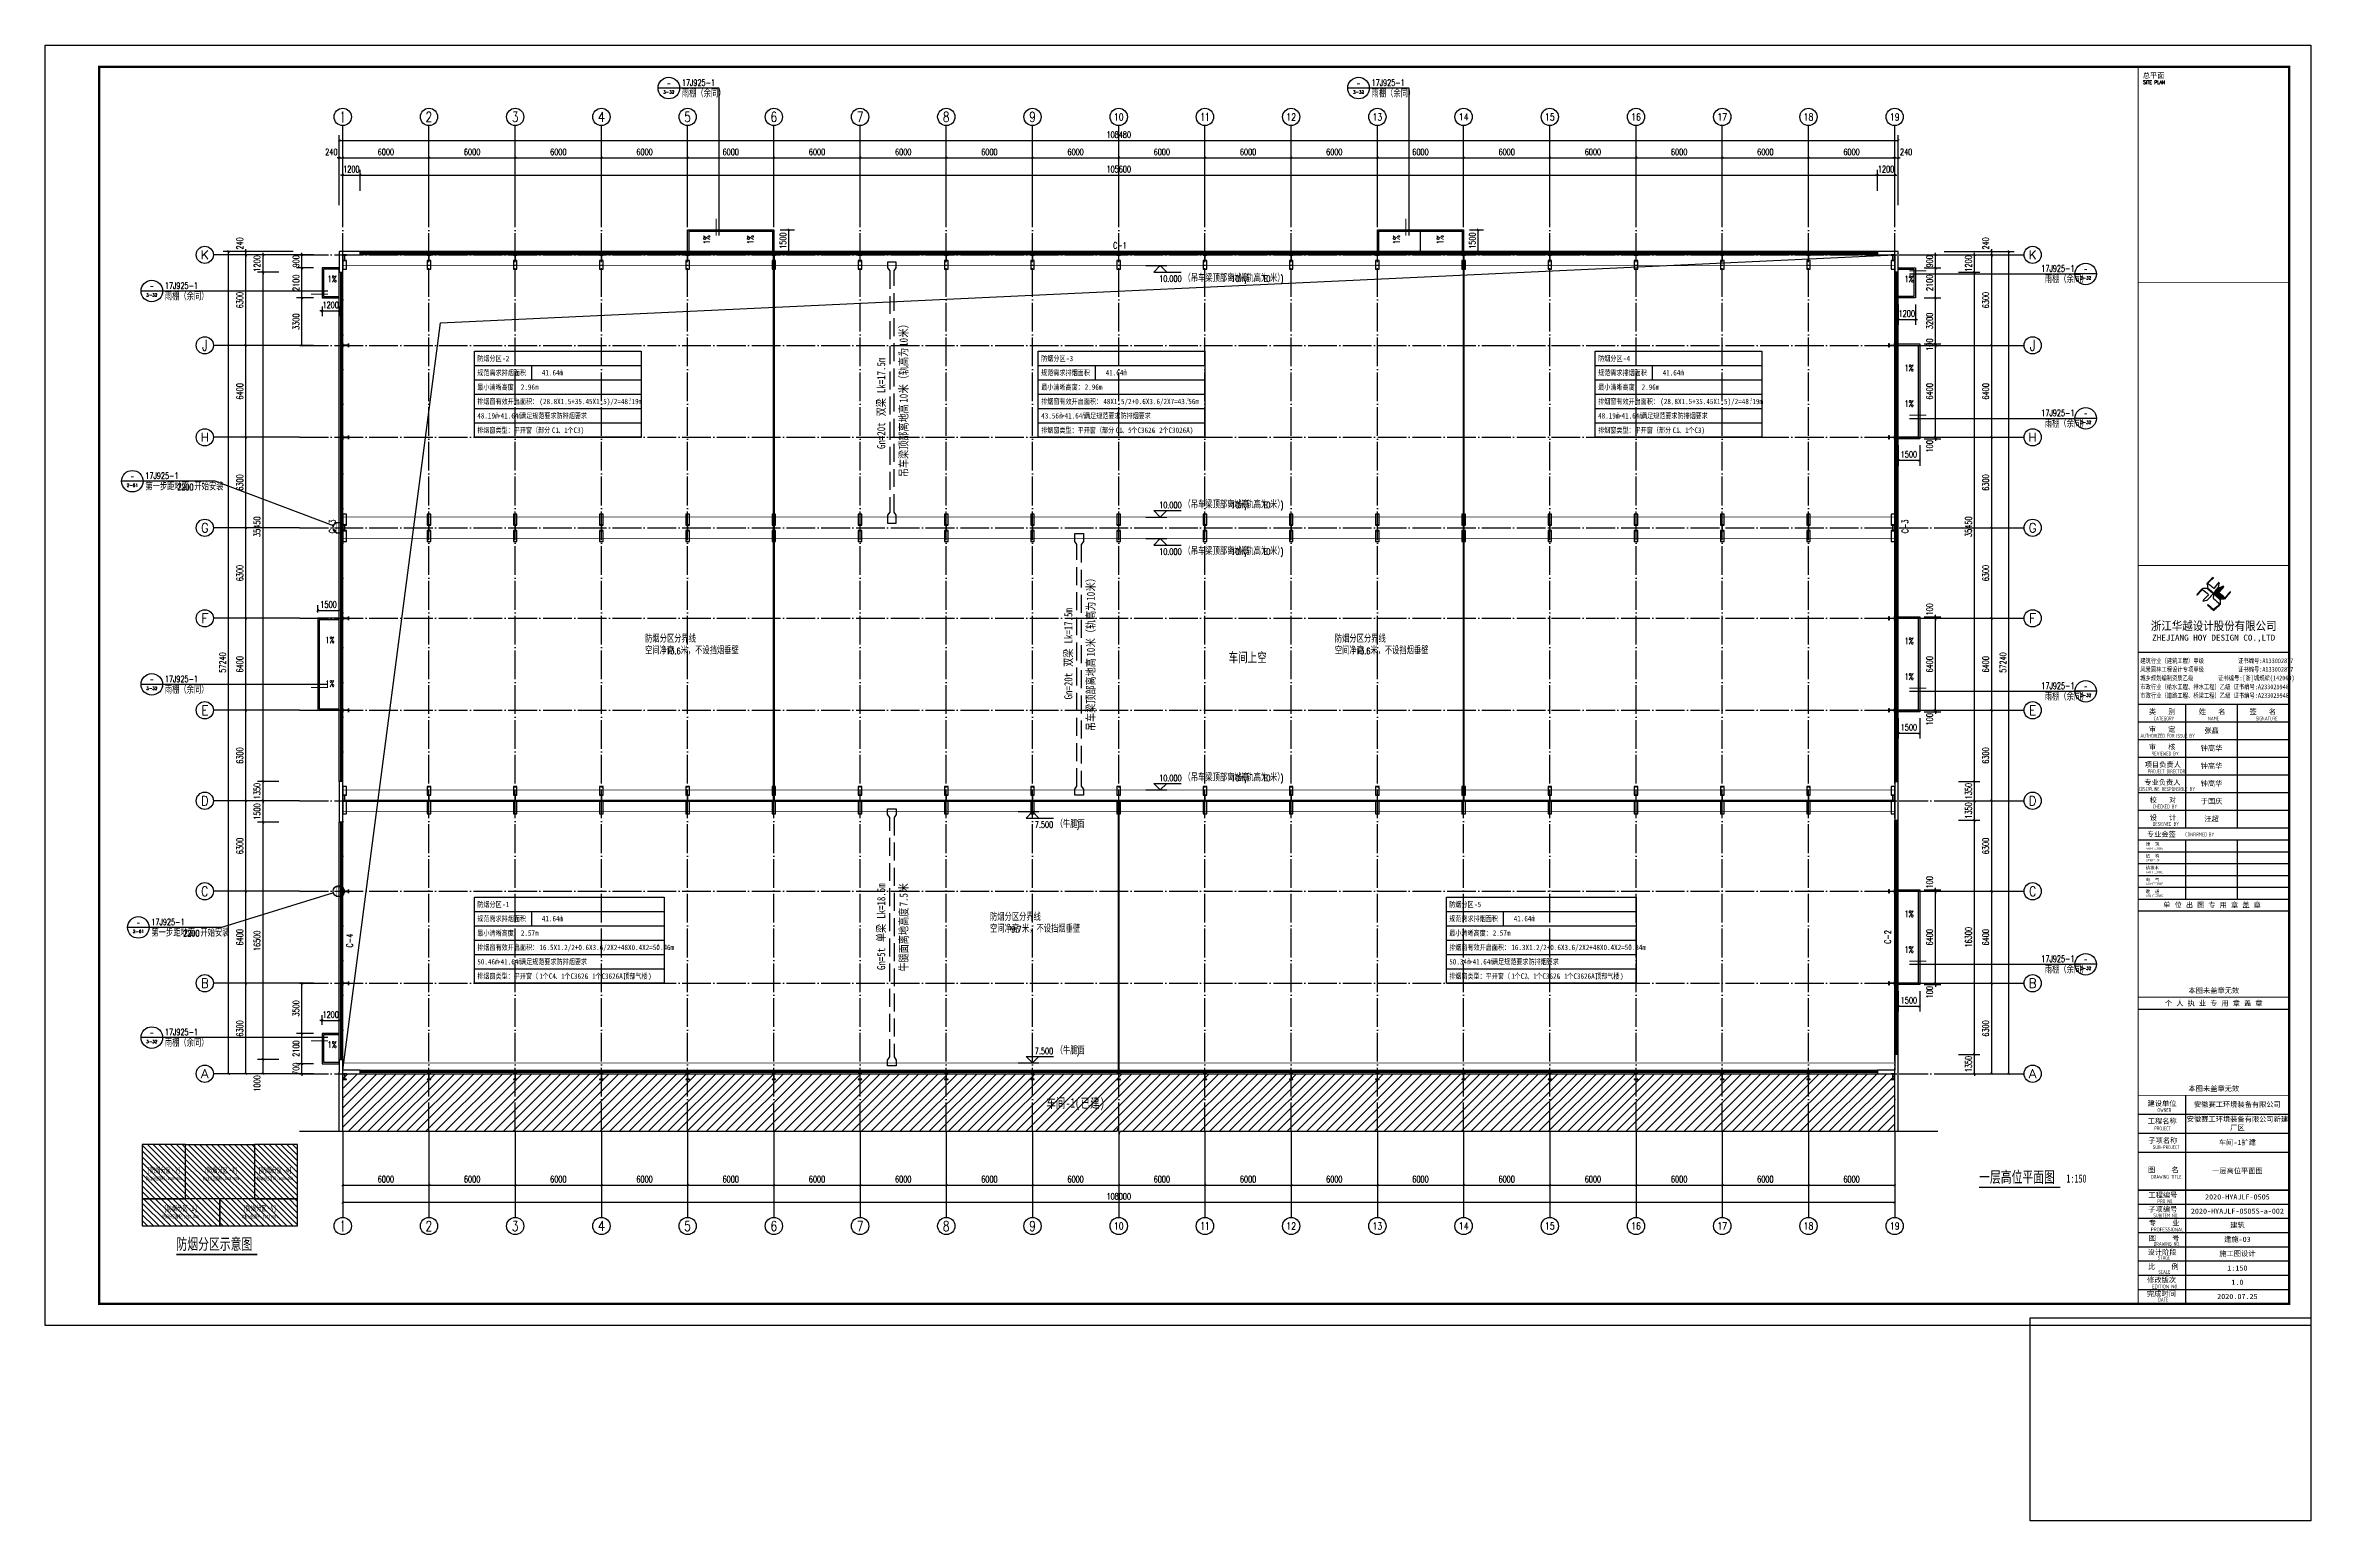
# Model space of a CAD drawing. Extents: x 1900113 to 2270874, y 17288394 to 17931430.
# Drawn here: x 2113224 to 2270874, y 17625042 to 17727738 of the extents above; entities that cross this region are included whole.
import ezdxf
from ezdxf.enums import TextEntityAlignment as Align

# ---------------------------------------------------------------- set-up
doc = ezdxf.new("R2010")
doc.units = 0
doc.header["$LTSCALE"] = 1000
doc.header["$MEASUREMENT"] = 0
doc.linetypes.add('DASH', pattern=[0.35, 0.25, -0.1])
doc.linetypes.add('DOTE', pattern=[2.42, 2, -0.2, 0.02, -0.2])
doc.layers.get('Defpoints').update_dxf_attribs({"color": 250})
for name, color, linetype in [('0 -  屋顶线', 150, 'Continuous'), ('0 - 填充', 251, 'Continuous'), ('00-人防文字', 140, 'Continuous'), ('AXIS_TEXT', 7, 'Continuous'), ('AXIS_内部', 151, 'Continuous'), ('AXIS_外部', 171, 'Continuous'), ('COLUMN', 2, 'Continuous'), ('DIM_IDEN', 171, 'Continuous'), ('DIM_LEAD', 145, 'Continuous'), ('DIM_SYMB', 165, 'Continuous'), ('DOTE', 1, 'DOTE'), ('PUB_DIM', 161, 'Continuous'), ('PUB_TEXT', 7, 'Continuous'), ('PUB_TITLE', 4, 'Continuous'), ('PUB_WALL', 9, 'Continuous'), ('TK', 4, 'Continuous'), ('WALL-PARAPET', 6, 'Continuous'), ('WINDOW', 140, 'Continuous'), ('WINDOW_TEXT', 7, 'Continuous')]:
    doc.layers.add(name, color=color, linetype=linetype)
doc.styles.add('-宋体', font='', dxfattribs={"width": 0.8})
doc.styles.add('_TCH_AXIS', font='COMPLEX', dxfattribs={"bigfont": 'GBCBIG'})
doc.styles.add('_TCH_DIM', font='SIMPLEX', dxfattribs={"bigfont": 'GBCBIG'})
doc.styles.add('_TCH_DIM_T3', font='SIMPLEX', dxfattribs={"width": 0.705882, "bigfont": 'GBCBIG'})
doc.styles.add('_TCH_LABEL', font='COMPLEX', dxfattribs={"bigfont": 'GBCBIG'})
doc.styles.add('_TCH_WINDOW', font='SIMPLEX', dxfattribs={"height": 3.5, "bigfont": 'GBCBIG'})
doc.styles.add('COMPLEX', font='COMPLEX')
doc.styles.add('HT', font='simhei.ttf', dxfattribs={"width": 0.7})
doc.styles.add('ROMANS', font='romans', dxfattribs={"width": 0.65, "height": 231.275})
doc.styles.add('TSSD_REIN', font='tssdeng.shx', dxfattribs={"width": 0.7, "bigfont": 'tssdchn.shx'})
doc.styles.add('YAYA', font='', dxfattribs={"width": 0.8, "height": 1})
doc.styles.add('图签宋体', font='', dxfattribs={"height": 300})
doc.styles.add('图签黑体', font='simhei.ttf', dxfattribs={"height": 550})
doc.styles.get('-宋体').set_extended_font_data('SimSun')
doc.styles.get('YAYA').set_extended_font_data('SimSun')
doc.styles.get('图签宋体').set_extended_font_data('NSimSun')
doc.dimstyles.new('_TCH_ARCH&&150', dxfattribs={"dimtxt": 446.25, "dimasz": 150, "dimexe": 375, "dimexo": 450, "dimgap": 189.375, "dimtad": 1, "dimdec": 0, "dimzin": 0, "dimdsep": 46, "dimtxsty": '_TCH_DIM_T3', "dimblk": 'ARCHTICK', "dimcen": 0.09, "dimclrt": 7, "dimazin": 2, "dimtfac": 1, "dimtdec": 0, "dimtix": 1, "dimtmove": 2, "dimatfit": 3, "dimfxl": 0, "dimtolj": 1, "dimtzin": 0, "dimarcsym": 0})

msp = doc.modelspace()

# ---------------------------------------------------------------- texts
at = {"layer": '00-人防文字', "style": 'HT', "width": 0.7}
for s, height, p in [('防烟分区面积', 225.32, (2120217.2, 17648749.4)), ('[', 375.5, (2120316.3, 17649255.9)), ('防烟分区', 375.53, (2120505.3, 17649255.9)), (':1140.00m', 225.32, (2121578.2, 17648749.4)), ('-2]', 375.53, (2122017.6, 17649255.9)), ('2', 112.7, (2122599, 17648899.4)), ('防烟分区面积', 225.32, (2124179.2, 17648749.4)), ('[', 375.5, (2124278.4, 17649255.9)), ('防烟分区', 375.53, (2124467.4, 17649255.9)), (':1824.00m', 225.32, (2125540.3, 17648749.4)), ('-3]', 375.53, (2125979.6, 17649255.9)), ('2', 112.7, (2126561, 17648899.4)), ('防烟分区面积', 225.32, (2127946.7, 17648749.4)), ('[', 375.5, (2128045.9, 17649255.9)), ('防烟分区', 375.53, (2128234.9, 17649255.9)), (':1140.00m', 225.32, (2129307.7, 17648749.4)), ('-4]', 375.53, (2129747.1, 17649255.9)), ('2', 112.7, (2130328.5, 17648899.4)), ('防烟分区面积', 225.32, (2121371.8, 17646097.2)), ('[', 375.5, (2121470.9, 17646603.7)), ('防烟分区', 375.53, (2121659.9, 17646603.7)), (':1013.04m', 225.32, (2122732.8, 17646097.2)), ('-1]', 375.53, (2123172.2, 17646603.7)), ('2', 112.7, (2123753.6, 17646247.2)), ('防烟分区面积', 225.32, (2126865.2, 17646097.2)), ('[', 375.5, (2126964.3, 17646603.7)), ('防烟分区', 375.53, (2127153.4, 17646603.7)), (':1013.04m', 225.32, (2128226.2, 17646097.2)), ('-5]', 375.53, (2128665.6, 17646603.7)), ('2', 112.7, (2129247, 17646247.2))]:
    msp.add_text(s, height=height, dxfattribs=at).set_placement(p)
at = {"layer": 'PUB_TEXT', "style": '_TCH_LABEL', "width": 0.777778}
for p, p2 in [((2156481.7, 17724897), (2156742.7, 17724897)), ((2204481.7, 17724897), (2204742.7, 17724897)), ((2255082.3, 17711961.9), (2255343.3, 17711961.9)), ((2120503.8, 17710770.4), (2120764.8, 17710770.4)), ((2255082.3, 17701910.6), (2255343.3, 17701910.6)), ((2119148.3, 17697534), (2119409.3, 17697534)), ((2120503.8, 17683392.2), (2120764.8, 17683392.2)), ((2255082.3, 17682910.6), (2255343.3, 17682910.6)), ((2119568.1, 17666475.2), (2119829.1, 17666475.2)), ((2255082.3, 17663910.6), (2255343.3, 17663910.6)), ((2120503.8, 17658809.8), (2120764.8, 17658809.8))]:
    msp.add_text('-', height=391.5, dxfattribs=at).set_placement(p, p2, align=Align.FIT)
at = {"layer": 'PUB_TEXT'}
for s, height, style, p in [('雨棚（余同）', 506.38, '_TCH_LABEL', (2157519.7, 17724125.9)), ('雨棚（余同）', 506.38, '_TCH_LABEL', (2205519.7, 17724125.9)), ('雨棚（余同）', 506.38, '_TCH_LABEL', (2121541.8, 17709999.4)), ('（吊车梁顶部离地高', 506.38, '_TCH_DIM', (2192428.9, 17711270.9)), ('米', 506.4, '_TCH_DIM', (2196286.4, 17711270.9)), ('轨高为', 506.38, '_TCH_DIM', (2196805, 17711270.9)), ('米）', 506.38, '_TCH_DIM', (2198450.9, 17711270.9)), ('雨棚（余同）', 506.38, '_TCH_LABEL', (2252368.9, 17711190.8)), ('雨棚（余同）', 506.38, '_TCH_LABEL', (2252368.9, 17701139.5)), ('第一步距地面', 506.38, '_TCH_LABEL', (2120186.3, 17696763)), ('开始安装', 506.38, '_TCH_LABEL', (2123598, 17696763)), ('（吊车梁顶部离地高', 506.38, '_TCH_DIM', (2192428.9, 17695510.9)), ('米', 506.4, '_TCH_DIM', (2196286.4, 17695510.9)), ('轨高为', 506.38, '_TCH_DIM', (2196805, 17695510.9)), ('米）', 506.38, '_TCH_DIM', (2198450.9, 17695510.9)), ('（吊车梁顶部离地高', 506.38, '_TCH_DIM', (2192428.9, 17692270.9)), ('米', 506.4, '_TCH_DIM', (2196286.4, 17692270.9)), ('轨高为', 506.38, '_TCH_DIM', (2196805, 17692270.9)), ('米）', 506.38, '_TCH_DIM', (2198450.9, 17692270.9)), ('空间净高', 506.38, '_TCH_DIM', (2154963.8, 17685352.3)), ('防烟分区分界线', 506.38, '_TCH_DIM', (2154963.8, 17686169.9)), ('米，不设挡烟垂壁', 506.38, '_TCH_DIM', (2157428.3, 17685352.3)), ('空间净高', 506.38, '_TCH_DIM', (2202963.8, 17685352.3)), ('防烟分区分界线', 506.38, '_TCH_DIM', (2202963.8, 17686169.9)), ('米，不设挡烟垂壁', 506.38, '_TCH_DIM', (2205428.3, 17685352.3)), ('雨棚（余同）', 506.38, '_TCH_LABEL', (2121541.8, 17682621.1)), ('雨棚（余同）', 506.38, '_TCH_LABEL', (2252368.9, 17682139.5)), ('（吊车梁顶部离地高', 506.38, '_TCH_DIM', (2192428.9, 17676510.9)), ('米', 506.4, '_TCH_DIM', (2196286.4, 17676510.9)), ('轨高为', 506.38, '_TCH_DIM', (2196805, 17676510.9)), ('米）', 506.38, '_TCH_DIM', (2198450.9, 17676510.9)), ('（牛腿面', 506.38, '_TCH_DIM', (2183536, 17673270.9)), ('第一步距地面', 506.38, '_TCH_LABEL', (2120606.1, 17665704.1)), ('开始安装', 506.38, '_TCH_LABEL', (2124017.8, 17665704.1)), ('空间净高', 506.38, '_TCH_DIM', (2178963.8, 17665984.6)), ('防烟分区分界线', 506.38, '_TCH_DIM', (2178963.8, 17666802.3)), ('米，不设挡烟垂壁', 506.38, '_TCH_DIM', (2181188.3, 17665984.6)), ('雨棚（余同）', 506.38, '_TCH_LABEL', (2252368.9, 17663139.5)), ('雨棚（余同）', 506.38, '_TCH_LABEL', (2121541.8, 17658038.7)), ('（牛腿面', 506.38, '_TCH_DIM', (2183536, 17657510.9))]:
    msp.add_text(s, height=height, dxfattribs=dict(at, style=style)).set_placement(p)
for s, height, style, width, p in [('17J925-1', 446.25, '_TCH_LABEL', 0.705882, (2157519.7, 17724915.6)), ('17J925-1', 446.25, '_TCH_LABEL', 0.705882, (2205519.7, 17724915.6)), ('17J925-1', 446.25, '_TCH_LABEL', 0.705882, (2252130.3, 17711980.6)), ('17J925-1', 446.25, '_TCH_LABEL', 0.705882, (2121541.8, 17710789.1)), ('1%%%', 446.25, '_TCH_DIM', 0.705882, (2132872.2, 17711241)), ('10.000', 446.25, '_TCH_DIM', 0.705882, (2190733.9, 17711270.9)), ('10', 446.25, '_TCH_DIM', 0.705882, (2195746.4, 17711270.9)), (',', 446.2, '_TCH_DIM', 0.705882, (2196655, 17711270.9)), ('10', 446.25, '_TCH_DIM', 0.705882, (2197910.9, 17711270.9)), (')', 446.2, '_TCH_DIM', 0.705882, (2199188.1, 17711270.9)), ('1%%%', 446.25, '_TCH_DIM', 0.705882, (2242614.8, 17711246.3)), ('防烟分区', 377.64, 'YAYA', 0.8, (2143288.3, 17705750.4)), ('-2', 377.64, 'YAYA', 0.8, (2145016.6, 17705750.4)), ('防烟分区', 377.64, 'YAYA', 0.8, (2182529.5, 17705750.4)), ('-3', 377.64, 'YAYA', 0.8, (2184257.8, 17705750.4)), ('防烟分区', 377.64, 'YAYA', 0.8, (2221288.3, 17705750.4)), ('-4', 377.64, 'YAYA', 0.8, (2223016.6, 17705750.4)), ('规范需求排烟面积', 377.64, 'YAYA', 0.8, (2143288.3, 17704759.9)), ('最小清晰高度：', 377.64, 'YAYA', 0.8, (2143288.3, 17703759.9)), ('2.96m', 377.64, 'YAYA', 0.8, (2146312.8, 17703759.9)), ('41.64m', 377.64, 'YAYA', 0.8, (2147775.6, 17704759.9)), ('2', 188.8, 'YAYA', 0.8, (2149071.8, 17705009.9)), ('规范需求排烟面积', 377.64, 'YAYA', 0.8, (2182529.5, 17704759.9)), ('最小清晰高度：', 377.64, 'YAYA', 0.8, (2182529.5, 17703759.9)), ('2.96m', 377.64, 'YAYA', 0.8, (2185554, 17703759.9)), ('41.64m', 377.64, 'YAYA', 0.8, (2187016.8, 17704759.9)), ('2', 188.8, 'YAYA', 0.8, (2188313, 17705009.9)), ('规范需求排烟面积', 377.64, 'YAYA', 0.8, (2221288.3, 17704759.9)), ('最小清晰高度：', 377.64, 'YAYA', 0.8, (2221288.3, 17703759.9)), ('2.96m', 377.64, 'YAYA', 0.8, (2224312.8, 17703759.9)), ('41.64m', 377.64, 'YAYA', 0.8, (2225775.6, 17704759.9)), ('2', 188.8, 'YAYA', 0.8, (2227071.8, 17705009.9)), ('1%%%', 446.25, '_TCH_DIM', 0.705882, (2242614.8, 17705053.6)), ('排烟窗有效开启面积：', 377.64, 'YAYA', 0.8, (2143288.3, 17702759.9)), ('(28.8X1.5+35.45X1.5)/2=48.19m', 377.637, 'YAYA', 0.8, (2147609, 17702759.9)), ('2', 188.8, 'YAYA', 0.8, (2153873.9, 17703009.9)), ('排烟窗有效开启面积：', 377.64, 'YAYA', 0.8, (2182529.5, 17702759.9)), ('48X1.5/2+0.6X3.6/2X7=43.56m', 377.637, 'YAYA', 0.8, (2186850.2, 17702759.9)), ('2', 188.8, 'YAYA', 0.8, (2192683.1, 17703009.9)), ('排烟窗有效开启面积：', 377.64, 'YAYA', 0.8, (2221288.3, 17702759.9)), ('(28.8X1.5+35.45X1.5)/2=48.19m', 377.637, 'YAYA', 0.8, (2225609, 17702759.9)), ('2', 188.8, 'YAYA', 0.8, (2231873.9, 17703009.9)), ('1%%%', 446.25, '_TCH_DIM', 0.705882, (2242614.8, 17702569.5)), ('48.19m', 377.64, 'YAYA', 0.8, (2143288.3, 17701759.9)), ('排烟窗类型：平开窗（部分', 377.637, 'YAYA', 0.8, (2143288.3, 17700759.9)), ('2', 188.8, 'YAYA', 0.8, (2144584.5, 17702009.9)), ('>41.64m', 377.64, 'YAYA', 0.8, (2144668, 17701759.9)), ('2', 188.8, 'YAYA', 0.8, (2146180.3, 17702009.9)), ('满足规范要求防排烟要求', 377.637, 'YAYA', 0.8, (2146263.8, 17701759.9)), ('C1', 377.64, 'YAYA', 0.8, (2148473.1, 17700759.9)), ('1', 377.6, 'YAYA', 0.8, (2149337.2, 17700759.9)), ('个', 377.6, 'YAYA', 0.8, (2149553.3, 17700759.9)), ('C3)', 377.64, 'YAYA', 0.8, (2149985.3, 17700759.9)), ('43.56m', 377.64, 'YAYA', 0.8, (2182529.5, 17701759.9)), ('排烟窗类型：平开窗（部分', 377.637, 'YAYA', 0.8, (2182529.5, 17700759.9)), ('2', 188.8, 'YAYA', 0.8, (2183825.7, 17702009.9)), ('>41.64m', 377.64, 'YAYA', 0.8, (2183909.2, 17701759.9)), ('2', 188.8, 'YAYA', 0.8, (2185421.5, 17702009.9)), ('满足规范要求防排烟要求', 377.637, 'YAYA', 0.8, (2185505, 17701759.9)), ('C1', 377.64, 'YAYA', 0.8, (2187714.3, 17700759.9)), ('5', 377.6, 'YAYA', 0.8, (2188578.4, 17700759.9)), ('个', 377.6, 'YAYA', 0.8, (2188794.5, 17700759.9)), ('C3626', 377.64, 'YAYA', 0.8, (2189226.5, 17700759.9)), ('2', 377.6, 'YAYA', 0.8, (2190738.8, 17700759.9)), ('个', 377.6, 'YAYA', 0.8, (2190954.8, 17700759.9)), ('C3026A)', 377.64, 'YAYA', 0.8, (2191386.9, 17700759.9)), ('48.19m', 377.64, 'YAYA', 0.8, (2221288.3, 17701759.9)), ('排烟窗类型：平开窗（部分', 377.637, 'YAYA', 0.8, (2221288.3, 17700759.9)), ('2', 188.8, 'YAYA', 0.8, (2222584.5, 17702009.9)), ('>41.64m', 377.64, 'YAYA', 0.8, (2222668, 17701759.9)), ('2', 188.8, 'YAYA', 0.8, (2224180.3, 17702009.9)), ('满足规范要求防排烟要求', 377.637, 'YAYA', 0.8, (2224263.8, 17701759.9)), ('C1', 377.64, 'YAYA', 0.8, (2226473.1, 17700759.9)), ('1', 377.6, 'YAYA', 0.8, (2227337.2, 17700759.9)), ('个', 377.6, 'YAYA', 0.8, (2227553.3, 17700759.9)), ('C3)', 377.64, 'YAYA', 0.8, (2227985.3, 17700759.9)), ('17J925-1', 446.25, '_TCH_LABEL', 0.705882, (2252130.3, 17701929.2)), ('、', 377.6, 'YAYA', 0.8, (2148905.2, 17700759.9)), ('、', 377.6, 'YAYA', 0.8, (2188146.4, 17700759.9)), ('、', 377.6, 'YAYA', 0.8, (2190306.7, 17700759.9)), ('、', 377.6, 'YAYA', 0.8, (2226905.2, 17700759.9)), ('17J925-1', 446.25, '_TCH_LABEL', 0.705882, (2120186.3, 17697552.7)), ('2200', 446.25, '_TCH_LABEL', 0.705882, (2122398, 17696763)), ('10.000', 446.25, '_TCH_DIM', 0.705882, (2190733.9, 17695510.9)), ('10', 446.25, '_TCH_DIM', 0.705882, (2195746.4, 17695510.9)), (',', 446.2, '_TCH_DIM', 0.705882, (2196655, 17695510.9)), ('10', 446.25, '_TCH_DIM', 0.705882, (2197910.9, 17695510.9)), (')', 446.2, '_TCH_DIM', 0.705882, (2199188.1, 17695510.9)), ('10.000', 446.25, '_TCH_DIM', 0.705882, (2190733.9, 17692270.9)), ('10', 446.25, '_TCH_DIM', 0.705882, (2195746.4, 17692270.9)), (',', 446.2, '_TCH_DIM', 0.705882, (2196655, 17692270.9)), ('10', 446.25, '_TCH_DIM', 0.705882, (2197910.9, 17692270.9)), (')', 446.2, '_TCH_DIM', 0.705882, (2199188.1, 17692270.9)), ('1%%%', 446.25, '_TCH_DIM', 0.705882, (2132715.7, 17686124.9)), ('13.6', 446.25, '_TCH_DIM', 0.705882, (2156438.3, 17685352.3)), ('车间上空', 675.95, 'HT', 0.7, (2195572.1, 17684798.9)), ('13.6', 446.25, '_TCH_DIM', 0.705882, (2204438.3, 17685352.3)), ('1%%%', 446.25, '_TCH_DIM', 0.705882, (2242614.8, 17686053.6)), ('17J925-1', 446.25, '_TCH_LABEL', 0.705882, (2121541.8, 17683410.9)), ('1%%%', 446.25, '_TCH_DIM', 0.705882, (2242614.8, 17683569.5)), ('1%%%', 446.25, '_TCH_DIM', 0.705882, (2132715.7, 17683087.2)), ('17J925-1', 446.25, '_TCH_LABEL', 0.705882, (2252130.3, 17682929.2)), ('10.000', 446.25, '_TCH_DIM', 0.705882, (2190733.9, 17676510.9)), ('10', 446.25, '_TCH_DIM', 0.705882, (2195746.4, 17676510.9)), (',', 446.2, '_TCH_DIM', 0.705882, (2196655, 17676510.9)), ('10', 446.25, '_TCH_DIM', 0.705882, (2197910.9, 17676510.9)), (')', 446.2, '_TCH_DIM', 0.705882, (2199188.1, 17676510.9)), ('7.500', 446.25, '_TCH_DIM', 0.705882, (2182081, 17673270.9)), (')', 446.2, '_TCH_DIM', 0.705882, (2185010.5, 17673270.9)), ('防烟分区', 377.64, 'YAYA', 0.8, (2143288.3, 17667750.4)), ('-1', 377.64, 'YAYA', 0.8, (2145016.6, 17667750.4)), ('防烟分区', 377.64, 'YAYA', 0.8, (2210925.5, 17667750.4)), ('-5', 377.64, 'YAYA', 0.8, (2212653.8, 17667750.4)), ('17J925-1', 446.25, '_TCH_LABEL', 0.705882, (2120606.1, 17666493.9)), ('规范需求排烟面积', 377.64, 'YAYA', 0.8, (2143288.3, 17666759.9)), ('41.64m', 377.64, 'YAYA', 0.8, (2147775.6, 17666759.9)), ('2', 188.8, 'YAYA', 0.8, (2149071.8, 17667009.9)), ('9.7', 446.25, '_TCH_DIM', 0.705882, (2180438.3, 17665984.6)), ('规范需求排烟面积', 377.64, 'YAYA', 0.8, (2210925.5, 17666759.9)), ('41.64m', 377.64, 'YAYA', 0.8, (2215412.8, 17666759.9)), ('2', 188.8, 'YAYA', 0.8, (2216709, 17667009.9)), ('1%%%', 446.25, '_TCH_DIM', 0.705882, (2242614.8, 17667053.6)), ('2200', 446.25, '_TCH_LABEL', 0.705882, (2122817.8, 17665704.1)), ('排烟窗有效开启面积：', 377.64, 'YAYA', 0.8, (2143288.3, 17664759.9)), ('最小清晰高度：', 377.64, 'YAYA', 0.8, (2143288.3, 17665759.9)), ('2.57m', 377.64, 'YAYA', 0.8, (2146312.8, 17665759.9)), ('16.5X1.2/2+0.6X3.6/2X2+48X0.4X2=50.46m', 377.637, 'YAYA', 0.8, (2147609, 17664759.9)), ('2', 188.8, 'YAYA', 0.8, (2155818.3, 17665009.9)), ('排烟窗有效开启面积：', 377.64, 'YAYA', 0.8, (2210925.5, 17664759.9)), ('最小清晰高度：', 377.64, 'YAYA', 0.8, (2210925.5, 17665759.9)), ('2.57m', 377.64, 'YAYA', 0.8, (2213950, 17665759.9)), ('16.3X1.2/2+0.6X3.6/2X2+48X0.4X2=50.34m', 377.637, 'YAYA', 0.8, (2215246.2, 17664759.9)), ('2', 188.8, 'YAYA', 0.8, (2223455.5, 17665009.9)), ('1%%%', 446.25, '_TCH_DIM', 0.705882, (2242614.8, 17664569.5)), ('50.46m', 377.64, 'YAYA', 0.8, (2143288.3, 17663759.9)), ('排烟窗类型：平开窗（', 377.64, 'YAYA', 0.8, (2143288.3, 17662759.9)), ('2', 188.8, 'YAYA', 0.8, (2144584.5, 17664009.9)), ('>41.64m', 377.64, 'YAYA', 0.8, (2144668, 17663759.9)), ('2', 188.8, 'YAYA', 0.8, (2146180.3, 17664009.9)), ('满足规范要求防排烟要求', 377.637, 'YAYA', 0.8, (2146263.8, 17663759.9)), ('1', 377.6, 'YAYA', 0.8, (2147609, 17662759.9)), ('个', 377.6, 'YAYA', 0.8, (2147825, 17662759.9)), ('C4', 377.64, 'YAYA', 0.8, (2148257.1, 17662759.9)), ('1', 377.6, 'YAYA', 0.8, (2149121.2, 17662759.9)), ('个', 377.6, 'YAYA', 0.8, (2149337.2, 17662759.9)), ('C3626', 377.64, 'YAYA', 0.8, (2149769.3, 17662759.9)), ('1', 377.6, 'YAYA', 0.8, (2151281.5, 17662759.9)), ('个', 377.6, 'YAYA', 0.8, (2151497.6, 17662759.9)), ('C3626A,', 377.64, 'YAYA', 0.8, (2151929.6, 17662759.9)), ('顶部气楼', 377.64, 'YAYA', 0.8, (2153441.9, 17662759.9)), (')', 377.6, 'YAYA', 0.8, (2155170.2, 17662759.9)), ('50.34m', 377.64, 'YAYA', 0.8, (2210925.5, 17663759.9)), ('排烟窗类型：平开窗（', 377.64, 'YAYA', 0.8, (2210925.5, 17662759.9)), ('2', 188.8, 'YAYA', 0.8, (2212221.7, 17664009.9)), ('>41.64m', 377.64, 'YAYA', 0.8, (2212305.3, 17663759.9)), ('2', 188.8, 'YAYA', 0.8, (2213817.5, 17664009.9)), ('满足规范要求防排烟要求', 377.637, 'YAYA', 0.8, (2213901, 17663759.9)), ('1', 377.6, 'YAYA', 0.8, (2215246.2, 17662759.9)), ('个', 377.6, 'YAYA', 0.8, (2215462.2, 17662759.9)), ('C2', 377.64, 'YAYA', 0.8, (2215894.3, 17662759.9)), ('1', 377.6, 'YAYA', 0.8, (2216758.4, 17662759.9)), ('个', 377.6, 'YAYA', 0.8, (2216974.5, 17662759.9)), ('C3626', 377.64, 'YAYA', 0.8, (2217406.5, 17662759.9)), ('1', 377.6, 'YAYA', 0.8, (2218918.8, 17662759.9)), ('个', 377.6, 'YAYA', 0.8, (2219134.8, 17662759.9)), ('C3626A,', 377.64, 'YAYA', 0.8, (2219566.9, 17662759.9)), ('顶部气楼', 377.64, 'YAYA', 0.8, (2221079.1, 17662759.9)), (')', 377.6, 'YAYA', 0.8, (2222807.4, 17662759.9)), ('17J925-1', 446.25, '_TCH_LABEL', 0.705882, (2252130.3, 17663929.2)), ('、', 377.6, 'YAYA', 0.8, (2148689.1, 17662759.9)), ('、', 377.6, 'YAYA', 0.8, (2150849.5, 17662759.9)), ('、', 377.6, 'YAYA', 0.8, (2216326.4, 17662759.9)), ('、', 377.6, 'YAYA', 0.8, (2218486.7, 17662759.9)), ('17J925-1', 446.25, '_TCH_LABEL', 0.705882, (2121541.8, 17658828.4)), ('1%%%', 446.25, '_TCH_DIM', 0.705882, (2132872.2, 17657946.3)), ('7.500', 446.25, '_TCH_DIM', 0.705882, (2182081, 17657510.9)), (')', 446.2, '_TCH_DIM', 0.705882, (2185010.5, 17657510.9)), ('车间', 675.95, 'HT', 0.7, (2182882.3, 17653780)), ('-1(', 675.95, 'HT', 0.7, (2184243.3, 17653780)), ('已建', 675.95, 'HT', 0.7, (2185264.1, 17653780)), (')', 675.9, 'HT', 0.7, (2186625.1, 17653780)), ('一层高位平面图', 788.61, 'HT', 0.7, (2247798.4, 17648575.8)), ('1:150', 563.29, 'HT', 0.7, (2253868, 17648575.8)), ('防烟分区示意图', 788.61, 'HT', 0.7, (2122352.4, 17643907.6))]:
    msp.add_text(s, height=height, dxfattribs=dict(at, style=style, width=width)).set_placement(p)
at = {"layer": 'PUB_TEXT', "style": '_TCH_LABEL'}
for s, height, p, p2 in [('3-32', 208.48, (2156225, 17724376.1), (2156999.4, 17724376.1)), ('3-32', 208.48, (2204225, 17724376.1), (2204999.4, 17724376.1)), ('3-32', 208.48, (2120247.1, 17710249.6), (2121021.4, 17710249.6)), ('3-32', 208.48, (2254825.6, 17711441), (2255599.9, 17711441)), ('3-32', 208.48, (2254825.6, 17701389.7), (2255599.9, 17701389.7)), ('2-61', 214.56, (2118895.7, 17697008.6), (2119662, 17697008.6)), ('3-32', 208.48, (2120247.1, 17682871.4), (2121021.4, 17682871.4)), ('3-32', 208.48, (2254825.6, 17682389.7), (2255599.9, 17682389.7)), ('2-61', 214.56, (2119315.5, 17665949.7), (2120081.8, 17665949.7)), ('3-32', 208.48, (2254825.6, 17663389.7), (2255599.9, 17663389.7)), ('3-32', 208.48, (2120247.1, 17658288.9), (2121021.4, 17658288.9))]:
    msp.add_text(s, height=height, dxfattribs=at).set_placement(p, p2, align=Align.FIT)
at = {"layer": 'PUB_TEXT'}
for s, height, style, width, p in [('1%%%', 446.25, '_TCH_DIM', 0.705882, (2159479.3, 17713897.9)), ('1%%%', 446.25, '_TCH_DIM', 0.705882, (2162516.9, 17713897.9)), ('1%%%', 446.25, '_TCH_DIM', 0.705882, (2207479.3, 17713897.9)), ('1%%%', 446.25, '_TCH_DIM', 0.705882, (2210516.9, 17713897.9)), ('米）', 566.46, '-宋体', 0.8, (2173236.3, 17707397.3)), ('10', 566.46, '-宋体', 0.8, (2173236.3, 17706749.2)), ('Lk=17.5m', 566.46, '-宋体', 0.8, (2171673.9, 17703527.9)), ('米（轨高为', 566.46, '-宋体', 0.8, (2173236.3, 17703508.7)), ('双梁', 566.46, '-宋体', 0.8, (2171673.9, 17701907.7)), ('吊车梁顶部离地高', 566.46, '-宋体', 0.8, (2173236.3, 17697675.7)), ('10', 566.46, '-宋体', 0.8, (2173236.3, 17702860.6)), ('Gn=20t', 566.46, '-宋体', 0.8, (2171673.9, 17699639.3)), ('米）', 566.46, '-宋体', 0.8, (2186260.5, 17689727.2)), ('Lk=17.5m', 566.46, '-宋体', 0.8, (2184698, 17686097.8)), ('米（轨高为', 566.46, '-宋体', 0.8, (2186260.5, 17685838.6)), ('10', 566.46, '-宋体', 0.8, (2186260.5, 17689079.1)), ('双梁', 566.46, '-宋体', 0.8, (2184698, 17684477.6)), ('10', 566.46, '-宋体', 0.8, (2186260.5, 17685190.5)), ('Gn=20t', 566.46, '-宋体', 0.8, (2184698, 17682209.2)), ('吊车梁顶部离地高', 566.46, '-宋体', 0.8, (2186260.5, 17680005.7)), ('Lk=18.5m', 566.46, '-宋体', 0.8, (2171673.9, 17666935.8)), ('米', 566.5, '-宋体', 0.8, (2173236.3, 17668775.3)), ('7.5', 566.46, '-宋体', 0.8, (2173236.3, 17667803.2)), ('单梁', 566.46, '-宋体', 0.8, (2171673.9, 17665315.6)), ('牛腿面离地高度', 566.46, '-宋体', 0.8, (2173236.3, 17663266.5)), ('Gn=5t', 566.46, '-宋体', 0.8, (2171673.9, 17663371.3))]:
    msp.add_text(s, height=height, rotation=90, dxfattribs=dict(at, style=style, width=width)).set_placement(p)

# ---------------------------------------------------------------- blocks, each defined once
blk = doc.blocks.new('A$C3ACC4A1C')
at = {"layer": 'COLUMN'}
h = blk.add_hatch(color=256, dxfattribs=at)
h.paths.add_polyline_path([(125, 400), (0, 400), (0, 388), (120, 388), (120, 200), (125, 200)])
h.paths.add_polyline_path([(250, 400), (125, 400), (125, 200), (130, 200), (130, 388), (250, 388)])
h.paths.add_polyline_path([(250, 12), (130, 12), (130, 200), (125, 200), (125, 0), (250, 0)])
h.paths.add_polyline_path([(125, 200), (120, 200), (120, 12), (0, 12), (0, 0), (125, 0)])
blk.add_lwpolyline([(0, 0), (0, 12), (120, 12), (120, 388), (0, 388), (0, 400), (250, 400), (250, 388), (130, 388), (130, 12), (250, 12), (250, 0)], close=True, dxfattribs=at)
blk = doc.blocks.new('A$C053D6479')
at = {"layer": 'PUB_TITLE'}
h = blk.add_hatch(color=256, dxfattribs=at)
h.dxf.hatch_style = 1
edge = h.paths.add_edge_path()
edge.add_spline(control_points=[(1026, 827), (1105, 920), (1188, 1008), (1266, 1102)], knot_values=[13, 13, 13, 13, 14, 14, 14, 14], degree=3, periodic=0)
edge.add_spline(control_points=[(1266, 1102), (1258, 1111), (1249, 1119), (1239, 1116)], knot_values=[12, 12, 12, 12, 13, 13, 13, 13], degree=3, periodic=0)
edge.add_spline(control_points=[(1239, 1116), (1210, 1107), (1179, 1092), (1144, 1077)], knot_values=[11, 11, 11, 11, 12, 12, 12, 12], degree=3, periodic=0)
edge.add_spline(control_points=[(1144, 1077), (1109, 1063), (1069, 1053), (1047, 1038)], knot_values=[10, 10, 10, 10, 11, 11, 11, 11], degree=3, periodic=0)
edge.add_spline(control_points=[(1047, 1038), (1028, 1026), (1007, 992), (991, 972)], knot_values=[9, 9, 9, 9, 10, 10, 10, 10], degree=3, periodic=0)
edge.add_spline(control_points=[(991, 972), (942, 913), (899, 868), (849, 810)], knot_values=[8, 8, 8, 8, 9, 9, 9, 9], degree=3, periodic=0)
edge.add_spline(control_points=[(849, 810), (842, 801), (822, 776), (822, 775)], knot_values=[7, 7, 7, 7, 8, 8, 8, 8], degree=3, periodic=0)
edge.add_spline(control_points=[(822, 775), (823, 771), (848, 752), (859, 744)], knot_values=[6, 6, 6, 6, 7, 7, 7, 7], degree=3, periodic=0)
edge.add_spline(control_points=[(859, 744), (949, 670), (1035, 592), (1122, 521)], knot_values=[5, 5, 5, 5, 6, 6, 6, 6], degree=3, periodic=0)
edge.add_spline(control_points=[(1122, 521), (1153, 527), (1185, 530), (1217, 533)], knot_values=[4, 4, 4, 4, 5, 5, 5, 5], degree=3, periodic=0)
edge.add_spline(control_points=[(1217, 533), (1246, 535), (1293, 532), (1316, 542)], knot_values=[3, 3, 3, 3, 4, 4, 4, 4], degree=3, periodic=0)
edge.add_spline(control_points=[(1316, 542), (1327, 547), (1338, 565), (1349, 579)], knot_values=[2, 2, 2, 2, 3, 3, 3, 3], degree=3, periodic=0)
edge.add_spline(control_points=[(1349, 579), (1423, 670), (1507, 759), (1572, 848)], knot_values=[1, 1, 1, 1, 2, 2, 2, 2], degree=3, periodic=0)
edge.add_spline(control_points=[(1572, 848), (1564, 852), (1561, 861), (1551, 862)], knot_values=[0, 0, 0, 0, 1, 1, 1, 1], degree=3, periodic=0)
edge.add_spline(control_points=[(1551, 862), (1469, 769), (1393, 671), (1310, 579)], knot_values=[15, 15, 15, 15, 16, 16, 16, 16], degree=3, periodic=0)
edge.add_spline(control_points=[(1310, 579), (1216, 662), (1118, 742), (1026, 827)], knot_values=[14, 14, 14, 14, 15, 15, 15, 15], degree=3, periodic=0)
at = {"layer": 'TK'}
for points, knots in [([(1031, 1298), (1066, 1286), (1054, 1262), (1045, 1224), (1036, 1188), (1031, 1158), (1024, 1121), (1020, 1104), (1017, 1085), (1012, 1071), (1004, 1052), (976, 1026), (956, 1003), (906, 946), (866, 899), (814, 839), (806, 829), (789, 806), (787, 806), (777, 804), (728, 856), (719, 864), (651, 922), (580, 978), (514, 1036), (509, 1106), (488, 1176), (479, 1247), (570, 1343), (663, 1436), (758, 1526), (764, 1523), (768, 1518), (774, 1515), (693, 1422), (599, 1343), (520, 1249), (607, 1171), (698, 1096), (789, 1021), (874, 1109), (950, 1206), (1031, 1298)], [0, 0, 0, 0, 1, 1, 1, 2, 2, 2, 3, 3, 3, 4, 4, 4, 5, 5, 5, 6, 6, 6, 7, 7, 7, 8, 8, 8, 9, 9, 9, 10, 10, 10, 11, 11, 11, 12, 12, 12, 13, 13, 13, 14, 14, 14, 14]), ([(1551, 862), (1561, 861), (1564, 852), (1572, 848), (1507, 759), (1423, 670), (1349, 579), (1338, 565), (1327, 547), (1316, 542), (1293, 532), (1246, 535), (1217, 533), (1185, 530), (1153, 527), (1122, 521), (1035, 592), (949, 670), (859, 744), (848, 752), (823, 771), (822, 775), (822, 776), (842, 801), (849, 810), (899, 868), (942, 913), (991, 972), (1007, 992), (1028, 1026), (1047, 1038), (1069, 1053), (1109, 1063), (1144, 1077), (1179, 1092), (1210, 1107), (1239, 1116), (1249, 1119), (1258, 1111), (1266, 1102), (1188, 1008), (1105, 920), (1026, 827), (1118, 742), (1216, 662), (1310, 579), (1393, 671), (1469, 769), (1551, 862)], [0, 0, 0, 0, 1, 1, 1, 2, 2, 2, 3, 3, 3, 4, 4, 4, 5, 5, 5, 6, 6, 6, 7, 7, 7, 8, 8, 8, 9, 9, 9, 10, 10, 10, 11, 11, 11, 12, 12, 12, 13, 13, 13, 14, 14, 14, 15, 15, 15, 16, 16, 16, 16]), ([(555, 949), (624, 891), (699, 833), (760, 773), (689, 691), (614, 604), (539, 517), (529, 505), (516, 487), (506, 482), (492, 475), (469, 472), (452, 467), (416, 456), (383, 448), (342, 438), (323, 433), (297, 422), (293, 440), (291, 452), (313, 470), (322, 480), (400, 566), (477, 652), (553, 736), (460, 815), (366, 894), (270, 970), (183, 883), (101, 791), (16, 703), (-18, 714), (9, 735), (28, 755), (103, 838), (192, 930), (266, 1005), (319, 1009), (387, 1005), (442, 1007), (456, 1008), (472, 1011), (485, 1007), (507, 1000), (534, 967), (555, 949)], [0, 0, 0, 0, 1, 1, 1, 2, 2, 2, 3, 3, 3, 4, 4, 4, 5, 5, 5, 6, 6, 6, 7, 7, 7, 8, 8, 8, 9, 9, 9, 10, 10, 10, 11, 11, 11, 12, 12, 12, 13, 13, 13, 14, 14, 14, 15, 15, 15, 15]), ([(1097, 490), (1100, 425), (1106, 361), (1107, 294), (1018, 207), (925, 121), (830, 33), (818, 21), (800, 0), (787, 0), (768, -1), (725, 49), (712, 60), (662, 103), (616, 143), (568, 186), (545, 207), (518, 224), (499, 250), (501, 259), (511, 261), (516, 267), (609, 192), (696, 111), (785, 33), (883, 118), (977, 208), (1070, 298), (992, 373), (892, 456), (803, 534), (791, 544), (768, 561), (766, 569), (761, 588), (776, 634), (780, 655), (785, 690), (788, 721), (795, 746), (897, 661), (998, 576), (1097, 490)], [0, 0, 0, 0, 1, 1, 1, 2, 2, 2, 3, 3, 3, 4, 4, 4, 5, 5, 5, 6, 6, 6, 7, 7, 7, 8, 8, 8, 9, 9, 9, 10, 10, 10, 11, 11, 11, 12, 12, 12, 13, 13, 13, 14, 14, 14, 14])]:
    blk.add_open_spline(points, degree=3, knots=knots, dxfattribs=at)
blk = doc.blocks.new('GeYuanFrame_73583436', base_point=(20.1, 4.5))
at = {"layer": 'PUB_TITLE'}
for points in [[(1013.1, 235.3), (1013.1, 292.7)], [(1037.1, 235.3), (1037.1, 292.7)], [(1013.1, 202.3), (1013.1, 229.8)], [(1037.1, 202.3), (1037.1, 229.8)], [(1013.1, 14.5), (1013.1, 111.3)]]:
    blk.add_lwpolyline(points, dxfattribs=at)
at = {"layer": 'TK'}
for p, q in [((991.1, 316.9), (1061.1, 316.9)), ((991.1, 284.5), (1061.1, 284.5)), ((991.1, 276.3), (1061.1, 276.3)), ((991.1, 268.1), (1061.1, 268.1)), ((991.1, 259.9), (1061.1, 259.9)), ((991.1, 251.7), (1061.1, 251.7)), ((991.1, 243.5), (1061.1, 243.5)), ((991.1, 235.3), (1061.1, 235.3)), ((991.1, 235.3), (1061.1, 235.3)), ((991.1, 102.5), (1061.1, 102.5)), ((991.1, 93.7), (1061.1, 93.7)), ((991.1, 84.9), (1013.1, 84.9)), ((991.1, 84.9), (1061.1, 84.9)), ((991.1, 67.4), (1061.1, 67.4)), ((991.1, 67.3), (1061.1, 67.3)), ((991.1, 60.8), (1061.1, 60.8)), ((991.1, 54.2), (1061.1, 54.2)), ((991.1, 47.6), (1061.1, 47.6)), ((991.1, 41), (1061.1, 41)), ((991.1, 34.4), (1061.1, 34.4)), ((991.1, 27.8), (1061.1, 27.8)), ((991.1, 21.2), (1061.1, 21.2)), ((991.1, 14.5), (1061.1, 14.5))]:
    blk.add_line(p, q, dxfattribs=at)
blk.add_lwpolyline([(20.1, 4.5), (20.1, 598.5), (1071.1, 598.5), (1071.1, 4.5)], close=True, dxfattribs=at)
at = {"layer": 'TK', "const_width": 1}
blk.add_lwpolyline([(45.1, 588.5), (1061.1, 588.5), (1061.1, 14.5), (45.1, 14.5)], close=True, dxfattribs=at)
at = {"layer": 'TK'}
for points, const_width in [([(991.1, 588.5), (991.1, 14.5)], 0.4), ([(991.1, 488.5), (1061.1, 488.5)], 0.35), ([(991.1, 357.1), (1061.1, 357.1)], 0.35), ([(991.1, 292.7), (1061.1, 292.7)], 0.35), ([(991.1, 292.7), (1061.1, 292.7)], 0.35), ([(991.1, 235.3), (1061.1, 235.3)], 0.35), ([(991.1, 202.3), (1061.1, 202.3)], 0.35), ([(991.1, 156.8), (1061.1, 156.8)], 0.35), ([(991.1, 111.3), (1061.1, 111.3)], 0.35), ([(991.1, 67.4), (1061.1, 67.4)], 0.35)]:
    blk.add_lwpolyline(points, dxfattribs=dict(at, const_width=const_width))
for points in [[(991.1, 292.7), (1061.1, 292.7)], [(991.1, 235.3), (1061.1, 235.3)], [(991.1, 229.8), (1061.1, 229.8)], [(991.1, 224.3), (1061.1, 224.3)], [(991.1, 218.8), (1061.1, 218.8)], [(991.1, 213.3), (1061.1, 213.3)], [(991.1, 207.8), (1061.1, 207.8)], [(991.1, 202.3), (1061.1, 202.3)], [(991.1, 196.8), (1061.1, 196.8)], [(991.1, 151.3), (1061.1, 151.3)]]:
    blk.add_lwpolyline(points, dxfattribs=at)
at = {"layer": 'PUB_TITLE', "xscale": 0.01000000000021828, "yscale": 0.01000000000021828, "zscale": 0.01}
blk.add_blockref('A$C053D6479', (1018.2, 336.3), dxfattribs=at)
at = {"layer": 'TK', "style": '图签宋体'}
for s, height, p in [('总平面', 2.4, (993.2, 583.3)), ('类   别', 2.4, (996, 288.1)), ('姓   名', 2.4, (1019.2, 288.1)), ('签   名', 2.4, (1042.7, 288.1)), ('审   定', 2.4, (996, 279.9)), ('审   核', 2.4, (996, 271.7)), ('项目负责人', 2.4, (994.1, 263.5)), ('专业负责人', 2.4, (993.9, 255.3)), ('校   对', 2.4, (996.4, 247.1)), ('专业会签', 2.4, (995.1, 231.2)), ('设   计', 2.4, (996.4, 238.9)), ('建  筑', 1.44, (994.6, 227.1)), ('结  构', 1.44, (994.6, 221.6)), ('给排水', 1.44, (994.6, 216.1)), ('电  气', 1.44, (994.6, 210.6)), ('暖  通', 1.44, (994.6, 205.1)), ('单 位 出 图 专 用 章 盖 章', 2.4, (1002.7, 198.4)), ('本图未盖章无效', 2.4, (1014.4, 158.7)), ('个 人 执 业 专 用 章 盖 章', 2.4, (1003.5, 152.8)), ('本图未盖章无效', 2.4, (1014.4, 113.2)), ('建设单位', 2.4, (995.4, 106.3)), ('工程名称', 2.4, (995.5, 98.1)), ('子项名称', 2.4, (995.8, 89.1)), ('图    名', 2.4, (995.6, 75.5)), ('工程编号', 2.4, (995.8, 63.8)), ('子项编号', 2.4, (995.8, 57.2)), ('专    业', 2.4, (996, 50.9)), ('图    号', 2.4, (996, 43.8)), ('设计阶段', 2.4, (995.4, 37.3)), ('比    例', 2.4, (995.6, 30.6)), ('修改版次', 2.4, (995.2, 24.4)), ('完成时间', 2.4, (995.1, 18))]:
    blk.add_text(s, height=height, dxfattribs=at).set_placement(p)
at = {"layer": 'TK'}
for s, height, style, width, p in [('SITE PLAN', 1.7, 'ROMANS', 0.76, (993.4, 580.5)), ('建筑行业（建筑工程）甲级           证书编号:A133002877', 2.2, '-宋体', 0.8, (992, 311.8)), ('风景园林工程设计专项甲级           证书编号:A133002877', 2.2, '-宋体', 0.8, (992, 307.8)), ('城乡规划编制资质乙级        证书编号:[浙]城规编(142069)', 2.2, '-宋体', 0.8, (992, 303.8)), ('市政行业（给水工程、排水工程）乙级 证书编号:A233029948', 2.2, '-宋体', 0.8, (992, 299.7)), ('市政行业（道路工程、桥梁工程）乙级 证书编号:A233029948', 2.2, '-宋体', 0.8, (992, 295.7)), ('CATEGORY', 1.8, 'TSSD_REIN', 0.7, (998.3, 285.2)), ('NAME', 1.8, 'TSSD_REIN', 0.7, (1023.5, 285.2)), ('SIGNATURE', 1.8, 'TSSD_REIN', 0.7, (1045.7, 285.2)), ('AUTHORIZED FOR ISSUE BY', 1.8, 'TSSD_REIN', 0.7, (992.1, 277.2)), ('REVIEWED BY', 1.8, 'TSSD_REIN', 0.7, (997.4, 268.9)), ('DISCIPLINE RESPONSIBLE BY', 1.8, 'TSSD_REIN', 0.7, (991.6, 252.5)), ('PROJECT DIRECTOR', 1.8, 'TSSD_REIN', 0.7, (995.5, 260.7)), ('CHECKED BY', 1.8, 'TSSD_REIN', 0.7, (997.8, 244.4)), ('DESIGNED BY', 1.8, 'TSSD_REIN', 0.7, (997.8, 236.3)), ('CONFIRMED BY', 1.8, 'TSSD_REIN', 0.7, (1012.9, 231.4)), ('ARCHITECTURE', 1.08, 'TSSD_REIN', 0.7, (994.7, 225.3)), ('STRUCTURE', 1.08, 'TSSD_REIN', 0.7, (994.7, 219.8)), ('ARCHITECTURE', 1.08, 'TSSD_REIN', 0.7, (994.7, 214.3)), ('ARCHITECTURE', 1.08, 'TSSD_REIN', 0.7, (994.7, 208.8)), ('ARCHITECTURE', 1.08, 'TSSD_REIN', 0.7, (994.7, 203.3)), ('OWNER', 1.8, 'TSSD_REIN', 0.7, (1000, 103.5)), ('PROJECT', 1.8, 'TSSD_REIN', 0.7, (998.5, 95)), ('SUB-PROJECT', 1.8, 'TSSD_REIN', 0.7, (997.9, 86.3)), ('DRAWING TITLE', 1.8, 'TSSD_REIN', 0.7, (997, 72.5)), ('SUBITEM NO.', 1.8, 'TSSD_REIN', 0.7, (998.1, 54.6)), ('PRO N0.', 1.8, 'TSSD_REIN', 0.7, (1000, 61.2)), ('PROFESSIONAL', 1.8, 'TSSD_REIN', 0.8, (996.9, 48.1)), ('DRAWING NO.', 1.8, 'TSSD_REIN', 0.7, (998.2, 41.4)), ('STAGE', 1.8, 'TSSD_REIN', 0.7, (1000.1, 35)), ('EDITION NO.', 1.8, 'TSSD_REIN', 0.8, (997.5, 21.6)), ('SCALE', 1.8, 'TSSD_REIN', 0.7, (1000.4, 28.4)), ('DATE', 1.8, 'TSSD_REIN', 0.7, (1000.3, 15.5))]:
    blk.add_text(s, height=height, dxfattribs=dict(at, style=style, width=width)).set_placement(p)
for s, height, style, width, p in [('浙江华越设计股份有限公司', 3.96, 'HT', 0.9, (1026.1, 329.2)), ('ZHEJIANG HOY DESIGN CO.,LTD', 2.8, '图签黑体', 1.11, (1026.1, 323.3))]:
    blk.add_text(s, height=height, dxfattribs=dict(at, style=style, width=width)).set_placement(p, align=Align.MIDDLE)
at = {"layer": 'TK', "char_height": 2.4, "attachment_point": 5, "style": '图签宋体'}
for s, insert, width in [('钟高华', (1025.1, 272.2), 24), ('张矗', (1025.1, 280.4), 24), ('钟高华', (1025.1, 264), 24), ('钟高华', (1025.1, 255.8), 24), ('于国庆', (1025.1, 247.6), 24), ('汪超', (1025.1, 239.4), 24), ('安徽赛工环境装备有限公司', (1037.1, 106.9), 48), ('安徽赛工环境装备有限公司新建厂区', (1037.1, 98.1), 48), ('车间-1扩建', (1037.1, 89.3), 48), ('一层高位平面图', (1037.1, 76.1), 48), ('2020-HYAJLF-0505', (1037.1, 64.1), 48), ('2020-HYAJLF-0505S-a-002', (1037.1, 57.5), 48), ('建筑', (1037.1, 50.9), 48), ('建施-03', (1037.1, 44.3), 48), ('施工图设计', (1037.1, 37.7), 48), ('1:150', (1037.1, 31.1), 48), ('1.0', (1037.1, 24.5), 48), ('2020.07.25', (1037.1, 17.9), 48)]:
    blk.add_mtext(s, dxfattribs=dict(at, insert=insert, width=width))
blk = doc.blocks.new('_ArchTick')
at = {"color": 0, "linetype": 'ByBlock', "const_width": 0.4}
blk.add_lwpolyline([(-0.5, -0.5), (0.5, 0.5)], dxfattribs=at)
blk = doc.blocks.new('*D191')
at = {"layer": 'AXIS_内部', "color": 0, "lineweight": -2}
for p, q in [((2246374, 17657503), (2247849, 17657503)), ((2247474, 17657503), (2247474, 17657653)), ((2247474, 17656153), (2247474, 17657503)), ((2246374, 17656153), (2247849, 17656153)), ((2247474, 17656153), (2247474, 17656003))]:
    blk.add_line(p, q, dxfattribs=at)
at = {"layer": 'Defpoints', "color": 0}
for p in [(2245924, 17657503), (2247474, 17657503), (2245924, 17656153)]:
    blk.add_point(p, dxfattribs=at)
at = {"layer": 'AXIS_内部', "color": 0, "lineweight": -2, "xscale": 150, "yscale": 150, "zscale": 150}
for p, rotation in [((2247474, 17657503), 270), ((2247474, 17656153), 90)]:
    blk.add_blockref('_ArchTick', p, dxfattribs=dict(at, rotation=rotation))
at = {"layer": 'AXIS_内部', "color": 7, "insert": (2247061, 17656828), "char_height": 446.2, "attachment_point": 5, "rotation": 90, "style": '_TCH_DIM_T3'}
blk.add_mtext('\\A1;1350', dxfattribs=at)
blk = doc.blocks.new('*D192')
at = {"layer": 'AXIS_内部', "color": 0, "lineweight": -2}
for p, q in [((2246374, 17673803), (2247849, 17673803)), ((2247474, 17657503), (2247474, 17673803)), ((2246374, 17657503), (2247849, 17657503))]:
    blk.add_line(p, q, dxfattribs=at)
at = {"layer": 'Defpoints', "color": 0}
for p in [(2245924, 17673803), (2247474, 17673803), (2245924, 17657503)]:
    blk.add_point(p, dxfattribs=at)
at = {"layer": 'AXIS_内部', "color": 0, "lineweight": -2, "xscale": 150, "yscale": 150, "zscale": 150}
for p, rotation in [((2247474, 17673803), 90), ((2247474, 17657503), 270)]:
    blk.add_blockref('_ArchTick', p, dxfattribs=dict(at, rotation=rotation))
at = {"layer": 'AXIS_内部', "color": 7, "insert": (2247061, 17665653), "char_height": 446.2, "attachment_point": 5, "rotation": 90, "style": '_TCH_DIM_T3'}
blk.add_mtext('\\A1;16300', dxfattribs=at)
blk = doc.blocks.new('*D193')
at = {"layer": 'AXIS_内部', "color": 0, "lineweight": -2}
for p, q in [((2246374, 17675153), (2247849, 17675153)), ((2247474, 17675153), (2247474, 17675303)), ((2247474, 17673803), (2247474, 17675153)), ((2246374, 17673803), (2247849, 17673803)), ((2247474, 17673803), (2247474, 17673653))]:
    blk.add_line(p, q, dxfattribs=at)
at = {"layer": 'Defpoints', "color": 0}
for p in [(2245924, 17675153), (2247474, 17675153), (2245924, 17673803)]:
    blk.add_point(p, dxfattribs=at)
at = {"layer": 'AXIS_内部', "color": 0, "lineweight": -2, "xscale": 150, "yscale": 150, "zscale": 150}
for p, rotation in [((2247474, 17675153), 270), ((2247474, 17673803), 90)]:
    blk.add_blockref('_ArchTick', p, dxfattribs=dict(at, rotation=rotation))
at = {"layer": 'AXIS_内部', "color": 7, "insert": (2247061, 17674478), "char_height": 446.2, "attachment_point": 5, "rotation": 90, "style": '_TCH_DIM_T3'}
blk.add_mtext('\\A1;1350', dxfattribs=at)
blk = doc.blocks.new('*D194')
at = {"layer": 'AXIS_内部', "color": 0, "lineweight": -2}
for p, q in [((2246374, 17676503), (2247849, 17676503)), ((2247474, 17676503), (2247474, 17676653)), ((2247474, 17675153), (2247474, 17676503)), ((2246374, 17675153), (2247849, 17675153)), ((2247474, 17675153), (2247474, 17675003))]:
    blk.add_line(p, q, dxfattribs=at)
at = {"layer": 'Defpoints', "color": 0}
for p in [(2245924, 17676503), (2247474, 17676503), (2245924, 17675153)]:
    blk.add_point(p, dxfattribs=at)
at = {"layer": 'AXIS_内部', "color": 0, "lineweight": -2, "xscale": 150, "yscale": 150, "zscale": 150}
for p, rotation in [((2247474, 17676503), 270), ((2247474, 17675153), 90)]:
    blk.add_blockref('_ArchTick', p, dxfattribs=dict(at, rotation=rotation))
at = {"layer": 'AXIS_内部', "color": 7, "insert": (2247061, 17675828), "char_height": 446.2, "attachment_point": 5, "rotation": 90, "style": '_TCH_DIM_T3'}
blk.add_mtext('\\A1;1350', dxfattribs=at)
blk = doc.blocks.new('*D195')
at = {"layer": 'AXIS_内部', "color": 0, "lineweight": -2}
for p, q in [((2246374, 17711953), (2247849, 17711953)), ((2247474, 17676503), (2247474, 17711953)), ((2246374, 17676503), (2247849, 17676503))]:
    blk.add_line(p, q, dxfattribs=at)
at = {"layer": 'Defpoints', "color": 0}
for p in [(2245924, 17711953), (2247474, 17711953), (2245924, 17676503)]:
    blk.add_point(p, dxfattribs=at)
at = {"layer": 'AXIS_内部', "color": 0, "lineweight": -2, "xscale": 150, "yscale": 150, "zscale": 150}
for p, rotation in [((2247474, 17711953), 90), ((2247474, 17676503), 270)]:
    blk.add_blockref('_ArchTick', p, dxfattribs=dict(at, rotation=rotation))
at = {"layer": 'AXIS_内部', "color": 7, "insert": (2247061, 17694228), "char_height": 446.2, "attachment_point": 5, "rotation": 90, "style": '_TCH_DIM_T3'}
blk.add_mtext('\\A1;35450', dxfattribs=at)
blk = doc.blocks.new('*D196')
at = {"layer": 'AXIS_内部', "color": 0, "lineweight": -2}
for p, q in [((2246374, 17713153), (2247849, 17713153)), ((2247474, 17713153), (2247474, 17713303)), ((2247474, 17711953), (2247474, 17713153)), ((2246374, 17711953), (2247849, 17711953)), ((2247474, 17711953), (2247474, 17711803))]:
    blk.add_line(p, q, dxfattribs=at)
at = {"layer": 'Defpoints', "color": 0}
for p in [(2245924, 17713153), (2247474, 17713153), (2245924, 17711953)]:
    blk.add_point(p, dxfattribs=at)
at = {"layer": 'AXIS_内部', "color": 0, "lineweight": -2, "xscale": 150, "yscale": 150, "zscale": 150}
for p, rotation in [((2247474, 17713153), 270), ((2247474, 17711953), 90)]:
    blk.add_blockref('_ArchTick', p, dxfattribs=dict(at, rotation=rotation))
at = {"layer": 'AXIS_内部', "color": 7, "insert": (2247061, 17712553), "char_height": 446.2, "attachment_point": 5, "rotation": 90, "style": '_TCH_DIM_T3'}
blk.add_mtext('\\A1;1200', dxfattribs=at)
blk = doc.blocks.new('*D197')
at = {"layer": 'AXIS_内部', "color": 0, "lineweight": -2}
for p, q in [((2242164, 17709703), (2242164, 17708278)), ((2243364, 17709703), (2243364, 17708278)), ((2242164, 17708653), (2242014, 17708653)), ((2242164, 17708653), (2243364, 17708653)), ((2243364, 17708653), (2243514, 17708653))]:
    blk.add_line(p, q, dxfattribs=at)
at = {"layer": 'Defpoints', "color": 0}
for p in [(2242164, 17710153), (2243364, 17710153), (2243364, 17708653)]:
    blk.add_point(p, dxfattribs=at)
at = {"layer": 'AXIS_内部', "color": 0, "lineweight": -2, "xscale": 150, "yscale": 150, "zscale": 150}
blk.add_blockref('_ArchTick', (2242164, 17708653), dxfattribs=at)
at = {"layer": 'AXIS_内部', "color": 0, "lineweight": -2, "xscale": 150, "yscale": 150, "zscale": 150, "rotation": 180}
blk.add_blockref('_ArchTick', (2243364, 17708653), dxfattribs=at)
at = {"layer": 'AXIS_内部', "color": 7, "insert": (2242764, 17709066), "char_height": 446.2, "attachment_point": 5, "style": '_TCH_DIM_T3'}
blk.add_mtext('\\A1;1200', dxfattribs=at)
blk = doc.blocks.new('*D198')
at = {"layer": 'AXIS_内部', "color": 0, "lineweight": -2}
for p, q in [((2242164, 17699903), (2242164, 17698478)), ((2243664, 17699903), (2243664, 17698478)), ((2242164, 17698853), (2243664, 17698853))]:
    blk.add_line(p, q, dxfattribs=at)
at = {"layer": 'Defpoints', "color": 0}
for p in [(2242164, 17700353), (2243664, 17700353), (2243664, 17698853)]:
    blk.add_point(p, dxfattribs=at)
at = {"layer": 'AXIS_内部', "color": 0, "lineweight": -2, "xscale": 150, "yscale": 150, "zscale": 150, "rotation": 180}
blk.add_blockref('_ArchTick', (2242164, 17698853), dxfattribs=at)
at = {"layer": 'AXIS_内部', "color": 0, "lineweight": -2, "xscale": 150, "yscale": 150, "zscale": 150}
blk.add_blockref('_ArchTick', (2243664, 17698853), dxfattribs=at)
at = {"layer": 'AXIS_内部', "color": 7, "insert": (2242914, 17699266), "char_height": 446.2, "attachment_point": 5, "style": '_TCH_DIM_T3'}
blk.add_mtext('\\A1;1500', dxfattribs=at)
blk = doc.blocks.new('*D199')
at = {"layer": 'AXIS_内部', "color": 0, "lineweight": -2}
for p, q in [((2243964, 17713153), (2245139, 17713153)), ((2243964, 17712253), (2245139, 17712253)), ((2244764, 17713153), (2244764, 17713303)), ((2244764, 17712253), (2244764, 17713153)), ((2244764, 17712253), (2244764, 17712103))]:
    blk.add_line(p, q, dxfattribs=at)
at = {"layer": 'Defpoints', "color": 0}
for p in [(2243514, 17713153), (2243514, 17712253), (2244764, 17713153)]:
    blk.add_point(p, dxfattribs=at)
at = {"layer": 'AXIS_内部', "color": 0, "lineweight": -2, "xscale": 150, "yscale": 150, "zscale": 150}
for p, rotation in [((2244764, 17713153), 270), ((2244764, 17712253), 90)]:
    blk.add_blockref('_ArchTick', p, dxfattribs=dict(at, rotation=rotation))
at = {"layer": 'AXIS_内部', "color": 7, "insert": (2244351, 17712703), "char_height": 446.2, "attachment_point": 5, "rotation": 90, "style": '_TCH_DIM_T3'}
blk.add_mtext('\\A1;900', dxfattribs=at)
blk = doc.blocks.new('*D200')
at = {"layer": 'AXIS_内部', "color": 0, "lineweight": -2}
for p, q in [((2243964, 17712253), (2245139, 17712253)), ((2244764, 17710153), (2244764, 17712253)), ((2243964, 17710153), (2245139, 17710153))]:
    blk.add_line(p, q, dxfattribs=at)
at = {"layer": 'Defpoints', "color": 0}
for p in [(2243514, 17712253), (2244764, 17712253), (2243514, 17710153)]:
    blk.add_point(p, dxfattribs=at)
at = {"layer": 'AXIS_内部', "color": 0, "lineweight": -2, "xscale": 150, "yscale": 150, "zscale": 150}
for p, rotation in [((2244764, 17712253), 90), ((2244764, 17710153), 270)]:
    blk.add_blockref('_ArchTick', p, dxfattribs=dict(at, rotation=rotation))
at = {"layer": 'AXIS_内部', "color": 7, "insert": (2244351, 17711203), "char_height": 446.2, "attachment_point": 5, "rotation": 90, "style": '_TCH_DIM_T3'}
blk.add_mtext('\\A1;2100', dxfattribs=at)
blk = doc.blocks.new('*D201')
at = {"layer": 'AXIS_内部', "color": 0, "lineweight": -2}
for p, q in [((2243964, 17710153), (2245139, 17710153)), ((2244764, 17706953), (2244764, 17710153)), ((2243964, 17706953), (2245139, 17706953))]:
    blk.add_line(p, q, dxfattribs=at)
at = {"layer": 'Defpoints', "color": 0}
for p in [(2243514, 17710153), (2244764, 17710153), (2243514, 17706953)]:
    blk.add_point(p, dxfattribs=at)
at = {"layer": 'AXIS_内部', "color": 0, "lineweight": -2, "xscale": 150, "yscale": 150, "zscale": 150}
for p, rotation in [((2244764, 17710153), 90), ((2244764, 17706953), 270)]:
    blk.add_blockref('_ArchTick', p, dxfattribs=dict(at, rotation=rotation))
at = {"layer": 'AXIS_内部', "color": 7, "insert": (2244351, 17708553), "char_height": 446.2, "attachment_point": 5, "rotation": 90, "style": '_TCH_DIM_T3'}
blk.add_mtext('\\A1;3200', dxfattribs=at)
blk = doc.blocks.new('*D202')
at = {"layer": 'AXIS_内部', "color": 0, "lineweight": -2}
for p, q in [((2243964, 17706953), (2245139, 17706953)), ((2243964, 17706853), (2245139, 17706853)), ((2244764, 17706953), (2244764, 17707103)), ((2244764, 17706853), (2244764, 17706953)), ((2244764, 17706853), (2244764, 17706703))]:
    blk.add_line(p, q, dxfattribs=at)
at = {"layer": 'Defpoints', "color": 0}
for p in [(2243514, 17706953), (2243514, 17706853), (2244764, 17706953)]:
    blk.add_point(p, dxfattribs=at)
at = {"layer": 'AXIS_内部', "color": 0, "lineweight": -2, "xscale": 150, "yscale": 150, "zscale": 150}
for p, rotation in [((2244764, 17706953), 270), ((2244764, 17706853), 90)]:
    blk.add_blockref('_ArchTick', p, dxfattribs=dict(at, rotation=rotation))
at = {"layer": 'AXIS_内部', "color": 7, "insert": (2244351, 17706903), "char_height": 446.2, "attachment_point": 5, "rotation": 90, "style": '_TCH_DIM_T3'}
blk.add_mtext('\\A1;100', dxfattribs=at)
blk = doc.blocks.new('*D203')
at = {"layer": 'AXIS_内部', "color": 0, "lineweight": -2}
for p, q in [((2243964, 17706853), (2245139, 17706853)), ((2244764, 17700453), (2244764, 17706853)), ((2243964, 17700453), (2245139, 17700453))]:
    blk.add_line(p, q, dxfattribs=at)
at = {"layer": 'Defpoints', "color": 0}
for p in [(2243514, 17706853), (2244764, 17706853), (2243514, 17700453)]:
    blk.add_point(p, dxfattribs=at)
at = {"layer": 'AXIS_内部', "color": 0, "lineweight": -2, "xscale": 150, "yscale": 150, "zscale": 150}
for p, rotation in [((2244764, 17706853), 90), ((2244764, 17700453), 270)]:
    blk.add_blockref('_ArchTick', p, dxfattribs=dict(at, rotation=rotation))
at = {"layer": 'AXIS_内部', "color": 7, "insert": (2244351, 17703653), "char_height": 446.2, "attachment_point": 5, "rotation": 90, "style": '_TCH_DIM_T3'}
blk.add_mtext('\\A1;6400', dxfattribs=at)
blk = doc.blocks.new('*D204')
at = {"layer": 'AXIS_内部', "color": 0, "lineweight": -2}
for p, q in [((2243964, 17700453), (2245139, 17700453)), ((2243964, 17700353), (2245139, 17700353)), ((2244764, 17700453), (2244764, 17700603)), ((2244764, 17700353), (2244764, 17700453)), ((2244764, 17700353), (2244764, 17700203))]:
    blk.add_line(p, q, dxfattribs=at)
at = {"layer": 'Defpoints', "color": 0}
for p in [(2243514, 17700453), (2243514, 17700353), (2244764, 17700453)]:
    blk.add_point(p, dxfattribs=at)
at = {"layer": 'AXIS_内部', "color": 0, "lineweight": -2, "xscale": 150, "yscale": 150, "zscale": 150}
for p, rotation in [((2244764, 17700453), 270), ((2244764, 17700353), 90)]:
    blk.add_blockref('_ArchTick', p, dxfattribs=dict(at, rotation=rotation))
at = {"layer": 'AXIS_内部', "color": 7, "insert": (2244351, 17699828), "char_height": 446.2, "attachment_point": 5, "rotation": 90, "style": '_TCH_DIM_T3'}
blk.add_mtext('\\A1;100', dxfattribs=at)
blk = doc.blocks.new('*D205')
at = {"layer": 'AXIS_内部', "color": 0, "lineweight": -2}
for p, q in [((2243964, 17668953), (2245139, 17668953)), ((2243964, 17668853), (2245139, 17668853)), ((2244764, 17668953), (2244764, 17669103)), ((2244764, 17668853), (2244764, 17668953)), ((2244764, 17668853), (2244764, 17668703))]:
    blk.add_line(p, q, dxfattribs=at)
at = {"layer": 'Defpoints', "color": 0}
for p in [(2243514, 17668953), (2243514, 17668853), (2244764, 17668953)]:
    blk.add_point(p, dxfattribs=at)
at = {"layer": 'AXIS_内部', "color": 0, "lineweight": -2, "xscale": 150, "yscale": 150, "zscale": 150}
for p, rotation in [((2244764, 17668953), 270), ((2244764, 17668853), 90)]:
    blk.add_blockref('_ArchTick', p, dxfattribs=dict(at, rotation=rotation))
at = {"layer": 'AXIS_内部', "color": 7, "insert": (2244351, 17669478), "char_height": 446.2, "attachment_point": 5, "rotation": 90, "style": '_TCH_DIM_T3'}
blk.add_mtext('\\A1;100', dxfattribs=at)
blk = doc.blocks.new('*D206')
at = {"layer": 'AXIS_内部', "color": 0, "lineweight": -2}
for p, q in [((2243964, 17668853), (2245139, 17668853)), ((2244764, 17662453), (2244764, 17668853)), ((2243964, 17662453), (2245139, 17662453))]:
    blk.add_line(p, q, dxfattribs=at)
at = {"layer": 'Defpoints', "color": 0}
for p in [(2243514, 17668853), (2244764, 17668853), (2243514, 17662453)]:
    blk.add_point(p, dxfattribs=at)
at = {"layer": 'AXIS_内部', "color": 0, "lineweight": -2, "xscale": 150, "yscale": 150, "zscale": 150}
for p, rotation in [((2244764, 17668853), 90), ((2244764, 17662453), 270)]:
    blk.add_blockref('_ArchTick', p, dxfattribs=dict(at, rotation=rotation))
at = {"layer": 'AXIS_内部', "color": 7, "insert": (2244351, 17665653), "char_height": 446.2, "attachment_point": 5, "rotation": 90, "style": '_TCH_DIM_T3'}
blk.add_mtext('\\A1;6400', dxfattribs=at)
blk = doc.blocks.new('*D207')
at = {"layer": 'AXIS_内部', "color": 0, "lineweight": -2}
for p, q in [((2243964, 17662453), (2245139, 17662453)), ((2243964, 17662353), (2245139, 17662353)), ((2244764, 17662453), (2244764, 17662603)), ((2244764, 17662353), (2244764, 17662453)), ((2244764, 17662353), (2244764, 17662203))]:
    blk.add_line(p, q, dxfattribs=at)
at = {"layer": 'Defpoints', "color": 0}
for p in [(2243514, 17662453), (2243514, 17662353), (2244764, 17662453)]:
    blk.add_point(p, dxfattribs=at)
at = {"layer": 'AXIS_内部', "color": 0, "lineweight": -2, "xscale": 150, "yscale": 150, "zscale": 150}
for p, rotation in [((2244764, 17662453), 270), ((2244764, 17662353), 90)]:
    blk.add_blockref('_ArchTick', p, dxfattribs=dict(at, rotation=rotation))
at = {"layer": 'AXIS_内部', "color": 7, "insert": (2244351, 17661828), "char_height": 446.2, "attachment_point": 5, "rotation": 90, "style": '_TCH_DIM_T3'}
blk.add_mtext('\\A1;100', dxfattribs=at)
blk = doc.blocks.new('*D208')
at = {"layer": 'AXIS_内部', "color": 0, "lineweight": -2}
for p, q in [((2242164, 17680903), (2242164, 17679478)), ((2243664, 17680903), (2243664, 17679478)), ((2242164, 17679853), (2243664, 17679853))]:
    blk.add_line(p, q, dxfattribs=at)
at = {"layer": 'Defpoints', "color": 0}
for p in [(2242164, 17681353), (2243664, 17681353), (2243664, 17679853)]:
    blk.add_point(p, dxfattribs=at)
at = {"layer": 'AXIS_内部', "color": 0, "lineweight": -2, "xscale": 150, "yscale": 150, "zscale": 150, "rotation": 180}
blk.add_blockref('_ArchTick', (2242164, 17679853), dxfattribs=at)
at = {"layer": 'AXIS_内部', "color": 0, "lineweight": -2, "xscale": 150, "yscale": 150, "zscale": 150}
blk.add_blockref('_ArchTick', (2243664, 17679853), dxfattribs=at)
at = {"layer": 'AXIS_内部', "color": 7, "insert": (2242914, 17680266), "char_height": 446.2, "attachment_point": 5, "style": '_TCH_DIM_T3'}
blk.add_mtext('\\A1;1500', dxfattribs=at)
blk = doc.blocks.new('*D209')
at = {"layer": 'AXIS_内部', "color": 0, "lineweight": -2}
for p, q in [((2243964, 17687953), (2245139, 17687953)), ((2243964, 17687853), (2245139, 17687853)), ((2244764, 17687953), (2244764, 17688103)), ((2244764, 17687853), (2244764, 17687953)), ((2244764, 17687853), (2244764, 17687703))]:
    blk.add_line(p, q, dxfattribs=at)
at = {"layer": 'Defpoints', "color": 0}
for p in [(2243514, 17687953), (2243514, 17687853), (2244764, 17687953)]:
    blk.add_point(p, dxfattribs=at)
at = {"layer": 'AXIS_内部', "color": 0, "lineweight": -2, "xscale": 150, "yscale": 150, "zscale": 150}
for p, rotation in [((2244764, 17687953), 270), ((2244764, 17687853), 90)]:
    blk.add_blockref('_ArchTick', p, dxfattribs=dict(at, rotation=rotation))
at = {"layer": 'AXIS_内部', "color": 7, "insert": (2244351, 17688478), "char_height": 446.2, "attachment_point": 5, "rotation": 90, "style": '_TCH_DIM_T3'}
blk.add_mtext('\\A1;100', dxfattribs=at)
blk = doc.blocks.new('*D210')
at = {"layer": 'AXIS_内部', "color": 0, "lineweight": -2}
for p, q in [((2243964, 17687853), (2245139, 17687853)), ((2244764, 17681453), (2244764, 17687853)), ((2243964, 17681453), (2245139, 17681453))]:
    blk.add_line(p, q, dxfattribs=at)
at = {"layer": 'Defpoints', "color": 0}
for p in [(2243514, 17687853), (2244764, 17687853), (2243514, 17681453)]:
    blk.add_point(p, dxfattribs=at)
at = {"layer": 'AXIS_内部', "color": 0, "lineweight": -2, "xscale": 150, "yscale": 150, "zscale": 150}
for p, rotation in [((2244764, 17687853), 90), ((2244764, 17681453), 270)]:
    blk.add_blockref('_ArchTick', p, dxfattribs=dict(at, rotation=rotation))
at = {"layer": 'AXIS_内部', "color": 7, "insert": (2244351, 17684653), "char_height": 446.2, "attachment_point": 5, "rotation": 90, "style": '_TCH_DIM_T3'}
blk.add_mtext('\\A1;6400', dxfattribs=at)
blk = doc.blocks.new('*D211')
at = {"layer": 'AXIS_内部', "color": 0, "lineweight": -2}
for p, q in [((2243964, 17681453), (2245139, 17681453)), ((2243964, 17681353), (2245139, 17681353)), ((2244764, 17681453), (2244764, 17681603)), ((2244764, 17681353), (2244764, 17681453)), ((2244764, 17681353), (2244764, 17681203))]:
    blk.add_line(p, q, dxfattribs=at)
at = {"layer": 'Defpoints', "color": 0}
for p in [(2243514, 17681453), (2243514, 17681353), (2244764, 17681453)]:
    blk.add_point(p, dxfattribs=at)
at = {"layer": 'AXIS_内部', "color": 0, "lineweight": -2, "xscale": 150, "yscale": 150, "zscale": 150}
for p, rotation in [((2244764, 17681453), 270), ((2244764, 17681353), 90)]:
    blk.add_blockref('_ArchTick', p, dxfattribs=dict(at, rotation=rotation))
at = {"layer": 'AXIS_内部', "color": 7, "insert": (2244351, 17680828), "char_height": 446.2, "attachment_point": 5, "rotation": 90, "style": '_TCH_DIM_T3'}
blk.add_mtext('\\A1;100', dxfattribs=at)
blk = doc.blocks.new('*D212')
at = {"layer": 'AXIS_内部', "color": 0, "lineweight": -2}
for p, q in [((2131884, 17662453), (2130709, 17662453)), ((2131084, 17658953), (2131084, 17662453)), ((2131884, 17658953), (2130709, 17658953))]:
    blk.add_line(p, q, dxfattribs=at)
at = {"layer": 'Defpoints', "color": 0}
for p in [(2131084, 17662453), (2132334, 17662453), (2132334, 17658953)]:
    blk.add_point(p, dxfattribs=at)
at = {"layer": 'AXIS_内部', "color": 0, "lineweight": -2, "xscale": 150, "yscale": 150, "zscale": 150}
for p, rotation in [((2131084, 17662453), 90), ((2131084, 17658953), 270)]:
    blk.add_blockref('_ArchTick', p, dxfattribs=dict(at, rotation=rotation))
at = {"layer": 'AXIS_内部', "color": 7, "insert": (2130671, 17660703), "char_height": 446.2, "attachment_point": 5, "rotation": 90, "style": '_TCH_DIM_T3'}
blk.add_mtext('\\A1;3500', dxfattribs=at)
blk = doc.blocks.new('*D213')
at = {"layer": 'AXIS_内部', "color": 0, "lineweight": -2}
for p, q in [((2131884, 17658953), (2130709, 17658953)), ((2131084, 17656853), (2131084, 17658953)), ((2131884, 17656853), (2130709, 17656853))]:
    blk.add_line(p, q, dxfattribs=at)
at = {"layer": 'Defpoints', "color": 0}
for p in [(2131084, 17658953), (2132334, 17658953), (2132334, 17656853)]:
    blk.add_point(p, dxfattribs=at)
at = {"layer": 'AXIS_内部', "color": 0, "lineweight": -2, "xscale": 150, "yscale": 150, "zscale": 150}
for p, rotation in [((2131084, 17658953), 90), ((2131084, 17656853), 270)]:
    blk.add_blockref('_ArchTick', p, dxfattribs=dict(at, rotation=rotation))
at = {"layer": 'AXIS_内部', "color": 7, "insert": (2130671, 17657903), "char_height": 446.2, "attachment_point": 5, "rotation": 90, "style": '_TCH_DIM_T3'}
blk.add_mtext('\\A1;2100', dxfattribs=at)
blk = doc.blocks.new('*D214')
at = {"layer": 'AXIS_内部', "color": 0, "lineweight": -2}
for p, q in [((2131884, 17656853), (2130709, 17656853)), ((2131084, 17656853), (2131084, 17657003)), ((2131084, 17656153), (2131084, 17656853)), ((2131884, 17656153), (2130709, 17656153)), ((2131084, 17656153), (2131084, 17656003))]:
    blk.add_line(p, q, dxfattribs=at)
at = {"layer": 'Defpoints', "color": 0}
for p in [(2131084, 17656853), (2132334, 17656853), (2132334, 17656153)]:
    blk.add_point(p, dxfattribs=at)
at = {"layer": 'AXIS_内部', "color": 0, "lineweight": -2, "xscale": 150, "yscale": 150, "zscale": 150}
for p, rotation in [((2131084, 17656853), 270), ((2131084, 17656153), 90)]:
    blk.add_blockref('_ArchTick', p, dxfattribs=dict(at, rotation=rotation))
at = {"layer": 'AXIS_内部', "color": 7, "insert": (2130671, 17656503), "char_height": 446.2, "attachment_point": 5, "rotation": 90, "style": '_TCH_DIM_T3'}
blk.add_mtext('\\A1;700', dxfattribs=at)
blk = doc.blocks.new('*D215')
at = {"layer": 'AXIS_内部', "color": 0, "lineweight": -2}
for p, q in [((2132484, 17659559), (2132484, 17660234)), ((2133684, 17659559), (2133684, 17660234)), ((2132484, 17659859), (2132334, 17659859)), ((2132484, 17659859), (2133684, 17659859)), ((2133684, 17659859), (2133834, 17659859))]:
    blk.add_line(p, q, dxfattribs=at)
at = {"layer": 'Defpoints', "color": 0}
for p in [(2132484, 17659109), (2133684, 17659859), (2133684, 17659109)]:
    blk.add_point(p, dxfattribs=at)
at = {"layer": 'AXIS_内部', "color": 0, "lineweight": -2, "xscale": 150, "yscale": 150, "zscale": 150}
blk.add_blockref('_ArchTick', (2132484, 17659859), dxfattribs=at)
at = {"layer": 'AXIS_内部', "color": 0, "lineweight": -2, "xscale": 150, "yscale": 150, "zscale": 150, "rotation": 180}
blk.add_blockref('_ArchTick', (2133684, 17659859), dxfattribs=at)
at = {"layer": 'AXIS_内部', "color": 7, "insert": (2133084, 17660271), "char_height": 446.2, "attachment_point": 5, "style": '_TCH_DIM_T3'}
blk.add_mtext('\\A1;1200', dxfattribs=at)
blk = doc.blocks.new('*D216')
at = {"layer": 'AXIS_内部', "color": 0, "lineweight": -2}
for p, q in [((2131884, 17713153), (2130709, 17713153)), ((2131884, 17712253), (2130709, 17712253)), ((2131084, 17713153), (2131084, 17713303)), ((2131084, 17712253), (2131084, 17713153)), ((2131084, 17712253), (2131084, 17712103))]:
    blk.add_line(p, q, dxfattribs=at)
at = {"layer": 'Defpoints', "color": 0}
for p in [(2131084, 17713153), (2132334, 17713153), (2132334, 17712253)]:
    blk.add_point(p, dxfattribs=at)
at = {"layer": 'AXIS_内部', "color": 0, "lineweight": -2, "xscale": 150, "yscale": 150, "zscale": 150}
for p, rotation in [((2131084, 17713153), 270), ((2131084, 17712253), 90)]:
    blk.add_blockref('_ArchTick', p, dxfattribs=dict(at, rotation=rotation))
at = {"layer": 'AXIS_内部', "color": 7, "insert": (2130671, 17712703), "char_height": 446.2, "attachment_point": 5, "rotation": 90, "style": '_TCH_DIM_T3'}
blk.add_mtext('\\A1;900', dxfattribs=at)
blk = doc.blocks.new('*D217')
at = {"layer": 'AXIS_内部', "color": 0, "lineweight": -2}
for p, q in [((2131884, 17712253), (2130709, 17712253)), ((2131084, 17710153), (2131084, 17712253)), ((2131884, 17710153), (2130709, 17710153))]:
    blk.add_line(p, q, dxfattribs=at)
at = {"layer": 'Defpoints', "color": 0}
for p in [(2131084, 17712253), (2132334, 17712253), (2132334, 17710153)]:
    blk.add_point(p, dxfattribs=at)
at = {"layer": 'AXIS_内部', "color": 0, "lineweight": -2, "xscale": 150, "yscale": 150, "zscale": 150}
for p, rotation in [((2131084, 17712253), 90), ((2131084, 17710153), 270)]:
    blk.add_blockref('_ArchTick', p, dxfattribs=dict(at, rotation=rotation))
at = {"layer": 'AXIS_内部', "color": 7, "insert": (2130671, 17711203), "char_height": 446.2, "attachment_point": 5, "rotation": 90, "style": '_TCH_DIM_T3'}
blk.add_mtext('\\A1;2100', dxfattribs=at)
blk = doc.blocks.new('*D218')
at = {"layer": 'AXIS_内部', "color": 0, "lineweight": -2}
for p, q in [((2131884, 17710153), (2130709, 17710153)), ((2131084, 17706853), (2131084, 17710153)), ((2131884, 17706853), (2130709, 17706853))]:
    blk.add_line(p, q, dxfattribs=at)
at = {"layer": 'Defpoints', "color": 0}
for p in [(2131084, 17710153), (2132334, 17710153), (2132334, 17706853)]:
    blk.add_point(p, dxfattribs=at)
at = {"layer": 'AXIS_内部', "color": 0, "lineweight": -2, "xscale": 150, "yscale": 150, "zscale": 150}
for p, rotation in [((2131084, 17710153), 90), ((2131084, 17706853), 270)]:
    blk.add_blockref('_ArchTick', p, dxfattribs=dict(at, rotation=rotation))
at = {"layer": 'AXIS_内部', "color": 7, "insert": (2130671, 17708503), "char_height": 446.2, "attachment_point": 5, "rotation": 90, "style": '_TCH_DIM_T3'}
blk.add_mtext('\\A1;3300', dxfattribs=at)
blk = doc.blocks.new('*D219')
at = {"layer": 'AXIS_内部', "color": 0, "lineweight": -2}
for p, q in [((2132484, 17709248), (2132334, 17709248)), ((2132484, 17709548), (2132484, 17708873)), ((2132484, 17709248), (2133684, 17709248)), ((2133684, 17709548), (2133684, 17708873)), ((2133684, 17709248), (2133834, 17709248))]:
    blk.add_line(p, q, dxfattribs=at)
at = {"layer": 'Defpoints', "color": 0}
for p in [(2132484, 17709998), (2133684, 17709998), (2133684, 17709248)]:
    blk.add_point(p, dxfattribs=at)
at = {"layer": 'AXIS_内部', "color": 0, "lineweight": -2, "xscale": 150, "yscale": 150, "zscale": 150}
blk.add_blockref('_ArchTick', (2132484, 17709248), dxfattribs=at)
at = {"layer": 'AXIS_内部', "color": 0, "lineweight": -2, "xscale": 150, "yscale": 150, "zscale": 150, "rotation": 180}
blk.add_blockref('_ArchTick', (2133684, 17709248), dxfattribs=at)
at = {"layer": 'AXIS_内部', "color": 7, "insert": (2133084, 17709661), "char_height": 446.2, "attachment_point": 5, "style": '_TCH_DIM_T3'}
blk.add_mtext('\\A1;1200', dxfattribs=at)
blk = doc.blocks.new('*D220')
at = {"layer": 'AXIS_内部', "color": 0, "lineweight": -2}
for p, q in [((2132184, 17688253), (2132184, 17688778)), ((2132184, 17688403), (2133684, 17688403)), ((2133684, 17688253), (2133684, 17688778))]:
    blk.add_line(p, q, dxfattribs=at)
at = {"layer": 'Defpoints', "color": 0}
for p in [(2133684, 17688403), (2132184, 17687803), (2133684, 17687803)]:
    blk.add_point(p, dxfattribs=at)
at = {"layer": 'AXIS_内部', "color": 0, "lineweight": -2, "xscale": 150, "yscale": 150, "zscale": 150, "rotation": 180}
blk.add_blockref('_ArchTick', (2132184, 17688403), dxfattribs=at)
at = {"layer": 'AXIS_内部', "color": 0, "lineweight": -2, "xscale": 150, "yscale": 150, "zscale": 150}
blk.add_blockref('_ArchTick', (2133684, 17688403), dxfattribs=at)
at = {"layer": 'AXIS_内部', "color": 7, "insert": (2132934, 17688816), "char_height": 446.2, "attachment_point": 5, "style": '_TCH_DIM_T3'}
blk.add_mtext('\\A1;1500', dxfattribs=at)
blk = doc.blocks.new('*D221')
at = {"layer": 'AXIS_内部', "color": 0, "lineweight": -2}
for p, q in [((2129474, 17657153), (2127999, 17657153)), ((2128374, 17656153), (2128374, 17657153)), ((2129474, 17656153), (2127999, 17656153))]:
    blk.add_line(p, q, dxfattribs=at)
at = {"layer": 'Defpoints', "color": 0}
for p in [(2128374, 17657153), (2129924, 17657153), (2129924, 17656153)]:
    blk.add_point(p, dxfattribs=at)
at = {"layer": 'AXIS_内部', "color": 0, "lineweight": -2, "xscale": 150, "yscale": 150, "zscale": 150}
for p, rotation in [((2128374, 17657153), 90), ((2128374, 17656153), 270)]:
    blk.add_blockref('_ArchTick', p, dxfattribs=dict(at, rotation=rotation))
at = {"layer": 'AXIS_内部', "color": 7, "insert": (2127961, 17655478), "char_height": 446.2, "attachment_point": 5, "rotation": 90, "style": '_TCH_DIM_T3'}
blk.add_mtext('\\A1;1000', dxfattribs=at)
blk = doc.blocks.new('*D222')
at = {"layer": 'AXIS_内部', "color": 0, "lineweight": -2}
for p, q in [((2129474, 17673653), (2127999, 17673653)), ((2128374, 17657153), (2128374, 17673653)), ((2129474, 17657153), (2127999, 17657153))]:
    blk.add_line(p, q, dxfattribs=at)
at = {"layer": 'Defpoints', "color": 0}
for p in [(2128374, 17673653), (2129924, 17673653), (2129924, 17657153)]:
    blk.add_point(p, dxfattribs=at)
at = {"layer": 'AXIS_内部', "color": 0, "lineweight": -2, "xscale": 150, "yscale": 150, "zscale": 150}
for p, rotation in [((2128374, 17673653), 90), ((2128374, 17657153), 270)]:
    blk.add_blockref('_ArchTick', p, dxfattribs=dict(at, rotation=rotation))
at = {"layer": 'AXIS_内部', "color": 7, "insert": (2127961, 17665403), "char_height": 446.2, "attachment_point": 5, "rotation": 90, "style": '_TCH_DIM_T3'}
blk.add_mtext('\\A1;16500', dxfattribs=at)
blk = doc.blocks.new('*D223')
at = {"layer": 'AXIS_内部', "color": 0, "lineweight": -2}
for p, q in [((2129474, 17675153), (2127999, 17675153)), ((2128374, 17673653), (2128374, 17675153)), ((2129474, 17673653), (2127999, 17673653))]:
    blk.add_line(p, q, dxfattribs=at)
at = {"layer": 'Defpoints', "color": 0}
for p in [(2128374, 17675153), (2129924, 17675153), (2129924, 17673653)]:
    blk.add_point(p, dxfattribs=at)
at = {"layer": 'AXIS_内部', "color": 0, "lineweight": -2, "xscale": 150, "yscale": 150, "zscale": 150}
for p, rotation in [((2128374, 17675153), 90), ((2128374, 17673653), 270)]:
    blk.add_blockref('_ArchTick', p, dxfattribs=dict(at, rotation=rotation))
at = {"layer": 'AXIS_内部', "color": 7, "insert": (2127961, 17674403), "char_height": 446.2, "attachment_point": 5, "rotation": 90, "style": '_TCH_DIM_T3'}
blk.add_mtext('\\A1;1500', dxfattribs=at)
blk = doc.blocks.new('*D224')
at = {"layer": 'AXIS_内部', "color": 0, "lineweight": -2}
for p, q in [((2129474, 17676503), (2127999, 17676503)), ((2128374, 17676503), (2128374, 17676653)), ((2128374, 17675153), (2128374, 17676503)), ((2129474, 17675153), (2127999, 17675153)), ((2128374, 17675153), (2128374, 17675003))]:
    blk.add_line(p, q, dxfattribs=at)
at = {"layer": 'Defpoints', "color": 0}
for p in [(2128374, 17676503), (2129924, 17676503), (2129924, 17675153)]:
    blk.add_point(p, dxfattribs=at)
at = {"layer": 'AXIS_内部', "color": 0, "lineweight": -2, "xscale": 150, "yscale": 150, "zscale": 150}
for p, rotation in [((2128374, 17676503), 270), ((2128374, 17675153), 90)]:
    blk.add_blockref('_ArchTick', p, dxfattribs=dict(at, rotation=rotation))
at = {"layer": 'AXIS_内部', "color": 7, "insert": (2127961, 17675828), "char_height": 446.2, "attachment_point": 5, "rotation": 90, "style": '_TCH_DIM_T3'}
blk.add_mtext('\\A1;1350', dxfattribs=at)
blk = doc.blocks.new('*D225')
at = {"layer": 'AXIS_内部', "color": 0, "lineweight": -2}
for p, q in [((2129474, 17711953), (2127999, 17711953)), ((2128374, 17676503), (2128374, 17711953)), ((2129474, 17676503), (2127999, 17676503))]:
    blk.add_line(p, q, dxfattribs=at)
at = {"layer": 'Defpoints', "color": 0}
for p in [(2128374, 17711953), (2129924, 17711953), (2129924, 17676503)]:
    blk.add_point(p, dxfattribs=at)
at = {"layer": 'AXIS_内部', "color": 0, "lineweight": -2, "xscale": 150, "yscale": 150, "zscale": 150}
for p, rotation in [((2128374, 17711953), 90), ((2128374, 17676503), 270)]:
    blk.add_blockref('_ArchTick', p, dxfattribs=dict(at, rotation=rotation))
at = {"layer": 'AXIS_内部', "color": 7, "insert": (2127961, 17694228), "char_height": 446.2, "attachment_point": 5, "rotation": 90, "style": '_TCH_DIM_T3'}
blk.add_mtext('\\A1;35450', dxfattribs=at)
blk = doc.blocks.new('*D226')
at = {"layer": 'AXIS_内部', "color": 0, "lineweight": -2}
for p, q in [((2129474, 17713153), (2127999, 17713153)), ((2128374, 17713153), (2128374, 17713303)), ((2128374, 17711953), (2128374, 17713153)), ((2129474, 17711953), (2127999, 17711953)), ((2128374, 17711953), (2128374, 17711803))]:
    blk.add_line(p, q, dxfattribs=at)
at = {"layer": 'Defpoints', "color": 0}
for p in [(2128374, 17713153), (2129924, 17713153), (2129924, 17711953)]:
    blk.add_point(p, dxfattribs=at)
at = {"layer": 'AXIS_内部', "color": 0, "lineweight": -2, "xscale": 150, "yscale": 150, "zscale": 150}
for p, rotation in [((2128374, 17713153), 270), ((2128374, 17711953), 90)]:
    blk.add_blockref('_ArchTick', p, dxfattribs=dict(at, rotation=rotation))
at = {"layer": 'AXIS_内部', "color": 7, "insert": (2127961, 17712553), "char_height": 446.2, "attachment_point": 5, "rotation": 90, "style": '_TCH_DIM_T3'}
blk.add_mtext('\\A1;1200', dxfattribs=at)
blk = doc.blocks.new('*D227')
at = {"layer": 'AXIS_内部', "color": 0, "lineweight": -2}
for p, q in [((2240724, 17718703), (2240574, 17718703)), ((2240724, 17717603), (2240724, 17719078)), ((2240724, 17718703), (2241924, 17718703)), ((2241924, 17717603), (2241924, 17719078)), ((2241924, 17718703), (2242074, 17718703))]:
    blk.add_line(p, q, dxfattribs=at)
at = {"layer": 'Defpoints', "color": 0}
for p in [(2241924, 17718703), (2240724, 17717153), (2241924, 17717153)]:
    blk.add_point(p, dxfattribs=at)
at = {"layer": 'AXIS_内部', "color": 0, "lineweight": -2, "xscale": 150, "yscale": 150, "zscale": 150}
blk.add_blockref('_ArchTick', (2240724, 17718703), dxfattribs=at)
at = {"layer": 'AXIS_内部', "color": 0, "lineweight": -2, "xscale": 150, "yscale": 150, "zscale": 150, "rotation": 180}
blk.add_blockref('_ArchTick', (2241924, 17718703), dxfattribs=at)
at = {"layer": 'AXIS_内部', "color": 7, "insert": (2241324, 17719116), "char_height": 446.2, "attachment_point": 5, "style": '_TCH_DIM_T3'}
blk.add_mtext('\\A1;1200', dxfattribs=at)
blk = doc.blocks.new('*D228')
at = {"layer": 'AXIS_内部', "color": 0, "lineweight": -2}
for p, q in [((2135124, 17717603), (2135124, 17719078)), ((2135124, 17718703), (2240724, 17718703)), ((2240724, 17717603), (2240724, 17719078))]:
    blk.add_line(p, q, dxfattribs=at)
at = {"layer": 'Defpoints', "color": 0}
for p in [(2240724, 17718703), (2135124, 17717153), (2240724, 17717153)]:
    blk.add_point(p, dxfattribs=at)
at = {"layer": 'AXIS_内部', "color": 0, "lineweight": -2, "xscale": 150, "yscale": 150, "zscale": 150, "rotation": 180}
blk.add_blockref('_ArchTick', (2135124, 17718703), dxfattribs=at)
at = {"layer": 'AXIS_内部', "color": 0, "lineweight": -2, "xscale": 150, "yscale": 150, "zscale": 150}
blk.add_blockref('_ArchTick', (2240724, 17718703), dxfattribs=at)
at = {"layer": 'AXIS_内部', "color": 7, "insert": (2187924, 17719116), "char_height": 446.2, "attachment_point": 5, "style": '_TCH_DIM_T3'}
blk.add_mtext('\\A1;105600', dxfattribs=at)
blk = doc.blocks.new('*D229')
at = {"layer": 'AXIS_内部', "color": 0, "lineweight": -2}
for p, q in [((2133924, 17718703), (2133774, 17718703)), ((2133924, 17717603), (2133924, 17719078)), ((2133924, 17718703), (2135124, 17718703)), ((2135124, 17717603), (2135124, 17719078)), ((2135124, 17718703), (2135274, 17718703))]:
    blk.add_line(p, q, dxfattribs=at)
at = {"layer": 'Defpoints', "color": 0}
for p in [(2135124, 17718703), (2133924, 17717153), (2135124, 17717153)]:
    blk.add_point(p, dxfattribs=at)
at = {"layer": 'AXIS_内部', "color": 0, "lineweight": -2, "xscale": 150, "yscale": 150, "zscale": 150}
blk.add_blockref('_ArchTick', (2133924, 17718703), dxfattribs=at)
at = {"layer": 'AXIS_内部', "color": 0, "lineweight": -2, "xscale": 150, "yscale": 150, "zscale": 150, "rotation": 180}
blk.add_blockref('_ArchTick', (2135124, 17718703), dxfattribs=at)
at = {"layer": 'AXIS_内部', "color": 7, "insert": (2134524, 17719116), "char_height": 446.2, "attachment_point": 5, "style": '_TCH_DIM_T3'}
blk.add_mtext('\\A1;1200', dxfattribs=at)
blk = doc.blocks.new('*D498')
at = {"layer": 'AXIS_内部', "color": 0, "lineweight": -2}
for p, q in [((2242164, 17661903), (2242164, 17660478)), ((2243664, 17661903), (2243664, 17660478)), ((2242164, 17660853), (2243664, 17660853))]:
    blk.add_line(p, q, dxfattribs=at)
at = {"layer": 'Defpoints', "color": 0}
for p in [(2242164, 17662353), (2243664, 17662353), (2243664, 17660853)]:
    blk.add_point(p, dxfattribs=at)
at = {"layer": 'AXIS_内部', "color": 0, "lineweight": -2, "xscale": 150, "yscale": 150, "zscale": 150, "rotation": 180}
blk.add_blockref('_ArchTick', (2242164, 17660853), dxfattribs=at)
at = {"layer": 'AXIS_内部', "color": 0, "lineweight": -2, "xscale": 150, "yscale": 150, "zscale": 150}
blk.add_blockref('_ArchTick', (2243664, 17660853), dxfattribs=at)
at = {"layer": 'AXIS_内部', "color": 7, "insert": (2242914, 17661266), "char_height": 446.2, "attachment_point": 5, "style": '_TCH_DIM_T3'}
blk.add_mtext('\\A1;1500', dxfattribs=at)
blk = doc.blocks.new('*D499')
at = {"layer": 'AXIS_内部', "color": 0, "lineweight": -2}
for p, q in [((2212344, 17714893), (2213319, 17714893)), ((2212944, 17713393), (2212944, 17714893)), ((2212344, 17713393), (2213319, 17713393))]:
    blk.add_line(p, q, dxfattribs=at)
at = {"layer": 'Defpoints', "color": 0}
for p in [(2211894, 17714893), (2212944, 17714893), (2211894, 17713393)]:
    blk.add_point(p, dxfattribs=at)
at = {"layer": 'AXIS_内部', "color": 0, "lineweight": -2, "xscale": 150, "yscale": 150, "zscale": 150}
for p, rotation in [((2212944, 17714893), 90), ((2212944, 17713393), 270)]:
    blk.add_blockref('_ArchTick', p, dxfattribs=dict(at, rotation=rotation))
at = {"layer": 'AXIS_内部', "color": 7, "insert": (2212531, 17714143), "char_height": 446.2, "attachment_point": 5, "rotation": 90, "style": '_TCH_DIM_T3'}
blk.add_mtext('\\A1;1500', dxfattribs=at)
blk = doc.blocks.new('*D500')
at = {"layer": 'AXIS_内部', "color": 0, "lineweight": -2}
for p, q in [((2164374, 17714893), (2165349, 17714893)), ((2164974, 17713393), (2164974, 17714893)), ((2164374, 17713393), (2165349, 17713393))]:
    blk.add_line(p, q, dxfattribs=at)
at = {"layer": 'Defpoints', "color": 0}
for p in [(2163924, 17714893), (2164974, 17714893), (2163924, 17713393)]:
    blk.add_point(p, dxfattribs=at)
at = {"layer": 'AXIS_内部', "color": 0, "lineweight": -2, "xscale": 150, "yscale": 150, "zscale": 150}
for p, rotation in [((2164974, 17714893), 90), ((2164974, 17713393), 270)]:
    blk.add_blockref('_ArchTick', p, dxfattribs=dict(at, rotation=rotation))
at = {"layer": 'AXIS_内部', "color": 7, "insert": (2164561, 17714143), "char_height": 446.2, "attachment_point": 5, "rotation": 90, "style": '_TCH_DIM_T3'}
blk.add_mtext('\\A1;1500', dxfattribs=at)
blk = doc.blocks.new('*D501')
at = {"layer": 'AXIS_外部', "color": 0, "lineweight": -2}
for p, q in [((2245374, 17662453), (2249049, 17662453)), ((2248674, 17656153), (2248674, 17662453)), ((2245374, 17656153), (2249049, 17656153))]:
    blk.add_line(p, q, dxfattribs=at)
at = {"layer": 'Defpoints', "color": 0}
for p in [(2244924, 17662453), (2248674, 17662453), (2244924, 17656153)]:
    blk.add_point(p, dxfattribs=at)
at = {"layer": 'AXIS_外部', "color": 0, "lineweight": -2, "xscale": 150, "yscale": 150, "zscale": 150}
for p, rotation in [((2248674, 17662453), 90), ((2248674, 17656153), 270)]:
    blk.add_blockref('_ArchTick', p, dxfattribs=dict(at, rotation=rotation))
at = {"layer": 'AXIS_外部', "color": 7, "insert": (2248261, 17659303), "char_height": 446.2, "attachment_point": 5, "rotation": 90, "style": '_TCH_DIM_T3'}
blk.add_mtext('\\A1;6300', dxfattribs=at)
blk = doc.blocks.new('*D502')
at = {"layer": 'AXIS_外部', "color": 0, "lineweight": -2}
for p, q in [((2245374, 17668853), (2249049, 17668853)), ((2248674, 17662453), (2248674, 17668853)), ((2245374, 17662453), (2249049, 17662453))]:
    blk.add_line(p, q, dxfattribs=at)
at = {"layer": 'Defpoints', "color": 0}
for p in [(2244924, 17668853), (2248674, 17668853), (2244924, 17662453)]:
    blk.add_point(p, dxfattribs=at)
at = {"layer": 'AXIS_外部', "color": 0, "lineweight": -2, "xscale": 150, "yscale": 150, "zscale": 150}
for p, rotation in [((2248674, 17668853), 90), ((2248674, 17662453), 270)]:
    blk.add_blockref('_ArchTick', p, dxfattribs=dict(at, rotation=rotation))
at = {"layer": 'AXIS_外部', "color": 7, "insert": (2248261, 17665653), "char_height": 446.2, "attachment_point": 5, "rotation": 90, "style": '_TCH_DIM_T3'}
blk.add_mtext('\\A1;6400', dxfattribs=at)
blk = doc.blocks.new('*D503')
at = {"layer": 'AXIS_外部', "color": 0, "lineweight": -2}
for p, q in [((2245374, 17675153), (2249049, 17675153)), ((2248674, 17668853), (2248674, 17675153)), ((2245374, 17668853), (2249049, 17668853))]:
    blk.add_line(p, q, dxfattribs=at)
at = {"layer": 'Defpoints', "color": 0}
for p in [(2244924, 17675153), (2248674, 17675153), (2244924, 17668853)]:
    blk.add_point(p, dxfattribs=at)
at = {"layer": 'AXIS_外部', "color": 0, "lineweight": -2, "xscale": 150, "yscale": 150, "zscale": 150}
for p, rotation in [((2248674, 17675153), 90), ((2248674, 17668853), 270)]:
    blk.add_blockref('_ArchTick', p, dxfattribs=dict(at, rotation=rotation))
at = {"layer": 'AXIS_外部', "color": 7, "insert": (2248261, 17672003), "char_height": 446.2, "attachment_point": 5, "rotation": 90, "style": '_TCH_DIM_T3'}
blk.add_mtext('\\A1;6300', dxfattribs=at)
blk = doc.blocks.new('*D504')
at = {"layer": 'AXIS_外部', "color": 0, "lineweight": -2}
for p, q in [((2245374, 17681453), (2249049, 17681453)), ((2248674, 17675153), (2248674, 17681453)), ((2245374, 17675153), (2249049, 17675153))]:
    blk.add_line(p, q, dxfattribs=at)
at = {"layer": 'Defpoints', "color": 0}
for p in [(2244924, 17681453), (2248674, 17681453), (2244924, 17675153)]:
    blk.add_point(p, dxfattribs=at)
at = {"layer": 'AXIS_外部', "color": 0, "lineweight": -2, "xscale": 150, "yscale": 150, "zscale": 150}
for p, rotation in [((2248674, 17681453), 90), ((2248674, 17675153), 270)]:
    blk.add_blockref('_ArchTick', p, dxfattribs=dict(at, rotation=rotation))
at = {"layer": 'AXIS_外部', "color": 7, "insert": (2248261, 17678303), "char_height": 446.2, "attachment_point": 5, "rotation": 90, "style": '_TCH_DIM_T3'}
blk.add_mtext('\\A1;6300', dxfattribs=at)
blk = doc.blocks.new('*D505')
at = {"layer": 'AXIS_外部', "color": 0, "lineweight": -2}
for p, q in [((2245374, 17687853), (2249049, 17687853)), ((2248674, 17681453), (2248674, 17687853)), ((2245374, 17681453), (2249049, 17681453))]:
    blk.add_line(p, q, dxfattribs=at)
at = {"layer": 'Defpoints', "color": 0}
for p in [(2244924, 17687853), (2248674, 17687853), (2244924, 17681453)]:
    blk.add_point(p, dxfattribs=at)
at = {"layer": 'AXIS_外部', "color": 0, "lineweight": -2, "xscale": 150, "yscale": 150, "zscale": 150}
for p, rotation in [((2248674, 17687853), 90), ((2248674, 17681453), 270)]:
    blk.add_blockref('_ArchTick', p, dxfattribs=dict(at, rotation=rotation))
at = {"layer": 'AXIS_外部', "color": 7, "insert": (2248261, 17684653), "char_height": 446.2, "attachment_point": 5, "rotation": 90, "style": '_TCH_DIM_T3'}
blk.add_mtext('\\A1;6400', dxfattribs=at)
blk = doc.blocks.new('*D506')
at = {"layer": 'AXIS_外部', "color": 0, "lineweight": -2}
for p, q in [((2245374, 17694153), (2249049, 17694153)), ((2248674, 17687853), (2248674, 17694153)), ((2245374, 17687853), (2249049, 17687853))]:
    blk.add_line(p, q, dxfattribs=at)
at = {"layer": 'Defpoints', "color": 0}
for p in [(2244924, 17694153), (2248674, 17694153), (2244924, 17687853)]:
    blk.add_point(p, dxfattribs=at)
at = {"layer": 'AXIS_外部', "color": 0, "lineweight": -2, "xscale": 150, "yscale": 150, "zscale": 150}
for p, rotation in [((2248674, 17694153), 90), ((2248674, 17687853), 270)]:
    blk.add_blockref('_ArchTick', p, dxfattribs=dict(at, rotation=rotation))
at = {"layer": 'AXIS_外部', "color": 7, "insert": (2248261, 17691003), "char_height": 446.2, "attachment_point": 5, "rotation": 90, "style": '_TCH_DIM_T3'}
blk.add_mtext('\\A1;6300', dxfattribs=at)
blk = doc.blocks.new('*D507')
at = {"layer": 'AXIS_外部', "color": 0, "lineweight": -2}
for p, q in [((2245374, 17700453), (2249049, 17700453)), ((2248674, 17694153), (2248674, 17700453)), ((2245374, 17694153), (2249049, 17694153))]:
    blk.add_line(p, q, dxfattribs=at)
at = {"layer": 'Defpoints', "color": 0}
for p in [(2244924, 17700453), (2248674, 17700453), (2244924, 17694153)]:
    blk.add_point(p, dxfattribs=at)
at = {"layer": 'AXIS_外部', "color": 0, "lineweight": -2, "xscale": 150, "yscale": 150, "zscale": 150}
for p, rotation in [((2248674, 17700453), 90), ((2248674, 17694153), 270)]:
    blk.add_blockref('_ArchTick', p, dxfattribs=dict(at, rotation=rotation))
at = {"layer": 'AXIS_外部', "color": 7, "insert": (2248261, 17697303), "char_height": 446.2, "attachment_point": 5, "rotation": 90, "style": '_TCH_DIM_T3'}
blk.add_mtext('\\A1;6300', dxfattribs=at)
blk = doc.blocks.new('*D508')
at = {"layer": 'AXIS_外部', "color": 0, "lineweight": -2}
for p, q in [((2245374, 17706853), (2249049, 17706853)), ((2248674, 17700453), (2248674, 17706853)), ((2245374, 17700453), (2249049, 17700453))]:
    blk.add_line(p, q, dxfattribs=at)
at = {"layer": 'Defpoints', "color": 0}
for p in [(2244924, 17706853), (2248674, 17706853), (2244924, 17700453)]:
    blk.add_point(p, dxfattribs=at)
at = {"layer": 'AXIS_外部', "color": 0, "lineweight": -2, "xscale": 150, "yscale": 150, "zscale": 150}
for p, rotation in [((2248674, 17706853), 90), ((2248674, 17700453), 270)]:
    blk.add_blockref('_ArchTick', p, dxfattribs=dict(at, rotation=rotation))
at = {"layer": 'AXIS_外部', "color": 7, "insert": (2248261, 17703653), "char_height": 446.2, "attachment_point": 5, "rotation": 90, "style": '_TCH_DIM_T3'}
blk.add_mtext('\\A1;6400', dxfattribs=at)
blk = doc.blocks.new('*D509')
at = {"layer": 'AXIS_外部', "color": 0, "lineweight": -2}
for p, q in [((2245374, 17713153), (2249049, 17713153)), ((2248674, 17706853), (2248674, 17713153)), ((2245374, 17706853), (2249049, 17706853))]:
    blk.add_line(p, q, dxfattribs=at)
at = {"layer": 'Defpoints', "color": 0}
for p in [(2244924, 17713153), (2248674, 17713153), (2244924, 17706853)]:
    blk.add_point(p, dxfattribs=at)
at = {"layer": 'AXIS_外部', "color": 0, "lineweight": -2, "xscale": 150, "yscale": 150, "zscale": 150}
for p, rotation in [((2248674, 17713153), 90), ((2248674, 17706853), 270)]:
    blk.add_blockref('_ArchTick', p, dxfattribs=dict(at, rotation=rotation))
at = {"layer": 'AXIS_外部', "color": 7, "insert": (2248261, 17710003), "char_height": 446.2, "attachment_point": 5, "rotation": 90, "style": '_TCH_DIM_T3'}
blk.add_mtext('\\A1;6300', dxfattribs=at)
blk = doc.blocks.new('*D510')
at = {"layer": 'AXIS_外部', "color": 0, "lineweight": -2}
for p, q in [((2245374, 17713393), (2249049, 17713393)), ((2245374, 17713153), (2249049, 17713153)), ((2248674, 17713393), (2248674, 17713543)), ((2248674, 17713153), (2248674, 17713393)), ((2248674, 17713153), (2248674, 17713003))]:
    blk.add_line(p, q, dxfattribs=at)
at = {"layer": 'Defpoints', "color": 0}
for p in [(2244924, 17713393), (2244924, 17713153), (2248674, 17713393)]:
    blk.add_point(p, dxfattribs=at)
at = {"layer": 'AXIS_外部', "color": 0, "lineweight": -2, "xscale": 150, "yscale": 150, "zscale": 150}
for p, rotation in [((2248674, 17713393), 270), ((2248674, 17713153), 90)]:
    blk.add_blockref('_ArchTick', p, dxfattribs=dict(at, rotation=rotation))
at = {"layer": 'AXIS_外部', "color": 7, "insert": (2248261, 17713948), "char_height": 446.2, "attachment_point": 5, "rotation": 90, "style": '_TCH_DIM_T3'}
blk.add_mtext('\\A1;240', dxfattribs=at)
blk = doc.blocks.new('*D511')
at = {"layer": 'AXIS_外部', "color": 0, "lineweight": -2}
for p, q in [((2245374, 17713393), (2250249, 17713393)), ((2249874, 17656153), (2249874, 17713393)), ((2245374, 17656153), (2250249, 17656153))]:
    blk.add_line(p, q, dxfattribs=at)
at = {"layer": 'Defpoints', "color": 0}
for p in [(2244924, 17713393), (2249874, 17713393), (2244924, 17656153)]:
    blk.add_point(p, dxfattribs=at)
at = {"layer": 'AXIS_外部', "color": 0, "lineweight": -2, "xscale": 150, "yscale": 150, "zscale": 150}
for p, rotation in [((2249874, 17713393), 90), ((2249874, 17656153), 270)]:
    blk.add_blockref('_ArchTick', p, dxfattribs=dict(at, rotation=rotation))
at = {"layer": 'AXIS_外部', "color": 7, "insert": (2249461, 17684773), "char_height": 446.2, "attachment_point": 5, "rotation": 90, "style": '_TCH_DIM_T3'}
blk.add_mtext('\\A1;57240', dxfattribs=at)
blk = doc.blocks.new('*D512')
at = {"layer": 'AXIS_外部', "color": 0, "lineweight": -2}
for p, q in [((2130474, 17662453), (2126799, 17662453)), ((2127174, 17656153), (2127174, 17662453)), ((2130474, 17656153), (2126799, 17656153))]:
    blk.add_line(p, q, dxfattribs=at)
at = {"layer": 'Defpoints', "color": 0}
for p in [(2127174, 17662453), (2130924, 17662453), (2130924, 17656153)]:
    blk.add_point(p, dxfattribs=at)
at = {"layer": 'AXIS_外部', "color": 0, "lineweight": -2, "xscale": 150, "yscale": 150, "zscale": 150}
for p, rotation in [((2127174, 17662453), 90), ((2127174, 17656153), 270)]:
    blk.add_blockref('_ArchTick', p, dxfattribs=dict(at, rotation=rotation))
at = {"layer": 'AXIS_外部', "color": 7, "insert": (2126761, 17659303), "char_height": 446.2, "attachment_point": 5, "rotation": 90, "style": '_TCH_DIM_T3'}
blk.add_mtext('\\A1;6300', dxfattribs=at)
blk = doc.blocks.new('*D513')
at = {"layer": 'AXIS_外部', "color": 0, "lineweight": -2}
for p, q in [((2130474, 17668853), (2126799, 17668853)), ((2127174, 17662453), (2127174, 17668853)), ((2130474, 17662453), (2126799, 17662453))]:
    blk.add_line(p, q, dxfattribs=at)
at = {"layer": 'Defpoints', "color": 0}
for p in [(2127174, 17668853), (2130924, 17668853), (2130924, 17662453)]:
    blk.add_point(p, dxfattribs=at)
at = {"layer": 'AXIS_外部', "color": 0, "lineweight": -2, "xscale": 150, "yscale": 150, "zscale": 150}
for p, rotation in [((2127174, 17668853), 90), ((2127174, 17662453), 270)]:
    blk.add_blockref('_ArchTick', p, dxfattribs=dict(at, rotation=rotation))
at = {"layer": 'AXIS_外部', "color": 7, "insert": (2126761, 17665653), "char_height": 446.2, "attachment_point": 5, "rotation": 90, "style": '_TCH_DIM_T3'}
blk.add_mtext('\\A1;6400', dxfattribs=at)
blk = doc.blocks.new('*D514')
at = {"layer": 'AXIS_外部', "color": 0, "lineweight": -2}
for p, q in [((2130474, 17675153), (2126799, 17675153)), ((2127174, 17668853), (2127174, 17675153)), ((2130474, 17668853), (2126799, 17668853))]:
    blk.add_line(p, q, dxfattribs=at)
at = {"layer": 'Defpoints', "color": 0}
for p in [(2127174, 17675153), (2130924, 17675153), (2130924, 17668853)]:
    blk.add_point(p, dxfattribs=at)
at = {"layer": 'AXIS_外部', "color": 0, "lineweight": -2, "xscale": 150, "yscale": 150, "zscale": 150}
for p, rotation in [((2127174, 17675153), 90), ((2127174, 17668853), 270)]:
    blk.add_blockref('_ArchTick', p, dxfattribs=dict(at, rotation=rotation))
at = {"layer": 'AXIS_外部', "color": 7, "insert": (2126761, 17672003), "char_height": 446.2, "attachment_point": 5, "rotation": 90, "style": '_TCH_DIM_T3'}
blk.add_mtext('\\A1;6300', dxfattribs=at)
blk = doc.blocks.new('*D515')
at = {"layer": 'AXIS_外部', "color": 0, "lineweight": -2}
for p, q in [((2130474, 17681453), (2126799, 17681453)), ((2127174, 17675153), (2127174, 17681453)), ((2130474, 17675153), (2126799, 17675153))]:
    blk.add_line(p, q, dxfattribs=at)
at = {"layer": 'Defpoints', "color": 0}
for p in [(2127174, 17681453), (2130924, 17681453), (2130924, 17675153)]:
    blk.add_point(p, dxfattribs=at)
at = {"layer": 'AXIS_外部', "color": 0, "lineweight": -2, "xscale": 150, "yscale": 150, "zscale": 150}
for p, rotation in [((2127174, 17681453), 90), ((2127174, 17675153), 270)]:
    blk.add_blockref('_ArchTick', p, dxfattribs=dict(at, rotation=rotation))
at = {"layer": 'AXIS_外部', "color": 7, "insert": (2126761, 17678303), "char_height": 446.2, "attachment_point": 5, "rotation": 90, "style": '_TCH_DIM_T3'}
blk.add_mtext('\\A1;6300', dxfattribs=at)
blk = doc.blocks.new('*D516')
at = {"layer": 'AXIS_外部', "color": 0, "lineweight": -2}
for p, q in [((2130474, 17687853), (2126799, 17687853)), ((2127174, 17681453), (2127174, 17687853)), ((2130474, 17681453), (2126799, 17681453))]:
    blk.add_line(p, q, dxfattribs=at)
at = {"layer": 'Defpoints', "color": 0}
for p in [(2127174, 17687853), (2130924, 17687853), (2130924, 17681453)]:
    blk.add_point(p, dxfattribs=at)
at = {"layer": 'AXIS_外部', "color": 0, "lineweight": -2, "xscale": 150, "yscale": 150, "zscale": 150}
for p, rotation in [((2127174, 17687853), 90), ((2127174, 17681453), 270)]:
    blk.add_blockref('_ArchTick', p, dxfattribs=dict(at, rotation=rotation))
at = {"layer": 'AXIS_外部', "color": 7, "insert": (2126761, 17684653), "char_height": 446.2, "attachment_point": 5, "rotation": 90, "style": '_TCH_DIM_T3'}
blk.add_mtext('\\A1;6400', dxfattribs=at)
blk = doc.blocks.new('*D517')
at = {"layer": 'AXIS_外部', "color": 0, "lineweight": -2}
for p, q in [((2130474, 17694153), (2126799, 17694153)), ((2127174, 17687853), (2127174, 17694153)), ((2130474, 17687853), (2126799, 17687853))]:
    blk.add_line(p, q, dxfattribs=at)
at = {"layer": 'Defpoints', "color": 0}
for p in [(2127174, 17694153), (2130924, 17694153), (2130924, 17687853)]:
    blk.add_point(p, dxfattribs=at)
at = {"layer": 'AXIS_外部', "color": 0, "lineweight": -2, "xscale": 150, "yscale": 150, "zscale": 150}
for p, rotation in [((2127174, 17694153), 90), ((2127174, 17687853), 270)]:
    blk.add_blockref('_ArchTick', p, dxfattribs=dict(at, rotation=rotation))
at = {"layer": 'AXIS_外部', "color": 7, "insert": (2126761, 17691003), "char_height": 446.2, "attachment_point": 5, "rotation": 90, "style": '_TCH_DIM_T3'}
blk.add_mtext('\\A1;6300', dxfattribs=at)
blk = doc.blocks.new('*D518')
at = {"layer": 'AXIS_外部', "color": 0, "lineweight": -2}
for p, q in [((2130474, 17700453), (2126799, 17700453)), ((2127174, 17694153), (2127174, 17700453)), ((2130474, 17694153), (2126799, 17694153))]:
    blk.add_line(p, q, dxfattribs=at)
at = {"layer": 'Defpoints', "color": 0}
for p in [(2127174, 17700453), (2130924, 17700453), (2130924, 17694153)]:
    blk.add_point(p, dxfattribs=at)
at = {"layer": 'AXIS_外部', "color": 0, "lineweight": -2, "xscale": 150, "yscale": 150, "zscale": 150}
for p, rotation in [((2127174, 17700453), 90), ((2127174, 17694153), 270)]:
    blk.add_blockref('_ArchTick', p, dxfattribs=dict(at, rotation=rotation))
at = {"layer": 'AXIS_外部', "color": 7, "insert": (2126761, 17697303), "char_height": 446.2, "attachment_point": 5, "rotation": 90, "style": '_TCH_DIM_T3'}
blk.add_mtext('\\A1;6300', dxfattribs=at)
blk = doc.blocks.new('*D519')
at = {"layer": 'AXIS_外部', "color": 0, "lineweight": -2}
for p, q in [((2130474, 17706853), (2126799, 17706853)), ((2127174, 17700453), (2127174, 17706853)), ((2130474, 17700453), (2126799, 17700453))]:
    blk.add_line(p, q, dxfattribs=at)
at = {"layer": 'Defpoints', "color": 0}
for p in [(2127174, 17706853), (2130924, 17706853), (2130924, 17700453)]:
    blk.add_point(p, dxfattribs=at)
at = {"layer": 'AXIS_外部', "color": 0, "lineweight": -2, "xscale": 150, "yscale": 150, "zscale": 150}
for p, rotation in [((2127174, 17706853), 90), ((2127174, 17700453), 270)]:
    blk.add_blockref('_ArchTick', p, dxfattribs=dict(at, rotation=rotation))
at = {"layer": 'AXIS_外部', "color": 7, "insert": (2126761, 17703653), "char_height": 446.2, "attachment_point": 5, "rotation": 90, "style": '_TCH_DIM_T3'}
blk.add_mtext('\\A1;6400', dxfattribs=at)
blk = doc.blocks.new('*D520')
at = {"layer": 'AXIS_外部', "color": 0, "lineweight": -2}
for p, q in [((2130474, 17713153), (2126799, 17713153)), ((2127174, 17706853), (2127174, 17713153)), ((2130474, 17706853), (2126799, 17706853))]:
    blk.add_line(p, q, dxfattribs=at)
at = {"layer": 'Defpoints', "color": 0}
for p in [(2127174, 17713153), (2130924, 17713153), (2130924, 17706853)]:
    blk.add_point(p, dxfattribs=at)
at = {"layer": 'AXIS_外部', "color": 0, "lineweight": -2, "xscale": 150, "yscale": 150, "zscale": 150}
for p, rotation in [((2127174, 17713153), 90), ((2127174, 17706853), 270)]:
    blk.add_blockref('_ArchTick', p, dxfattribs=dict(at, rotation=rotation))
at = {"layer": 'AXIS_外部', "color": 7, "insert": (2126761, 17710003), "char_height": 446.2, "attachment_point": 5, "rotation": 90, "style": '_TCH_DIM_T3'}
blk.add_mtext('\\A1;6300', dxfattribs=at)
blk = doc.blocks.new('*D521')
at = {"layer": 'AXIS_外部', "color": 0, "lineweight": -2}
for p, q in [((2130474, 17713393), (2126799, 17713393)), ((2130474, 17713153), (2126799, 17713153)), ((2127174, 17713393), (2127174, 17713543)), ((2127174, 17713153), (2127174, 17713393)), ((2127174, 17713153), (2127174, 17713003))]:
    blk.add_line(p, q, dxfattribs=at)
at = {"layer": 'Defpoints', "color": 0}
for p in [(2127174, 17713393), (2130924, 17713393), (2130924, 17713153)]:
    blk.add_point(p, dxfattribs=at)
at = {"layer": 'AXIS_外部', "color": 0, "lineweight": -2, "xscale": 150, "yscale": 150, "zscale": 150}
for p, rotation in [((2127174, 17713393), 270), ((2127174, 17713153), 90)]:
    blk.add_blockref('_ArchTick', p, dxfattribs=dict(at, rotation=rotation))
at = {"layer": 'AXIS_外部', "color": 7, "insert": (2126761, 17713948), "char_height": 446.2, "attachment_point": 5, "rotation": 90, "style": '_TCH_DIM_T3'}
blk.add_mtext('\\A1;240', dxfattribs=at)
blk = doc.blocks.new('*D522')
at = {"layer": 'AXIS_外部', "color": 0, "lineweight": -2}
for p, q in [((2130474, 17713393), (2125599, 17713393)), ((2125974, 17656153), (2125974, 17713393)), ((2130474, 17656153), (2125599, 17656153))]:
    blk.add_line(p, q, dxfattribs=at)
at = {"layer": 'Defpoints', "color": 0}
for p in [(2125974, 17713393), (2130924, 17713393), (2130924, 17656153)]:
    blk.add_point(p, dxfattribs=at)
at = {"layer": 'AXIS_外部', "color": 0, "lineweight": -2, "xscale": 150, "yscale": 150, "zscale": 150}
for p, rotation in [((2125974, 17713393), 90), ((2125974, 17656153), 270)]:
    blk.add_blockref('_ArchTick', p, dxfattribs=dict(at, rotation=rotation))
at = {"layer": 'AXIS_外部', "color": 7, "insert": (2125561, 17684773), "char_height": 446.2, "attachment_point": 5, "rotation": 90, "style": '_TCH_DIM_T3'}
blk.add_mtext('\\A1;57240', dxfattribs=at)
blk = doc.blocks.new('*D523')
at = {"layer": 'AXIS_外部', "color": 0, "lineweight": -2}
for p, q in [((2133684, 17719903), (2133534, 17719903)), ((2133684, 17716603), (2133684, 17720278)), ((2133684, 17719903), (2133924, 17719903)), ((2133924, 17716603), (2133924, 17720278)), ((2133924, 17719903), (2134074, 17719903))]:
    blk.add_line(p, q, dxfattribs=at)
at = {"layer": 'Defpoints', "color": 0}
for p in [(2133924, 17719903), (2133684, 17716153), (2133924, 17716153)]:
    blk.add_point(p, dxfattribs=at)
at = {"layer": 'AXIS_外部', "color": 0, "lineweight": -2, "xscale": 150, "yscale": 150, "zscale": 150}
blk.add_blockref('_ArchTick', (2133684, 17719903), dxfattribs=at)
at = {"layer": 'AXIS_外部', "color": 0, "lineweight": -2, "xscale": 150, "yscale": 150, "zscale": 150, "rotation": 180}
blk.add_blockref('_ArchTick', (2133924, 17719903), dxfattribs=at)
at = {"layer": 'AXIS_外部', "color": 7, "insert": (2133129, 17720316), "char_height": 446.2, "attachment_point": 5, "style": '_TCH_DIM_T3'}
blk.add_mtext('\\A1;240', dxfattribs=at)
blk = doc.blocks.new('*D524')
at = {"layer": 'AXIS_外部', "color": 0, "lineweight": -2}
for p, q in [((2133924, 17716603), (2133924, 17720278)), ((2133924, 17719903), (2139924, 17719903)), ((2139924, 17716603), (2139924, 17720278))]:
    blk.add_line(p, q, dxfattribs=at)
at = {"layer": 'Defpoints', "color": 0}
for p in [(2139924, 17719903), (2133924, 17716153), (2139924, 17716153)]:
    blk.add_point(p, dxfattribs=at)
at = {"layer": 'AXIS_外部', "color": 0, "lineweight": -2, "xscale": 150, "yscale": 150, "zscale": 150, "rotation": 180}
blk.add_blockref('_ArchTick', (2133924, 17719903), dxfattribs=at)
at = {"layer": 'AXIS_外部', "color": 0, "lineweight": -2, "xscale": 150, "yscale": 150, "zscale": 150}
blk.add_blockref('_ArchTick', (2139924, 17719903), dxfattribs=at)
at = {"layer": 'AXIS_外部', "color": 7, "insert": (2136924, 17720316), "char_height": 446.2, "attachment_point": 5, "style": '_TCH_DIM_T3'}
blk.add_mtext('\\A1;6000', dxfattribs=at)
blk = doc.blocks.new('*D525')
at = {"layer": 'AXIS_外部', "color": 0, "lineweight": -2}
for p, q in [((2139924, 17716603), (2139924, 17720278)), ((2139924, 17719903), (2145924, 17719903)), ((2145924, 17716603), (2145924, 17720278))]:
    blk.add_line(p, q, dxfattribs=at)
at = {"layer": 'Defpoints', "color": 0}
for p in [(2145924, 17719903), (2139924, 17716153), (2145924, 17716153)]:
    blk.add_point(p, dxfattribs=at)
at = {"layer": 'AXIS_外部', "color": 0, "lineweight": -2, "xscale": 150, "yscale": 150, "zscale": 150, "rotation": 180}
blk.add_blockref('_ArchTick', (2139924, 17719903), dxfattribs=at)
at = {"layer": 'AXIS_外部', "color": 0, "lineweight": -2, "xscale": 150, "yscale": 150, "zscale": 150}
blk.add_blockref('_ArchTick', (2145924, 17719903), dxfattribs=at)
at = {"layer": 'AXIS_外部', "color": 7, "insert": (2142924, 17720316), "char_height": 446.2, "attachment_point": 5, "style": '_TCH_DIM_T3'}
blk.add_mtext('\\A1;6000', dxfattribs=at)
blk = doc.blocks.new('*D526')
at = {"layer": 'AXIS_外部', "color": 0, "lineweight": -2}
for p, q in [((2145924, 17716603), (2145924, 17720278)), ((2145924, 17719903), (2151924, 17719903)), ((2151924, 17716603), (2151924, 17720278))]:
    blk.add_line(p, q, dxfattribs=at)
at = {"layer": 'Defpoints', "color": 0}
for p in [(2151924, 17719903), (2145924, 17716153), (2151924, 17716153)]:
    blk.add_point(p, dxfattribs=at)
at = {"layer": 'AXIS_外部', "color": 0, "lineweight": -2, "xscale": 150, "yscale": 150, "zscale": 150, "rotation": 180}
blk.add_blockref('_ArchTick', (2145924, 17719903), dxfattribs=at)
at = {"layer": 'AXIS_外部', "color": 0, "lineweight": -2, "xscale": 150, "yscale": 150, "zscale": 150}
blk.add_blockref('_ArchTick', (2151924, 17719903), dxfattribs=at)
at = {"layer": 'AXIS_外部', "color": 7, "insert": (2148924, 17720316), "char_height": 446.2, "attachment_point": 5, "style": '_TCH_DIM_T3'}
blk.add_mtext('\\A1;6000', dxfattribs=at)
blk = doc.blocks.new('*D527')
at = {"layer": 'AXIS_外部', "color": 0, "lineweight": -2}
for p, q in [((2151924, 17716603), (2151924, 17720278)), ((2151924, 17719903), (2157924, 17719903)), ((2157924, 17716603), (2157924, 17720278))]:
    blk.add_line(p, q, dxfattribs=at)
at = {"layer": 'Defpoints', "color": 0}
for p in [(2157924, 17719903), (2151924, 17716153), (2157924, 17716153)]:
    blk.add_point(p, dxfattribs=at)
at = {"layer": 'AXIS_外部', "color": 0, "lineweight": -2, "xscale": 150, "yscale": 150, "zscale": 150, "rotation": 180}
blk.add_blockref('_ArchTick', (2151924, 17719903), dxfattribs=at)
at = {"layer": 'AXIS_外部', "color": 0, "lineweight": -2, "xscale": 150, "yscale": 150, "zscale": 150}
blk.add_blockref('_ArchTick', (2157924, 17719903), dxfattribs=at)
at = {"layer": 'AXIS_外部', "color": 7, "insert": (2154924, 17720316), "char_height": 446.2, "attachment_point": 5, "style": '_TCH_DIM_T3'}
blk.add_mtext('\\A1;6000', dxfattribs=at)
blk = doc.blocks.new('*D528')
at = {"layer": 'AXIS_外部', "color": 0, "lineweight": -2}
for p, q in [((2157924, 17716603), (2157924, 17720278)), ((2157924, 17719903), (2163924, 17719903)), ((2163924, 17716603), (2163924, 17720278))]:
    blk.add_line(p, q, dxfattribs=at)
at = {"layer": 'Defpoints', "color": 0}
for p in [(2163924, 17719903), (2157924, 17716153), (2163924, 17716153)]:
    blk.add_point(p, dxfattribs=at)
at = {"layer": 'AXIS_外部', "color": 0, "lineweight": -2, "xscale": 150, "yscale": 150, "zscale": 150, "rotation": 180}
blk.add_blockref('_ArchTick', (2157924, 17719903), dxfattribs=at)
at = {"layer": 'AXIS_外部', "color": 0, "lineweight": -2, "xscale": 150, "yscale": 150, "zscale": 150}
blk.add_blockref('_ArchTick', (2163924, 17719903), dxfattribs=at)
at = {"layer": 'AXIS_外部', "color": 7, "insert": (2160924, 17720316), "char_height": 446.2, "attachment_point": 5, "style": '_TCH_DIM_T3'}
blk.add_mtext('\\A1;6000', dxfattribs=at)
blk = doc.blocks.new('*D529')
at = {"layer": 'AXIS_外部', "color": 0, "lineweight": -2}
for p, q in [((2163924, 17716603), (2163924, 17720278)), ((2163924, 17719903), (2169924, 17719903)), ((2169924, 17716603), (2169924, 17720278))]:
    blk.add_line(p, q, dxfattribs=at)
at = {"layer": 'Defpoints', "color": 0}
for p in [(2169924, 17719903), (2163924, 17716153), (2169924, 17716153)]:
    blk.add_point(p, dxfattribs=at)
at = {"layer": 'AXIS_外部', "color": 0, "lineweight": -2, "xscale": 150, "yscale": 150, "zscale": 150, "rotation": 180}
blk.add_blockref('_ArchTick', (2163924, 17719903), dxfattribs=at)
at = {"layer": 'AXIS_外部', "color": 0, "lineweight": -2, "xscale": 150, "yscale": 150, "zscale": 150}
blk.add_blockref('_ArchTick', (2169924, 17719903), dxfattribs=at)
at = {"layer": 'AXIS_外部', "color": 7, "insert": (2166924, 17720316), "char_height": 446.2, "attachment_point": 5, "style": '_TCH_DIM_T3'}
blk.add_mtext('\\A1;6000', dxfattribs=at)
blk = doc.blocks.new('*D530')
at = {"layer": 'AXIS_外部', "color": 0, "lineweight": -2}
for p, q in [((2169924, 17716603), (2169924, 17720278)), ((2169924, 17719903), (2175924, 17719903)), ((2175924, 17716603), (2175924, 17720278))]:
    blk.add_line(p, q, dxfattribs=at)
at = {"layer": 'Defpoints', "color": 0}
for p in [(2175924, 17719903), (2169924, 17716153), (2175924, 17716153)]:
    blk.add_point(p, dxfattribs=at)
at = {"layer": 'AXIS_外部', "color": 0, "lineweight": -2, "xscale": 150, "yscale": 150, "zscale": 150, "rotation": 180}
blk.add_blockref('_ArchTick', (2169924, 17719903), dxfattribs=at)
at = {"layer": 'AXIS_外部', "color": 0, "lineweight": -2, "xscale": 150, "yscale": 150, "zscale": 150}
blk.add_blockref('_ArchTick', (2175924, 17719903), dxfattribs=at)
at = {"layer": 'AXIS_外部', "color": 7, "insert": (2172924, 17720316), "char_height": 446.2, "attachment_point": 5, "style": '_TCH_DIM_T3'}
blk.add_mtext('\\A1;6000', dxfattribs=at)
blk = doc.blocks.new('*D531')
at = {"layer": 'AXIS_外部', "color": 0, "lineweight": -2}
for p, q in [((2175924, 17716603), (2175924, 17720278)), ((2175924, 17719903), (2181924, 17719903)), ((2181924, 17716603), (2181924, 17720278))]:
    blk.add_line(p, q, dxfattribs=at)
at = {"layer": 'Defpoints', "color": 0}
for p in [(2181924, 17719903), (2175924, 17716153), (2181924, 17716153)]:
    blk.add_point(p, dxfattribs=at)
at = {"layer": 'AXIS_外部', "color": 0, "lineweight": -2, "xscale": 150, "yscale": 150, "zscale": 150, "rotation": 180}
blk.add_blockref('_ArchTick', (2175924, 17719903), dxfattribs=at)
at = {"layer": 'AXIS_外部', "color": 0, "lineweight": -2, "xscale": 150, "yscale": 150, "zscale": 150}
blk.add_blockref('_ArchTick', (2181924, 17719903), dxfattribs=at)
at = {"layer": 'AXIS_外部', "color": 7, "insert": (2178924, 17720316), "char_height": 446.2, "attachment_point": 5, "style": '_TCH_DIM_T3'}
blk.add_mtext('\\A1;6000', dxfattribs=at)
blk = doc.blocks.new('*D532')
at = {"layer": 'AXIS_外部', "color": 0, "lineweight": -2}
for p, q in [((2181924, 17716603), (2181924, 17720278)), ((2181924, 17719903), (2187924, 17719903)), ((2187924, 17716603), (2187924, 17720278))]:
    blk.add_line(p, q, dxfattribs=at)
at = {"layer": 'Defpoints', "color": 0}
for p in [(2187924, 17719903), (2181924, 17716153), (2187924, 17716153)]:
    blk.add_point(p, dxfattribs=at)
at = {"layer": 'AXIS_外部', "color": 0, "lineweight": -2, "xscale": 150, "yscale": 150, "zscale": 150, "rotation": 180}
blk.add_blockref('_ArchTick', (2181924, 17719903), dxfattribs=at)
at = {"layer": 'AXIS_外部', "color": 0, "lineweight": -2, "xscale": 150, "yscale": 150, "zscale": 150}
blk.add_blockref('_ArchTick', (2187924, 17719903), dxfattribs=at)
at = {"layer": 'AXIS_外部', "color": 7, "insert": (2184924, 17720316), "char_height": 446.2, "attachment_point": 5, "style": '_TCH_DIM_T3'}
blk.add_mtext('\\A1;6000', dxfattribs=at)
blk = doc.blocks.new('*D533')
at = {"layer": 'AXIS_外部', "color": 0, "lineweight": -2}
for p, q in [((2187924, 17716603), (2187924, 17720278)), ((2187924, 17719903), (2193924, 17719903)), ((2193924, 17716603), (2193924, 17720278))]:
    blk.add_line(p, q, dxfattribs=at)
at = {"layer": 'Defpoints', "color": 0}
for p in [(2193924, 17719903), (2187924, 17716153), (2193924, 17716153)]:
    blk.add_point(p, dxfattribs=at)
at = {"layer": 'AXIS_外部', "color": 0, "lineweight": -2, "xscale": 150, "yscale": 150, "zscale": 150, "rotation": 180}
blk.add_blockref('_ArchTick', (2187924, 17719903), dxfattribs=at)
at = {"layer": 'AXIS_外部', "color": 0, "lineweight": -2, "xscale": 150, "yscale": 150, "zscale": 150}
blk.add_blockref('_ArchTick', (2193924, 17719903), dxfattribs=at)
at = {"layer": 'AXIS_外部', "color": 7, "insert": (2190924, 17720316), "char_height": 446.2, "attachment_point": 5, "style": '_TCH_DIM_T3'}
blk.add_mtext('\\A1;6000', dxfattribs=at)
blk = doc.blocks.new('*D534')
at = {"layer": 'AXIS_外部', "color": 0, "lineweight": -2}
for p, q in [((2193924, 17716603), (2193924, 17720278)), ((2193924, 17719903), (2199924, 17719903)), ((2199924, 17716603), (2199924, 17720278))]:
    blk.add_line(p, q, dxfattribs=at)
at = {"layer": 'Defpoints', "color": 0}
for p in [(2199924, 17719903), (2193924, 17716153), (2199924, 17716153)]:
    blk.add_point(p, dxfattribs=at)
at = {"layer": 'AXIS_外部', "color": 0, "lineweight": -2, "xscale": 150, "yscale": 150, "zscale": 150, "rotation": 180}
blk.add_blockref('_ArchTick', (2193924, 17719903), dxfattribs=at)
at = {"layer": 'AXIS_外部', "color": 0, "lineweight": -2, "xscale": 150, "yscale": 150, "zscale": 150}
blk.add_blockref('_ArchTick', (2199924, 17719903), dxfattribs=at)
at = {"layer": 'AXIS_外部', "color": 7, "insert": (2196924, 17720316), "char_height": 446.2, "attachment_point": 5, "style": '_TCH_DIM_T3'}
blk.add_mtext('\\A1;6000', dxfattribs=at)
blk = doc.blocks.new('*D535')
at = {"layer": 'AXIS_外部', "color": 0, "lineweight": -2}
for p, q in [((2199924, 17716603), (2199924, 17720278)), ((2199924, 17719903), (2205924, 17719903)), ((2205924, 17716603), (2205924, 17720278))]:
    blk.add_line(p, q, dxfattribs=at)
at = {"layer": 'Defpoints', "color": 0}
for p in [(2205924, 17719903), (2199924, 17716153), (2205924, 17716153)]:
    blk.add_point(p, dxfattribs=at)
at = {"layer": 'AXIS_外部', "color": 0, "lineweight": -2, "xscale": 150, "yscale": 150, "zscale": 150, "rotation": 180}
blk.add_blockref('_ArchTick', (2199924, 17719903), dxfattribs=at)
at = {"layer": 'AXIS_外部', "color": 0, "lineweight": -2, "xscale": 150, "yscale": 150, "zscale": 150}
blk.add_blockref('_ArchTick', (2205924, 17719903), dxfattribs=at)
at = {"layer": 'AXIS_外部', "color": 7, "insert": (2202924, 17720316), "char_height": 446.2, "attachment_point": 5, "style": '_TCH_DIM_T3'}
blk.add_mtext('\\A1;6000', dxfattribs=at)
blk = doc.blocks.new('*D536')
at = {"layer": 'AXIS_外部', "color": 0, "lineweight": -2}
for p, q in [((2205924, 17716603), (2205924, 17720278)), ((2205924, 17719903), (2211924, 17719903)), ((2211924, 17716603), (2211924, 17720278))]:
    blk.add_line(p, q, dxfattribs=at)
at = {"layer": 'Defpoints', "color": 0}
for p in [(2211924, 17719903), (2205924, 17716153), (2211924, 17716153)]:
    blk.add_point(p, dxfattribs=at)
at = {"layer": 'AXIS_外部', "color": 0, "lineweight": -2, "xscale": 150, "yscale": 150, "zscale": 150, "rotation": 180}
blk.add_blockref('_ArchTick', (2205924, 17719903), dxfattribs=at)
at = {"layer": 'AXIS_外部', "color": 0, "lineweight": -2, "xscale": 150, "yscale": 150, "zscale": 150}
blk.add_blockref('_ArchTick', (2211924, 17719903), dxfattribs=at)
at = {"layer": 'AXIS_外部', "color": 7, "insert": (2208924, 17720316), "char_height": 446.2, "attachment_point": 5, "style": '_TCH_DIM_T3'}
blk.add_mtext('\\A1;6000', dxfattribs=at)
blk = doc.blocks.new('*D537')
at = {"layer": 'AXIS_外部', "color": 0, "lineweight": -2}
for p, q in [((2211924, 17716603), (2211924, 17720278)), ((2211924, 17719903), (2217924, 17719903)), ((2217924, 17716603), (2217924, 17720278))]:
    blk.add_line(p, q, dxfattribs=at)
at = {"layer": 'Defpoints', "color": 0}
for p in [(2217924, 17719903), (2211924, 17716153), (2217924, 17716153)]:
    blk.add_point(p, dxfattribs=at)
at = {"layer": 'AXIS_外部', "color": 0, "lineweight": -2, "xscale": 150, "yscale": 150, "zscale": 150, "rotation": 180}
blk.add_blockref('_ArchTick', (2211924, 17719903), dxfattribs=at)
at = {"layer": 'AXIS_外部', "color": 0, "lineweight": -2, "xscale": 150, "yscale": 150, "zscale": 150}
blk.add_blockref('_ArchTick', (2217924, 17719903), dxfattribs=at)
at = {"layer": 'AXIS_外部', "color": 7, "insert": (2214924, 17720316), "char_height": 446.2, "attachment_point": 5, "style": '_TCH_DIM_T3'}
blk.add_mtext('\\A1;6000', dxfattribs=at)
blk = doc.blocks.new('*D538')
at = {"layer": 'AXIS_外部', "color": 0, "lineweight": -2}
for p, q in [((2217924, 17716603), (2217924, 17720278)), ((2217924, 17719903), (2223924, 17719903)), ((2223924, 17716603), (2223924, 17720278))]:
    blk.add_line(p, q, dxfattribs=at)
at = {"layer": 'Defpoints', "color": 0}
for p in [(2223924, 17719903), (2217924, 17716153), (2223924, 17716153)]:
    blk.add_point(p, dxfattribs=at)
at = {"layer": 'AXIS_外部', "color": 0, "lineweight": -2, "xscale": 150, "yscale": 150, "zscale": 150, "rotation": 180}
blk.add_blockref('_ArchTick', (2217924, 17719903), dxfattribs=at)
at = {"layer": 'AXIS_外部', "color": 0, "lineweight": -2, "xscale": 150, "yscale": 150, "zscale": 150}
blk.add_blockref('_ArchTick', (2223924, 17719903), dxfattribs=at)
at = {"layer": 'AXIS_外部', "color": 7, "insert": (2220924, 17720316), "char_height": 446.2, "attachment_point": 5, "style": '_TCH_DIM_T3'}
blk.add_mtext('\\A1;6000', dxfattribs=at)
blk = doc.blocks.new('*D539')
at = {"layer": 'AXIS_外部', "color": 0, "lineweight": -2}
for p, q in [((2223924, 17716603), (2223924, 17720278)), ((2223924, 17719903), (2229924, 17719903)), ((2229924, 17716603), (2229924, 17720278))]:
    blk.add_line(p, q, dxfattribs=at)
at = {"layer": 'Defpoints', "color": 0}
for p in [(2229924, 17719903), (2223924, 17716153), (2229924, 17716153)]:
    blk.add_point(p, dxfattribs=at)
at = {"layer": 'AXIS_外部', "color": 0, "lineweight": -2, "xscale": 150, "yscale": 150, "zscale": 150, "rotation": 180}
blk.add_blockref('_ArchTick', (2223924, 17719903), dxfattribs=at)
at = {"layer": 'AXIS_外部', "color": 0, "lineweight": -2, "xscale": 150, "yscale": 150, "zscale": 150}
blk.add_blockref('_ArchTick', (2229924, 17719903), dxfattribs=at)
at = {"layer": 'AXIS_外部', "color": 7, "insert": (2226924, 17720316), "char_height": 446.2, "attachment_point": 5, "style": '_TCH_DIM_T3'}
blk.add_mtext('\\A1;6000', dxfattribs=at)
blk = doc.blocks.new('*D540')
at = {"layer": 'AXIS_外部', "color": 0, "lineweight": -2}
for p, q in [((2229924, 17716603), (2229924, 17720278)), ((2229924, 17719903), (2235924, 17719903)), ((2235924, 17716603), (2235924, 17720278))]:
    blk.add_line(p, q, dxfattribs=at)
at = {"layer": 'Defpoints', "color": 0}
for p in [(2235924, 17719903), (2229924, 17716153), (2235924, 17716153)]:
    blk.add_point(p, dxfattribs=at)
at = {"layer": 'AXIS_外部', "color": 0, "lineweight": -2, "xscale": 150, "yscale": 150, "zscale": 150, "rotation": 180}
blk.add_blockref('_ArchTick', (2229924, 17719903), dxfattribs=at)
at = {"layer": 'AXIS_外部', "color": 0, "lineweight": -2, "xscale": 150, "yscale": 150, "zscale": 150}
blk.add_blockref('_ArchTick', (2235924, 17719903), dxfattribs=at)
at = {"layer": 'AXIS_外部', "color": 7, "insert": (2232924, 17720316), "char_height": 446.2, "attachment_point": 5, "style": '_TCH_DIM_T3'}
blk.add_mtext('\\A1;6000', dxfattribs=at)
blk = doc.blocks.new('*D541')
at = {"layer": 'AXIS_外部', "color": 0, "lineweight": -2}
for p, q in [((2235924, 17716603), (2235924, 17720278)), ((2235924, 17719903), (2241924, 17719903)), ((2241924, 17716603), (2241924, 17720278))]:
    blk.add_line(p, q, dxfattribs=at)
at = {"layer": 'Defpoints', "color": 0}
for p in [(2241924, 17719903), (2235924, 17716153), (2241924, 17716153)]:
    blk.add_point(p, dxfattribs=at)
at = {"layer": 'AXIS_外部', "color": 0, "lineweight": -2, "xscale": 150, "yscale": 150, "zscale": 150, "rotation": 180}
blk.add_blockref('_ArchTick', (2235924, 17719903), dxfattribs=at)
at = {"layer": 'AXIS_外部', "color": 0, "lineweight": -2, "xscale": 150, "yscale": 150, "zscale": 150}
blk.add_blockref('_ArchTick', (2241924, 17719903), dxfattribs=at)
at = {"layer": 'AXIS_外部', "color": 7, "insert": (2238924, 17720316), "char_height": 446.2, "attachment_point": 5, "style": '_TCH_DIM_T3'}
blk.add_mtext('\\A1;6000', dxfattribs=at)
blk = doc.blocks.new('*D542')
at = {"layer": 'AXIS_外部', "color": 0, "lineweight": -2}
for p, q in [((2241924, 17719903), (2241774, 17719903)), ((2241924, 17716603), (2241924, 17720278)), ((2241924, 17719903), (2242164, 17719903)), ((2242164, 17716603), (2242164, 17720278)), ((2242164, 17719903), (2242314, 17719903))]:
    blk.add_line(p, q, dxfattribs=at)
at = {"layer": 'Defpoints', "color": 0}
for p in [(2242164, 17719903), (2241924, 17716153), (2242164, 17716153)]:
    blk.add_point(p, dxfattribs=at)
at = {"layer": 'AXIS_外部', "color": 0, "lineweight": -2, "xscale": 150, "yscale": 150, "zscale": 150}
blk.add_blockref('_ArchTick', (2241924, 17719903), dxfattribs=at)
at = {"layer": 'AXIS_外部', "color": 0, "lineweight": -2, "xscale": 150, "yscale": 150, "zscale": 150, "rotation": 180}
blk.add_blockref('_ArchTick', (2242164, 17719903), dxfattribs=at)
at = {"layer": 'AXIS_外部', "color": 7, "insert": (2242719, 17720316), "char_height": 446.2, "attachment_point": 5, "style": '_TCH_DIM_T3'}
blk.add_mtext('\\A1;240', dxfattribs=at)
blk = doc.blocks.new('*D543')
at = {"layer": 'AXIS_外部', "color": 0, "lineweight": -2}
for p, q in [((2133684, 17716603), (2133684, 17721478)), ((2242164, 17716603), (2242164, 17721478)), ((2133684, 17721103), (2242164, 17721103))]:
    blk.add_line(p, q, dxfattribs=at)
at = {"layer": 'Defpoints', "color": 0}
for p in [(2242164, 17721103), (2133684, 17716153), (2242164, 17716153)]:
    blk.add_point(p, dxfattribs=at)
at = {"layer": 'AXIS_外部', "color": 0, "lineweight": -2, "xscale": 150, "yscale": 150, "zscale": 150, "rotation": 180}
blk.add_blockref('_ArchTick', (2133684, 17721103), dxfattribs=at)
at = {"layer": 'AXIS_外部', "color": 0, "lineweight": -2, "xscale": 150, "yscale": 150, "zscale": 150}
blk.add_blockref('_ArchTick', (2242164, 17721103), dxfattribs=at)
at = {"layer": 'AXIS_外部', "color": 7, "insert": (2187924, 17721516), "char_height": 446.2, "attachment_point": 5, "style": '_TCH_DIM_T3'}
blk.add_mtext('\\A1;108480', dxfattribs=at)
blk = doc.blocks.new('*D544')
at = {"layer": 'AXIS_外部', "color": 0, "lineweight": -2}
for p, q in [((2133924, 17651703), (2133924, 17648028)), ((2139924, 17651703), (2139924, 17648028)), ((2133924, 17648403), (2139924, 17648403))]:
    blk.add_line(p, q, dxfattribs=at)
at = {"layer": 'Defpoints', "color": 0}
for p in [(2133924, 17652153), (2139924, 17652153), (2139924, 17648403)]:
    blk.add_point(p, dxfattribs=at)
at = {"layer": 'AXIS_外部', "color": 0, "lineweight": -2, "xscale": 150, "yscale": 150, "zscale": 150, "rotation": 180}
blk.add_blockref('_ArchTick', (2133924, 17648403), dxfattribs=at)
at = {"layer": 'AXIS_外部', "color": 0, "lineweight": -2, "xscale": 150, "yscale": 150, "zscale": 150}
blk.add_blockref('_ArchTick', (2139924, 17648403), dxfattribs=at)
at = {"layer": 'AXIS_外部', "color": 7, "insert": (2136924, 17648816), "char_height": 446.2, "attachment_point": 5, "style": '_TCH_DIM_T3'}
blk.add_mtext('\\A1;6000', dxfattribs=at)
blk = doc.blocks.new('*D545')
at = {"layer": 'AXIS_外部', "color": 0, "lineweight": -2}
for p, q in [((2139924, 17651703), (2139924, 17648028)), ((2145924, 17651703), (2145924, 17648028)), ((2139924, 17648403), (2145924, 17648403))]:
    blk.add_line(p, q, dxfattribs=at)
at = {"layer": 'Defpoints', "color": 0}
for p in [(2139924, 17652153), (2145924, 17652153), (2145924, 17648403)]:
    blk.add_point(p, dxfattribs=at)
at = {"layer": 'AXIS_外部', "color": 0, "lineweight": -2, "xscale": 150, "yscale": 150, "zscale": 150, "rotation": 180}
blk.add_blockref('_ArchTick', (2139924, 17648403), dxfattribs=at)
at = {"layer": 'AXIS_外部', "color": 0, "lineweight": -2, "xscale": 150, "yscale": 150, "zscale": 150}
blk.add_blockref('_ArchTick', (2145924, 17648403), dxfattribs=at)
at = {"layer": 'AXIS_外部', "color": 7, "insert": (2142924, 17648816), "char_height": 446.2, "attachment_point": 5, "style": '_TCH_DIM_T3'}
blk.add_mtext('\\A1;6000', dxfattribs=at)
blk = doc.blocks.new('*D546')
at = {"layer": 'AXIS_外部', "color": 0, "lineweight": -2}
for p, q in [((2145924, 17651703), (2145924, 17648028)), ((2151924, 17651703), (2151924, 17648028)), ((2145924, 17648403), (2151924, 17648403))]:
    blk.add_line(p, q, dxfattribs=at)
at = {"layer": 'Defpoints', "color": 0}
for p in [(2145924, 17652153), (2151924, 17652153), (2151924, 17648403)]:
    blk.add_point(p, dxfattribs=at)
at = {"layer": 'AXIS_外部', "color": 0, "lineweight": -2, "xscale": 150, "yscale": 150, "zscale": 150, "rotation": 180}
blk.add_blockref('_ArchTick', (2145924, 17648403), dxfattribs=at)
at = {"layer": 'AXIS_外部', "color": 0, "lineweight": -2, "xscale": 150, "yscale": 150, "zscale": 150}
blk.add_blockref('_ArchTick', (2151924, 17648403), dxfattribs=at)
at = {"layer": 'AXIS_外部', "color": 7, "insert": (2148924, 17648816), "char_height": 446.2, "attachment_point": 5, "style": '_TCH_DIM_T3'}
blk.add_mtext('\\A1;6000', dxfattribs=at)
blk = doc.blocks.new('*D547')
at = {"layer": 'AXIS_外部', "color": 0, "lineweight": -2}
for p, q in [((2151924, 17651703), (2151924, 17648028)), ((2157924, 17651703), (2157924, 17648028)), ((2151924, 17648403), (2157924, 17648403))]:
    blk.add_line(p, q, dxfattribs=at)
at = {"layer": 'Defpoints', "color": 0}
for p in [(2151924, 17652153), (2157924, 17652153), (2157924, 17648403)]:
    blk.add_point(p, dxfattribs=at)
at = {"layer": 'AXIS_外部', "color": 0, "lineweight": -2, "xscale": 150, "yscale": 150, "zscale": 150, "rotation": 180}
blk.add_blockref('_ArchTick', (2151924, 17648403), dxfattribs=at)
at = {"layer": 'AXIS_外部', "color": 0, "lineweight": -2, "xscale": 150, "yscale": 150, "zscale": 150}
blk.add_blockref('_ArchTick', (2157924, 17648403), dxfattribs=at)
at = {"layer": 'AXIS_外部', "color": 7, "insert": (2154924, 17648816), "char_height": 446.2, "attachment_point": 5, "style": '_TCH_DIM_T3'}
blk.add_mtext('\\A1;6000', dxfattribs=at)
blk = doc.blocks.new('*D548')
at = {"layer": 'AXIS_外部', "color": 0, "lineweight": -2}
for p, q in [((2157924, 17651703), (2157924, 17648028)), ((2163924, 17651703), (2163924, 17648028)), ((2157924, 17648403), (2163924, 17648403))]:
    blk.add_line(p, q, dxfattribs=at)
at = {"layer": 'Defpoints', "color": 0}
for p in [(2157924, 17652153), (2163924, 17652153), (2163924, 17648403)]:
    blk.add_point(p, dxfattribs=at)
at = {"layer": 'AXIS_外部', "color": 0, "lineweight": -2, "xscale": 150, "yscale": 150, "zscale": 150, "rotation": 180}
blk.add_blockref('_ArchTick', (2157924, 17648403), dxfattribs=at)
at = {"layer": 'AXIS_外部', "color": 0, "lineweight": -2, "xscale": 150, "yscale": 150, "zscale": 150}
blk.add_blockref('_ArchTick', (2163924, 17648403), dxfattribs=at)
at = {"layer": 'AXIS_外部', "color": 7, "insert": (2160924, 17648816), "char_height": 446.2, "attachment_point": 5, "style": '_TCH_DIM_T3'}
blk.add_mtext('\\A1;6000', dxfattribs=at)
blk = doc.blocks.new('*D549')
at = {"layer": 'AXIS_外部', "color": 0, "lineweight": -2}
for p, q in [((2163924, 17651703), (2163924, 17648028)), ((2169924, 17651703), (2169924, 17648028)), ((2163924, 17648403), (2169924, 17648403))]:
    blk.add_line(p, q, dxfattribs=at)
at = {"layer": 'Defpoints', "color": 0}
for p in [(2163924, 17652153), (2169924, 17652153), (2169924, 17648403)]:
    blk.add_point(p, dxfattribs=at)
at = {"layer": 'AXIS_外部', "color": 0, "lineweight": -2, "xscale": 150, "yscale": 150, "zscale": 150, "rotation": 180}
blk.add_blockref('_ArchTick', (2163924, 17648403), dxfattribs=at)
at = {"layer": 'AXIS_外部', "color": 0, "lineweight": -2, "xscale": 150, "yscale": 150, "zscale": 150}
blk.add_blockref('_ArchTick', (2169924, 17648403), dxfattribs=at)
at = {"layer": 'AXIS_外部', "color": 7, "insert": (2166924, 17648816), "char_height": 446.2, "attachment_point": 5, "style": '_TCH_DIM_T3'}
blk.add_mtext('\\A1;6000', dxfattribs=at)
blk = doc.blocks.new('*D550')
at = {"layer": 'AXIS_外部', "color": 0, "lineweight": -2}
for p, q in [((2169924, 17651703), (2169924, 17648028)), ((2175924, 17651703), (2175924, 17648028)), ((2169924, 17648403), (2175924, 17648403))]:
    blk.add_line(p, q, dxfattribs=at)
at = {"layer": 'Defpoints', "color": 0}
for p in [(2169924, 17652153), (2175924, 17652153), (2175924, 17648403)]:
    blk.add_point(p, dxfattribs=at)
at = {"layer": 'AXIS_外部', "color": 0, "lineweight": -2, "xscale": 150, "yscale": 150, "zscale": 150, "rotation": 180}
blk.add_blockref('_ArchTick', (2169924, 17648403), dxfattribs=at)
at = {"layer": 'AXIS_外部', "color": 0, "lineweight": -2, "xscale": 150, "yscale": 150, "zscale": 150}
blk.add_blockref('_ArchTick', (2175924, 17648403), dxfattribs=at)
at = {"layer": 'AXIS_外部', "color": 7, "insert": (2172924, 17648816), "char_height": 446.2, "attachment_point": 5, "style": '_TCH_DIM_T3'}
blk.add_mtext('\\A1;6000', dxfattribs=at)
blk = doc.blocks.new('*D551')
at = {"layer": 'AXIS_外部', "color": 0, "lineweight": -2}
for p, q in [((2175924, 17651703), (2175924, 17648028)), ((2181924, 17651703), (2181924, 17648028)), ((2175924, 17648403), (2181924, 17648403))]:
    blk.add_line(p, q, dxfattribs=at)
at = {"layer": 'Defpoints', "color": 0}
for p in [(2175924, 17652153), (2181924, 17652153), (2181924, 17648403)]:
    blk.add_point(p, dxfattribs=at)
at = {"layer": 'AXIS_外部', "color": 0, "lineweight": -2, "xscale": 150, "yscale": 150, "zscale": 150, "rotation": 180}
blk.add_blockref('_ArchTick', (2175924, 17648403), dxfattribs=at)
at = {"layer": 'AXIS_外部', "color": 0, "lineweight": -2, "xscale": 150, "yscale": 150, "zscale": 150}
blk.add_blockref('_ArchTick', (2181924, 17648403), dxfattribs=at)
at = {"layer": 'AXIS_外部', "color": 7, "insert": (2178924, 17648816), "char_height": 446.2, "attachment_point": 5, "style": '_TCH_DIM_T3'}
blk.add_mtext('\\A1;6000', dxfattribs=at)
blk = doc.blocks.new('*D552')
at = {"layer": 'AXIS_外部', "color": 0, "lineweight": -2}
for p, q in [((2181924, 17651703), (2181924, 17648028)), ((2187924, 17651703), (2187924, 17648028)), ((2181924, 17648403), (2187924, 17648403))]:
    blk.add_line(p, q, dxfattribs=at)
at = {"layer": 'Defpoints', "color": 0}
for p in [(2181924, 17652153), (2187924, 17652153), (2187924, 17648403)]:
    blk.add_point(p, dxfattribs=at)
at = {"layer": 'AXIS_外部', "color": 0, "lineweight": -2, "xscale": 150, "yscale": 150, "zscale": 150, "rotation": 180}
blk.add_blockref('_ArchTick', (2181924, 17648403), dxfattribs=at)
at = {"layer": 'AXIS_外部', "color": 0, "lineweight": -2, "xscale": 150, "yscale": 150, "zscale": 150}
blk.add_blockref('_ArchTick', (2187924, 17648403), dxfattribs=at)
at = {"layer": 'AXIS_外部', "color": 7, "insert": (2184924, 17648816), "char_height": 446.2, "attachment_point": 5, "style": '_TCH_DIM_T3'}
blk.add_mtext('\\A1;6000', dxfattribs=at)
blk = doc.blocks.new('*D553')
at = {"layer": 'AXIS_外部', "color": 0, "lineweight": -2}
for p, q in [((2187924, 17651703), (2187924, 17648028)), ((2193924, 17651703), (2193924, 17648028)), ((2187924, 17648403), (2193924, 17648403))]:
    blk.add_line(p, q, dxfattribs=at)
at = {"layer": 'Defpoints', "color": 0}
for p in [(2187924, 17652153), (2193924, 17652153), (2193924, 17648403)]:
    blk.add_point(p, dxfattribs=at)
at = {"layer": 'AXIS_外部', "color": 0, "lineweight": -2, "xscale": 150, "yscale": 150, "zscale": 150, "rotation": 180}
blk.add_blockref('_ArchTick', (2187924, 17648403), dxfattribs=at)
at = {"layer": 'AXIS_外部', "color": 0, "lineweight": -2, "xscale": 150, "yscale": 150, "zscale": 150}
blk.add_blockref('_ArchTick', (2193924, 17648403), dxfattribs=at)
at = {"layer": 'AXIS_外部', "color": 7, "insert": (2190924, 17648816), "char_height": 446.2, "attachment_point": 5, "style": '_TCH_DIM_T3'}
blk.add_mtext('\\A1;6000', dxfattribs=at)
blk = doc.blocks.new('*D554')
at = {"layer": 'AXIS_外部', "color": 0, "lineweight": -2}
for p, q in [((2193924, 17651703), (2193924, 17648028)), ((2199924, 17651703), (2199924, 17648028)), ((2193924, 17648403), (2199924, 17648403))]:
    blk.add_line(p, q, dxfattribs=at)
at = {"layer": 'Defpoints', "color": 0}
for p in [(2193924, 17652153), (2199924, 17652153), (2199924, 17648403)]:
    blk.add_point(p, dxfattribs=at)
at = {"layer": 'AXIS_外部', "color": 0, "lineweight": -2, "xscale": 150, "yscale": 150, "zscale": 150, "rotation": 180}
blk.add_blockref('_ArchTick', (2193924, 17648403), dxfattribs=at)
at = {"layer": 'AXIS_外部', "color": 0, "lineweight": -2, "xscale": 150, "yscale": 150, "zscale": 150}
blk.add_blockref('_ArchTick', (2199924, 17648403), dxfattribs=at)
at = {"layer": 'AXIS_外部', "color": 7, "insert": (2196924, 17648816), "char_height": 446.2, "attachment_point": 5, "style": '_TCH_DIM_T3'}
blk.add_mtext('\\A1;6000', dxfattribs=at)
blk = doc.blocks.new('*D555')
at = {"layer": 'AXIS_外部', "color": 0, "lineweight": -2}
for p, q in [((2199924, 17651703), (2199924, 17648028)), ((2205924, 17651703), (2205924, 17648028)), ((2199924, 17648403), (2205924, 17648403))]:
    blk.add_line(p, q, dxfattribs=at)
at = {"layer": 'Defpoints', "color": 0}
for p in [(2199924, 17652153), (2205924, 17652153), (2205924, 17648403)]:
    blk.add_point(p, dxfattribs=at)
at = {"layer": 'AXIS_外部', "color": 0, "lineweight": -2, "xscale": 150, "yscale": 150, "zscale": 150, "rotation": 180}
blk.add_blockref('_ArchTick', (2199924, 17648403), dxfattribs=at)
at = {"layer": 'AXIS_外部', "color": 0, "lineweight": -2, "xscale": 150, "yscale": 150, "zscale": 150}
blk.add_blockref('_ArchTick', (2205924, 17648403), dxfattribs=at)
at = {"layer": 'AXIS_外部', "color": 7, "insert": (2202924, 17648816), "char_height": 446.2, "attachment_point": 5, "style": '_TCH_DIM_T3'}
blk.add_mtext('\\A1;6000', dxfattribs=at)
blk = doc.blocks.new('*D556')
at = {"layer": 'AXIS_外部', "color": 0, "lineweight": -2}
for p, q in [((2205924, 17651703), (2205924, 17648028)), ((2211924, 17651703), (2211924, 17648028)), ((2205924, 17648403), (2211924, 17648403))]:
    blk.add_line(p, q, dxfattribs=at)
at = {"layer": 'Defpoints', "color": 0}
for p in [(2205924, 17652153), (2211924, 17652153), (2211924, 17648403)]:
    blk.add_point(p, dxfattribs=at)
at = {"layer": 'AXIS_外部', "color": 0, "lineweight": -2, "xscale": 150, "yscale": 150, "zscale": 150, "rotation": 180}
blk.add_blockref('_ArchTick', (2205924, 17648403), dxfattribs=at)
at = {"layer": 'AXIS_外部', "color": 0, "lineweight": -2, "xscale": 150, "yscale": 150, "zscale": 150}
blk.add_blockref('_ArchTick', (2211924, 17648403), dxfattribs=at)
at = {"layer": 'AXIS_外部', "color": 7, "insert": (2208924, 17648816), "char_height": 446.2, "attachment_point": 5, "style": '_TCH_DIM_T3'}
blk.add_mtext('\\A1;6000', dxfattribs=at)
blk = doc.blocks.new('*D557')
at = {"layer": 'AXIS_外部', "color": 0, "lineweight": -2}
for p, q in [((2211924, 17651703), (2211924, 17648028)), ((2217924, 17651703), (2217924, 17648028)), ((2211924, 17648403), (2217924, 17648403))]:
    blk.add_line(p, q, dxfattribs=at)
at = {"layer": 'Defpoints', "color": 0}
for p in [(2211924, 17652153), (2217924, 17652153), (2217924, 17648403)]:
    blk.add_point(p, dxfattribs=at)
at = {"layer": 'AXIS_外部', "color": 0, "lineweight": -2, "xscale": 150, "yscale": 150, "zscale": 150, "rotation": 180}
blk.add_blockref('_ArchTick', (2211924, 17648403), dxfattribs=at)
at = {"layer": 'AXIS_外部', "color": 0, "lineweight": -2, "xscale": 150, "yscale": 150, "zscale": 150}
blk.add_blockref('_ArchTick', (2217924, 17648403), dxfattribs=at)
at = {"layer": 'AXIS_外部', "color": 7, "insert": (2214924, 17648816), "char_height": 446.2, "attachment_point": 5, "style": '_TCH_DIM_T3'}
blk.add_mtext('\\A1;6000', dxfattribs=at)
blk = doc.blocks.new('*D558')
at = {"layer": 'AXIS_外部', "color": 0, "lineweight": -2}
for p, q in [((2217924, 17651703), (2217924, 17648028)), ((2223924, 17651703), (2223924, 17648028)), ((2217924, 17648403), (2223924, 17648403))]:
    blk.add_line(p, q, dxfattribs=at)
at = {"layer": 'Defpoints', "color": 0}
for p in [(2217924, 17652153), (2223924, 17652153), (2223924, 17648403)]:
    blk.add_point(p, dxfattribs=at)
at = {"layer": 'AXIS_外部', "color": 0, "lineweight": -2, "xscale": 150, "yscale": 150, "zscale": 150, "rotation": 180}
blk.add_blockref('_ArchTick', (2217924, 17648403), dxfattribs=at)
at = {"layer": 'AXIS_外部', "color": 0, "lineweight": -2, "xscale": 150, "yscale": 150, "zscale": 150}
blk.add_blockref('_ArchTick', (2223924, 17648403), dxfattribs=at)
at = {"layer": 'AXIS_外部', "color": 7, "insert": (2220924, 17648816), "char_height": 446.2, "attachment_point": 5, "style": '_TCH_DIM_T3'}
blk.add_mtext('\\A1;6000', dxfattribs=at)
blk = doc.blocks.new('*D559')
at = {"layer": 'AXIS_外部', "color": 0, "lineweight": -2}
for p, q in [((2223924, 17651703), (2223924, 17648028)), ((2229924, 17651703), (2229924, 17648028)), ((2223924, 17648403), (2229924, 17648403))]:
    blk.add_line(p, q, dxfattribs=at)
at = {"layer": 'Defpoints', "color": 0}
for p in [(2223924, 17652153), (2229924, 17652153), (2229924, 17648403)]:
    blk.add_point(p, dxfattribs=at)
at = {"layer": 'AXIS_外部', "color": 0, "lineweight": -2, "xscale": 150, "yscale": 150, "zscale": 150, "rotation": 180}
blk.add_blockref('_ArchTick', (2223924, 17648403), dxfattribs=at)
at = {"layer": 'AXIS_外部', "color": 0, "lineweight": -2, "xscale": 150, "yscale": 150, "zscale": 150}
blk.add_blockref('_ArchTick', (2229924, 17648403), dxfattribs=at)
at = {"layer": 'AXIS_外部', "color": 7, "insert": (2226924, 17648816), "char_height": 446.2, "attachment_point": 5, "style": '_TCH_DIM_T3'}
blk.add_mtext('\\A1;6000', dxfattribs=at)
blk = doc.blocks.new('*D560')
at = {"layer": 'AXIS_外部', "color": 0, "lineweight": -2}
for p, q in [((2229924, 17651703), (2229924, 17648028)), ((2235924, 17651703), (2235924, 17648028)), ((2229924, 17648403), (2235924, 17648403))]:
    blk.add_line(p, q, dxfattribs=at)
at = {"layer": 'Defpoints', "color": 0}
for p in [(2229924, 17652153), (2235924, 17652153), (2235924, 17648403)]:
    blk.add_point(p, dxfattribs=at)
at = {"layer": 'AXIS_外部', "color": 0, "lineweight": -2, "xscale": 150, "yscale": 150, "zscale": 150, "rotation": 180}
blk.add_blockref('_ArchTick', (2229924, 17648403), dxfattribs=at)
at = {"layer": 'AXIS_外部', "color": 0, "lineweight": -2, "xscale": 150, "yscale": 150, "zscale": 150}
blk.add_blockref('_ArchTick', (2235924, 17648403), dxfattribs=at)
at = {"layer": 'AXIS_外部', "color": 7, "insert": (2232924, 17648816), "char_height": 446.2, "attachment_point": 5, "style": '_TCH_DIM_T3'}
blk.add_mtext('\\A1;6000', dxfattribs=at)
blk = doc.blocks.new('*D561')
at = {"layer": 'AXIS_外部', "color": 0, "lineweight": -2}
for p, q in [((2235924, 17651703), (2235924, 17648028)), ((2241924, 17651703), (2241924, 17648028)), ((2235924, 17648403), (2241924, 17648403))]:
    blk.add_line(p, q, dxfattribs=at)
at = {"layer": 'Defpoints', "color": 0}
for p in [(2235924, 17652153), (2241924, 17652153), (2241924, 17648403)]:
    blk.add_point(p, dxfattribs=at)
at = {"layer": 'AXIS_外部', "color": 0, "lineweight": -2, "xscale": 150, "yscale": 150, "zscale": 150, "rotation": 180}
blk.add_blockref('_ArchTick', (2235924, 17648403), dxfattribs=at)
at = {"layer": 'AXIS_外部', "color": 0, "lineweight": -2, "xscale": 150, "yscale": 150, "zscale": 150}
blk.add_blockref('_ArchTick', (2241924, 17648403), dxfattribs=at)
at = {"layer": 'AXIS_外部', "color": 7, "insert": (2238924, 17648816), "char_height": 446.2, "attachment_point": 5, "style": '_TCH_DIM_T3'}
blk.add_mtext('\\A1;6000', dxfattribs=at)
blk = doc.blocks.new('*D562')
at = {"layer": 'AXIS_外部', "color": 0, "lineweight": -2}
for p, q in [((2133924, 17651703), (2133924, 17646828)), ((2241924, 17651703), (2241924, 17646828)), ((2133924, 17647203), (2241924, 17647203))]:
    blk.add_line(p, q, dxfattribs=at)
at = {"layer": 'Defpoints', "color": 0}
for p in [(2133924, 17652153), (2241924, 17652153), (2241924, 17647203)]:
    blk.add_point(p, dxfattribs=at)
at = {"layer": 'AXIS_外部', "color": 0, "lineweight": -2, "xscale": 150, "yscale": 150, "zscale": 150, "rotation": 180}
blk.add_blockref('_ArchTick', (2133924, 17647203), dxfattribs=at)
at = {"layer": 'AXIS_外部', "color": 0, "lineweight": -2, "xscale": 150, "yscale": 150, "zscale": 150}
blk.add_blockref('_ArchTick', (2241924, 17647203), dxfattribs=at)
at = {"layer": 'AXIS_外部', "color": 7, "insert": (2187924, 17647616), "char_height": 446.2, "attachment_point": 5, "style": '_TCH_DIM_T3'}
blk.add_mtext('\\A1;108000', dxfattribs=at)
blk = doc.blocks.new('$WINLIB2D$00000001')
for p, q in [((-0.5, 0.5), (0.5, 0.5)), ((-0.5, 0.5), (-0.5, -0.5)), ((0.5, -0.5), (0.5, 0.5)), ((0.5, 0.1667), (-0.5, 0.1667)), ((0.5, -0.1667), (-0.5, -0.1667)), ((-0.5, -0.5), (0.5, -0.5))]:
    blk.add_line(p, q)
blk = doc.blocks.new('_AXISO')
blk.add_circle((0, 0), 0.5)
at = {"layer": 'AXIS_TEXT', "style": 'COMPLEX', "width": 1.041667}
blk.add_attdef('A', text='', height=0.56, dxfattribs=at).set_placement((-0.25, -0.28), (0.25, -0.28), align=Align.FIT)

# ---------------------------------------------------------------- dimensions: what is measured, and where the dimension line sits
at = {"layer": 'AXIS_内部'}
for p1, p2, distance, picture, middle in [((2133923.5, 17717153.4), (2135123.5, 17717153.4), 1550, '*D229', (2134523.5, 17719115.9)), ((2135123.5, 17717153.4), (2240723.5, 17717153.4), 1550, '*D228', (2187923.5, 17719115.9)), ((2240723.5, 17717153.4), (2241923.5, 17717153.4), 1550, '*D227', (2241323.5, 17719115.9)), ((2163923.5, 17713393.4), (2163923.5, 17714893.4), -1050, '*D500', (2164561, 17714143.4)), ((2211893.5, 17713393.4), (2211893.5, 17714893.4), -1050, '*D499', (2212531, 17714143.4)), ((2129923.5, 17711953.4), (2129923.5, 17713153.4), 1550, '*D226', (2127961, 17712553.4)), ((2129923.5, 17676503.4), (2129923.5, 17711953.4), 1550, '*D225', (2127961, 17694228.4)), ((2132333.5, 17712253.4), (2132333.5, 17713153.4), 1250, '*D216', (2130671, 17712703.4)), ((2132333.5, 17710153.4), (2132333.5, 17712253.4), 1250, '*D217', (2130671, 17711203.4)), ((2243513.5, 17712253.4), (2243513.5, 17713153.4), -1250, '*D199', (2244351, 17712703.4)), ((2243513.5, 17710153.4), (2243513.5, 17712253.4), -1250, '*D200', (2244351, 17711203.4)), ((2245923.5, 17711953.4), (2245923.5, 17713153.4), -1550, '*D196', (2247061, 17712553.4)), ((2245923.5, 17676503.4), (2245923.5, 17711953.4), -1550, '*D195', (2247061, 17694228.4)), ((2132333.5, 17706853.4), (2132333.5, 17710153.4), 1250, '*D218', (2130671, 17708503.4)), ((2132483.5, 17709998.1), (2133683.5, 17709998.1), -750, '*D219', (2133083.5, 17709660.6)), ((2242163.5, 17710153.4), (2243363.5, 17710153.4), -1500, '*D197', (2242763.5, 17709065.9)), ((2243513.5, 17706953.4), (2243513.5, 17710153.4), -1250, '*D201', (2244351, 17708553.4)), ((2243513.5, 17706853.4), (2243513.5, 17706953.4), -1250, '*D202', (2244351, 17706903.4)), ((2243513.5, 17700453.4), (2243513.5, 17706853.4), -1250, '*D203', (2244351, 17703653.4)), ((2242163.5, 17700353.4), (2243663.5, 17700353.4), -1500, '*D198', (2242913.5, 17699265.9)), ((2132183.5, 17687803.4), (2133683.5, 17687803.4), 600, '*D220', (2132933.5, 17688815.9)), ((2243513.5, 17681453.4), (2243513.5, 17687853.4), -1250, '*D210', (2244351, 17684653.4)), ((2242163.5, 17681353.4), (2243663.5, 17681353.4), -1500, '*D208', (2242913.5, 17680265.9)), ((2129923.5, 17675153.4), (2129923.5, 17676503.4), 1550, '*D224', (2127961, 17675828.4)), ((2245923.5, 17675153.4), (2245923.5, 17676503.4), -1550, '*D194', (2247061, 17675828.4)), ((2129923.5, 17673653.4), (2129923.5, 17675153.4), 1550, '*D223', (2127961, 17674403.4)), ((2245923.5, 17673803.4), (2245923.5, 17675153.4), -1550, '*D193', (2247061, 17674478.4)), ((2129923.5, 17657153.4), (2129923.5, 17673653.4), 1550, '*D222', (2127961, 17665403.4)), ((2245923.5, 17657503.4), (2245923.5, 17673803.4), -1550, '*D192', (2247061, 17665653.4)), ((2243513.5, 17662453.4), (2243513.5, 17668853.4), -1250, '*D206', (2244351, 17665653.4)), ((2132333.5, 17658953.4), (2132333.5, 17662453.4), 1250, '*D212', (2130671, 17660703.4)), ((2242163.5, 17662353.4), (2243663.5, 17662353.4), -1500, '*D498', (2242913.5, 17661265.9)), ((2132483.5, 17659108.6), (2133683.5, 17659108.6), 750, '*D215', (2133083.5, 17660271.1)), ((2132333.5, 17656853.4), (2132333.5, 17658953.4), 1250, '*D213', (2130671, 17657903.4)), ((2132333.5, 17656153.4), (2132333.5, 17656853.4), 1250, '*D214', (2130671, 17656503.4)), ((2245923.5, 17656153.4), (2245923.5, 17657503.4), -1550, '*D191', (2247061, 17656828.4))]:
    dim = msp.add_aligned_dim(p1=p1, p2=p2, distance=distance, dimstyle='_TCH_ARCH&&150', dxfattribs=at)
    dim.commit()
    dim.dimension.update_dxf_attribs({"geometry": picture, "text_midpoint": middle})
for base, p1, p2, picture, middle in [((2244763.5, 17700453.4), (2243513.5, 17700353.4), (2243513.5, 17700453.4), '*D204', (2244351, 17699828.4)), ((2244763.5, 17687953.4), (2243513.5, 17687853.4), (2243513.5, 17687953.4), '*D209', (2244351, 17688478.4)), ((2244763.5, 17681453.4), (2243513.5, 17681353.4), (2243513.5, 17681453.4), '*D211', (2244351, 17680828.4)), ((2244763.5, 17668953.4), (2243513.5, 17668853.4), (2243513.5, 17668953.4), '*D205', (2244351, 17669478.4)), ((2244763.5, 17662453.4), (2243513.5, 17662353.4), (2243513.5, 17662453.4), '*D207', (2244351, 17661828.4)), ((2128373.5, 17657153.4), (2129923.5, 17656153.4), (2129923.5, 17657153.4), '*D221', (2127961, 17655478.4))]:
    dim = msp.add_linear_dim(base=base, p1=p1, p2=p2, angle=90, dimstyle='_TCH_ARCH&&150', dxfattribs=at)
    dim.commit()
    dim.dimension.update_dxf_attribs({"geometry": picture, "text_midpoint": middle, "dimtype": 129})
at = {"layer": 'AXIS_外部'}
for p1, p2, distance, picture, middle in [((2133683.5, 17716153.4), (2242163.5, 17716153.4), 4950, '*D543', (2187923.5, 17721515.9)), ((2133923.5, 17716153.4), (2139923.5, 17716153.4), 3750, '*D524', (2136923.5, 17720315.9)), ((2139923.5, 17716153.4), (2145923.5, 17716153.4), 3750, '*D525', (2142923.5, 17720315.9)), ((2145923.5, 17716153.4), (2151923.5, 17716153.4), 3750, '*D526', (2148923.5, 17720315.9)), ((2151923.5, 17716153.4), (2157923.5, 17716153.4), 3750, '*D527', (2154923.5, 17720315.9)), ((2157923.5, 17716153.4), (2163923.5, 17716153.4), 3750, '*D528', (2160923.5, 17720315.9)), ((2163923.5, 17716153.4), (2169923.5, 17716153.4), 3750, '*D529', (2166923.5, 17720315.9)), ((2169923.5, 17716153.4), (2175923.5, 17716153.4), 3750, '*D530', (2172923.5, 17720315.9)), ((2175923.5, 17716153.4), (2181923.5, 17716153.4), 3750, '*D531', (2178923.5, 17720315.9)), ((2181923.5, 17716153.4), (2187923.5, 17716153.4), 3750, '*D532', (2184923.5, 17720315.9)), ((2187923.5, 17716153.4), (2193923.5, 17716153.4), 3750, '*D533', (2190923.5, 17720315.9)), ((2193923.5, 17716153.4), (2199923.5, 17716153.4), 3750, '*D534', (2196923.5, 17720315.9)), ((2199923.5, 17716153.4), (2205923.5, 17716153.4), 3750, '*D535', (2202923.5, 17720315.9)), ((2205923.5, 17716153.4), (2211923.5, 17716153.4), 3750, '*D536', (2208923.5, 17720315.9)), ((2211923.5, 17716153.4), (2217923.5, 17716153.4), 3750, '*D537', (2214923.5, 17720315.9)), ((2217923.5, 17716153.4), (2223923.5, 17716153.4), 3750, '*D538', (2220923.5, 17720315.9)), ((2223923.5, 17716153.4), (2229923.5, 17716153.4), 3750, '*D539', (2226923.5, 17720315.9)), ((2229923.5, 17716153.4), (2235923.5, 17716153.4), 3750, '*D540', (2232923.5, 17720315.9)), ((2235923.5, 17716153.4), (2241923.5, 17716153.4), 3750, '*D541', (2238923.5, 17720315.9)), ((2130923.5, 17656153.4), (2130923.5, 17713393.4), 4950, '*D522', (2125561, 17684773.4)), ((2130923.5, 17706853.4), (2130923.5, 17713153.4), 3750, '*D520', (2126761, 17710003.4)), ((2244923.5, 17656153.4), (2244923.5, 17713393.4), -4950, '*D511', (2249461, 17684773.4)), ((2244923.5, 17706853.4), (2244923.5, 17713153.4), -3750, '*D509', (2248261, 17710003.4)), ((2130923.5, 17700453.4), (2130923.5, 17706853.4), 3750, '*D519', (2126761, 17703653.4)), ((2244923.5, 17700453.4), (2244923.5, 17706853.4), -3750, '*D508', (2248261, 17703653.4)), ((2130923.5, 17694153.4), (2130923.5, 17700453.4), 3750, '*D518', (2126761, 17697303.4)), ((2244923.5, 17694153.4), (2244923.5, 17700453.4), -3750, '*D507', (2248261, 17697303.4)), ((2130923.5, 17687853.4), (2130923.5, 17694153.4), 3750, '*D517', (2126761, 17691003.4)), ((2244923.5, 17687853.4), (2244923.5, 17694153.4), -3750, '*D506', (2248261, 17691003.4)), ((2130923.5, 17681453.4), (2130923.5, 17687853.4), 3750, '*D516', (2126761, 17684653.4)), ((2244923.5, 17681453.4), (2244923.5, 17687853.4), -3750, '*D505', (2248261, 17684653.4)), ((2130923.5, 17675153.4), (2130923.5, 17681453.4), 3750, '*D515', (2126761, 17678303.4)), ((2244923.5, 17675153.4), (2244923.5, 17681453.4), -3750, '*D504', (2248261, 17678303.4)), ((2130923.5, 17668853.4), (2130923.5, 17675153.4), 3750, '*D514', (2126761, 17672003.4)), ((2244923.5, 17668853.4), (2244923.5, 17675153.4), -3750, '*D503', (2248261, 17672003.4)), ((2130923.5, 17662453.4), (2130923.5, 17668853.4), 3750, '*D513', (2126761, 17665653.4)), ((2244923.5, 17662453.4), (2244923.5, 17668853.4), -3750, '*D502', (2248261, 17665653.4)), ((2130923.5, 17656153.4), (2130923.5, 17662453.4), 3750, '*D512', (2126761, 17659303.4)), ((2244923.5, 17656153.4), (2244923.5, 17662453.4), -3750, '*D501', (2248261, 17659303.4)), ((2133923.5, 17652153.4), (2139923.5, 17652153.4), -3750, '*D544', (2136923.5, 17648815.9)), ((2133923.5, 17652153.4), (2241923.5, 17652153.4), -4950, '*D562', (2187923.5, 17647615.9)), ((2139923.5, 17652153.4), (2145923.5, 17652153.4), -3750, '*D545', (2142923.5, 17648815.9)), ((2145923.5, 17652153.4), (2151923.5, 17652153.4), -3750, '*D546', (2148923.5, 17648815.9)), ((2151923.5, 17652153.4), (2157923.5, 17652153.4), -3750, '*D547', (2154923.5, 17648815.9)), ((2157923.5, 17652153.4), (2163923.5, 17652153.4), -3750, '*D548', (2160923.5, 17648815.9)), ((2163923.5, 17652153.4), (2169923.5, 17652153.4), -3750, '*D549', (2166923.5, 17648815.9)), ((2169923.5, 17652153.4), (2175923.5, 17652153.4), -3750, '*D550', (2172923.5, 17648815.9)), ((2175923.5, 17652153.4), (2181923.5, 17652153.4), -3750, '*D551', (2178923.5, 17648815.9)), ((2181923.5, 17652153.4), (2187923.5, 17652153.4), -3750, '*D552', (2184923.5, 17648815.9)), ((2187923.5, 17652153.4), (2193923.5, 17652153.4), -3750, '*D553', (2190923.5, 17648815.9)), ((2193923.5, 17652153.4), (2199923.5, 17652153.4), -3750, '*D554', (2196923.5, 17648815.9)), ((2199923.5, 17652153.4), (2205923.5, 17652153.4), -3750, '*D555', (2202923.5, 17648815.9)), ((2205923.5, 17652153.4), (2211923.5, 17652153.4), -3750, '*D556', (2208923.5, 17648815.9)), ((2211923.5, 17652153.4), (2217923.5, 17652153.4), -3750, '*D557', (2214923.5, 17648815.9)), ((2217923.5, 17652153.4), (2223923.5, 17652153.4), -3750, '*D558', (2220923.5, 17648815.9)), ((2223923.5, 17652153.4), (2229923.5, 17652153.4), -3750, '*D559', (2226923.5, 17648815.9)), ((2229923.5, 17652153.4), (2235923.5, 17652153.4), -3750, '*D560', (2232923.5, 17648815.9)), ((2235923.5, 17652153.4), (2241923.5, 17652153.4), -3750, '*D561', (2238923.5, 17648815.9))]:
    dim = msp.add_aligned_dim(p1=p1, p2=p2, distance=distance, dimstyle='_TCH_ARCH&&150', dxfattribs=at)
    dim.commit()
    dim.dimension.update_dxf_attribs({"geometry": picture, "text_midpoint": middle})
for base, p1, p2, angle, picture, middle in [((2133923.5, 17719903.4), (2133683.5, 17716153.4), (2133923.5, 17716153.4), 0, '*D523', (2133128.5, 17720315.9)), ((2242163.5, 17719903.4), (2241923.5, 17716153.4), (2242163.5, 17716153.4), 0, '*D542', (2242718.5, 17720315.9)), ((2127173.5, 17713393.4), (2130923.5, 17713153.4), (2130923.5, 17713393.4), 90, '*D521', (2126761, 17713948.4)), ((2248673.5, 17713393.4), (2244923.5, 17713153.4), (2244923.5, 17713393.4), 90, '*D510', (2248261, 17713948.4))]:
    dim = msp.add_linear_dim(base=base, p1=p1, p2=p2, angle=angle, dimstyle='_TCH_ARCH&&150', dxfattribs=at)
    dim.commit()
    dim.dimension.update_dxf_attribs({"geometry": picture, "text_midpoint": middle, "dimtype": 129})

# ---------------------------------------------------------------- hatches: boundary and pattern name
h = msp.add_hatch()
h.set_pattern_fill('ANSI31', color=250, scale=300, style=0)
h.set_pattern_definition([(45, (53131.6, -1230649.84), (-336.759605, 336.759605), [])])
h.paths.add_polyline_path([(2241923.5, 17656153.4), (2133923.5, 17656153.4), (2133923.5, 17652153.4), (2187810, 17652153.4), (2187886.5, 17652363.4), (2187960.5, 17651943.4), (2188035, 17652153.4), (2241923.5, 17652153.4)])
h.paths.add_polyline_path([(2186716.3, 17653731.3), (2187472.4, 17653731.3), (2187472.4, 17654978.8), (2186716.3, 17654978.8)], flags=24)
h.paths.add_polyline_path([(2185343, 17653707.6), (2187144.5, 17653707.6), (2187144.5, 17655029.1), (2185343, 17655029.1)], flags=24)
h.paths.add_polyline_path([(2184334.6, 17653731.3), (2185771.2, 17653731.3), (2185771.2, 17654978.8), (2184334.6, 17654978.8)], flags=24)
h.paths.add_polyline_path([(2182956.5, 17653691.5), (2184767.5, 17653691.5), (2184767.5, 17655041.5), (2182956.5, 17655041.5)], flags=24)
at = {"layer": '0 - 填充'}
h = msp.add_hatch(dxfattribs=at)
h.set_pattern_fill('ANSI31', color=256, scale=180, angle=-90, style=0)
h.set_pattern_definition([(315, (0, 0), (202.0557627, 202.0557627), [])])
h.paths.add_polyline_path([(2122973.2, 17651235), (2119973.2, 17651235), (2119973.2, 17647435), (2122973.2, 17647435)])
h.paths.add_polyline_path([(2127773.2, 17651235), (2122973.2, 17651235), (2122973.2, 17647435), (2127773.2, 17647435)])
h.paths.add_polyline_path([(2130773.2, 17651235), (2127773.2, 17651235), (2127773.2, 17647435), (2130773.2, 17647435)])
h.paths.add_polyline_path([(2130772.7, 17647435), (2127773.2, 17647435), (2125373.2, 17647435), (2125373.2, 17645559), (2130772.7, 17645559)])
h.paths.add_polyline_path([(2125373.2, 17647435), (2122973.2, 17647435), (2119973.2, 17647435), (2119973.2, 17645559), (2125373.2, 17645559)])
h.paths.add_polyline_path([(2121900, 17649094), (2122702.3, 17649094), (2122702.3, 17649799.7), (2121900, 17649799.7)], flags=24)
h.paths.add_polyline_path([(2120379.3, 17649070.8), (2122143.6, 17649070.8), (2122143.6, 17649827.1), (2120379.3, 17649827.1)], flags=24)
h.paths.add_polyline_path([(2120198.7, 17649094), (2120623, 17649094), (2120623, 17649799.7), (2120198.7, 17649799.7)], flags=24)
h.paths.add_polyline_path([(2122571.4, 17648871.9), (2122683.2, 17648871.9), (2122683.2, 17649037.1), (2122571.4, 17649037.1)], flags=24)
h.paths.add_polyline_path([(2121521.2, 17648691.2), (2122655.9, 17648691.2), (2122655.9, 17649032.9), (2121521.2, 17649032.9)], flags=24)
h.paths.add_polyline_path([(2120141.6, 17648638.3), (2121653.8, 17648638.3), (2121653.8, 17649092.1), (2120141.6, 17649092.1)], flags=24)
h.paths.add_polyline_path([(2125862, 17649094), (2126664.3, 17649094), (2126664.3, 17649799.7), (2125862, 17649799.7)], flags=24)
h.paths.add_polyline_path([(2124341.3, 17649070.8), (2126105.7, 17649070.8), (2126105.7, 17649827.1), (2124341.3, 17649827.1)], flags=24)
h.paths.add_polyline_path([(2124160.8, 17649094), (2124585, 17649094), (2124585, 17649799.7), (2124160.8, 17649799.7)], flags=24)
h.paths.add_polyline_path([(2126533.5, 17648871.9), (2126645.3, 17648871.9), (2126645.3, 17649037.1), (2126533.5, 17649037.1)], flags=24)
h.paths.add_polyline_path([(2125483.3, 17648691.2), (2126618, 17648691.2), (2126618, 17649032.9), (2125483.3, 17649032.9)], flags=24)
h.paths.add_polyline_path([(2124103.6, 17648638.3), (2125615.9, 17648638.3), (2125615.9, 17649092.1), (2124103.6, 17649092.1)], flags=24)
h.paths.add_polyline_path([(2129629.5, 17649094), (2130431.8, 17649094), (2130431.8, 17649799.7), (2129629.5, 17649799.7)], flags=24)
h.paths.add_polyline_path([(2128108.8, 17649070.8), (2129873.2, 17649070.8), (2129873.2, 17649827.1), (2128108.8, 17649827.1)], flags=24)
h.paths.add_polyline_path([(2127928.2, 17649094), (2128352.5, 17649094), (2128352.5, 17649799.7), (2127928.2, 17649799.7)], flags=24)
h.paths.add_polyline_path([(2130301, 17648871.9), (2130412.7, 17648871.9), (2130412.7, 17649037.1), (2130301, 17649037.1)], flags=24)
h.paths.add_polyline_path([(2129250.8, 17648691.2), (2130385.5, 17648691.2), (2130385.5, 17649032.9), (2129250.8, 17649032.9)], flags=24)
h.paths.add_polyline_path([(2127871.1, 17648638.3), (2129383.4, 17648638.3), (2129383.4, 17649092.1), (2127871.1, 17649092.1)], flags=24)
h.paths.add_polyline_path([(2128548, 17646441.8), (2129350.3, 17646441.8), (2129350.3, 17647147.5), (2128548, 17647147.5)], flags=24)
h.paths.add_polyline_path([(2127027.3, 17646418.6), (2128791.7, 17646418.6), (2128791.7, 17647174.9), (2127027.3, 17647174.9)], flags=24)
h.paths.add_polyline_path([(2126846.7, 17646441.8), (2127271, 17646441.8), (2127271, 17647147.5), (2126846.7, 17647147.5)], flags=24)
h.paths.add_polyline_path([(2129219.5, 17646219.6), (2129331.2, 17646219.6), (2129331.2, 17646384.8), (2129219.5, 17646384.8)], flags=24)
h.paths.add_polyline_path([(2128169.3, 17646039), (2129304, 17646039), (2129304, 17646380.7), (2128169.3, 17646380.7)], flags=24)
h.paths.add_polyline_path([(2126789.6, 17645986.1), (2128301.9, 17645986.1), (2128301.9, 17646439.9), (2126789.6, 17646439.9)], flags=24)
h.paths.add_polyline_path([(2123054.6, 17646441.8), (2123856.9, 17646441.8), (2123856.9, 17647147.5), (2123054.6, 17647147.5)], flags=24)
h.paths.add_polyline_path([(2121533.9, 17646418.6), (2123298.2, 17646418.6), (2123298.2, 17647174.9), (2121533.9, 17647174.9)], flags=24)
h.paths.add_polyline_path([(2121353.3, 17646441.8), (2121777.6, 17646441.8), (2121777.6, 17647147.5), (2121353.3, 17647147.5)], flags=24)
h.paths.add_polyline_path([(2123726, 17646219.6), (2123837.8, 17646219.6), (2123837.8, 17646384.8), (2123726, 17646384.8)], flags=24)
h.paths.add_polyline_path([(2122675.8, 17646039), (2123810.5, 17646039), (2123810.5, 17646380.7), (2122675.8, 17646380.7)], flags=24)
h.paths.add_polyline_path([(2121296.2, 17645986.1), (2122808.4, 17645986.1), (2122808.4, 17646439.9), (2121296.2, 17646439.9)], flags=24)

# ---------------------------------------------------------------- linework, layer by layer
at = {"color": 156, "linetype": 'DASH', "ltscale": 2, "const_width": 150}
for points in [[(2163923.5, 17675153.4), (2163923.5, 17713153.4)], [(2211923.5, 17713153.4), (2211923.5, 17675153.4)], [(2133923.5, 17675153.4), (2241923.5, 17675153.4)], [(2187923.5, 17675153.4), (2187923.5, 17656393.4)]]:
    msp.add_lwpolyline(points, dxfattribs=at)
at = {"color": 4, "linetype": 'DASH', "ltscale": 5}
for points in [[(2171992.7, 17695244), (2171842.7, 17695028.4), (2171842.7, 17694478.4), (2172442.7, 17694478.4), (2172442.7, 17695028.4), (2172292.7, 17695244), (2172292.7, 17712037.7), (2172442.7, 17712253.4), (2172442.7, 17712653.4), (2171842.7, 17712653.4), (2171842.7, 17712253.4), (2171992.7, 17712037.7)], [(2185016.9, 17692987.7), (2184866.9, 17693203.4), (2184866.9, 17693753.4), (2185466.9, 17693753.4), (2185466.9, 17693203.4), (2185316.9, 17692987.7), (2185316.9, 17676169), (2185466.9, 17675953.4), (2185466.9, 17675553.4), (2184866.9, 17675553.4), (2184866.9, 17675953.4), (2185016.9, 17676169)], [(2171992.7, 17673987.7), (2171842.7, 17674203.4), (2171842.7, 17674603.4), (2172442.7, 17674603.4), (2172442.7, 17674203.4), (2172292.7, 17673987.7), (2172292.7, 17657319), (2172442.7, 17657103.4), (2172442.7, 17656703.4), (2171842.7, 17656703.4), (2171842.7, 17657103.4), (2171992.7, 17657319)]]:
    msp.add_lwpolyline(points, close=True, dxfattribs=at)
at = {"const_width": 30}
for points in [[(2133803.5, 17693653.4), (2133803.5, 17693853.4), (2133483.5, 17693853.4), (2133483.5, 17694453.4), (2133803.5, 17694453.4), (2133803.5, 17694653.4)], [(2133803.5, 17668353.4), (2133803.5, 17668553.4), (2133483.5, 17668553.4), (2133483.5, 17669153.4), (2133803.5, 17669153.4), (2133803.5, 17669353.4)]]:
    msp.add_lwpolyline(points, dxfattribs=at)
for points in [[(2119973.2, 17647435), (2122973.2, 17647435), (2122973.2, 17651235), (2119973.2, 17651235)], [(2127773.2, 17647435), (2122973.2, 17647435), (2122973.2, 17651235), (2127773.2, 17651235)], [(2127773.2, 17647435), (2130773.2, 17647435), (2130773.2, 17651235), (2127773.2, 17651235)], [(2119973.2, 17645559), (2125373.2, 17645559), (2125373.2, 17647435), (2119973.2, 17647435)], [(2125373.2, 17645559), (2130772.7, 17645559), (2130772.7, 17647435), (2125373.2, 17647435)], [(2270873.5, 17625042), (2251358.8, 17625042), (2251358.8, 17639164), (2270873.5, 17639164)]]:
    msp.add_lwpolyline(points, close=True)
at = {"layer": '0 -  屋顶线'}
msp.add_line((2208923.5, 17713413.4), (2208923.5, 17714793.4), dxfattribs=at)
for points in [[(2157923.5, 17714893.4), (2163923.5, 17714893.4), (2163923.5, 17713393.4), (2157923.5, 17713393.4)], [(2158023.5, 17714793.4), (2163823.5, 17714793.4), (2163823.5, 17713393.4), (2158023.5, 17713393.4)], [(2205923.5, 17714893.4), (2211923.5, 17714893.4), (2211923.5, 17713393.4), (2205923.5, 17713393.4)], [(2206023.5, 17714793.4), (2211823.5, 17714793.4), (2211823.5, 17713393.4), (2206023.5, 17713393.4)], [(2132483.5, 17712253.4), (2132483.5, 17710153.4), (2133683.5, 17710153.4), (2133683.5, 17712253.4)], [(2132583.5, 17712153.4), (2132583.5, 17710253.4), (2133683.5, 17710253.4), (2133683.5, 17712153.4)], [(2243363.5, 17712253.4), (2243363.5, 17710153.4), (2242163.5, 17710153.4), (2242163.5, 17712253.4)], [(2243263.5, 17712153.4), (2243263.5, 17710253.4), (2242163.5, 17710253.4), (2242163.5, 17712153.4)], [(2243663.5, 17706953.4), (2243663.5, 17700353.4), (2242163.5, 17700353.4), (2242163.5, 17706953.4)], [(2243563.5, 17706853.4), (2243563.5, 17700453.4), (2242163.5, 17700453.4), (2242163.5, 17706853.4)], [(2132183.5, 17687853.4), (2132183.5, 17681453.4), (2133683.5, 17681453.4), (2133683.5, 17687853.4)], [(2132283.5, 17687753.4), (2132283.5, 17681553.4), (2133683.5, 17681553.4), (2133683.5, 17687753.4)], [(2243663.5, 17687953.4), (2243663.5, 17681353.4), (2242163.5, 17681353.4), (2242163.5, 17687953.4)], [(2243563.5, 17687853.4), (2243563.5, 17681453.4), (2242163.5, 17681453.4), (2242163.5, 17687853.4)], [(2243663.5, 17668953.4), (2243663.5, 17662353.4), (2242163.5, 17662353.4), (2242163.5, 17668953.4)], [(2243563.5, 17668853.4), (2243563.5, 17662453.4), (2242163.5, 17662453.4), (2242163.5, 17668853.4)], [(2132483.5, 17658953.4), (2132483.5, 17656853.4), (2133683.5, 17656853.4), (2133683.5, 17658953.4)], [(2132583.5, 17658853.4), (2132583.5, 17656953.4), (2133683.5, 17656953.4), (2133683.5, 17658853.4)]]:
    msp.add_lwpolyline(points, close=True, dxfattribs=at)
at = {"layer": 'AXIS_外部'}
for p, q in [((2133923.5, 17716153.4), (2133923.5, 17722153.4)), ((2139923.5, 17716153.4), (2139923.5, 17722153.4)), ((2145923.5, 17716153.4), (2145923.5, 17722153.4)), ((2151923.5, 17716153.4), (2151923.5, 17722153.4)), ((2157923.5, 17716153.4), (2157923.5, 17722153.4)), ((2163923.5, 17716153.4), (2163923.5, 17722153.4)), ((2169923.5, 17716153.4), (2169923.5, 17722153.4)), ((2175923.5, 17716153.4), (2175923.5, 17722153.4)), ((2181923.5, 17716153.4), (2181923.5, 17722153.4)), ((2187923.5, 17716153.4), (2187923.5, 17722153.4)), ((2193923.5, 17716153.4), (2193923.5, 17722153.4)), ((2199923.5, 17716153.4), (2199923.5, 17722153.4)), ((2205923.5, 17716153.4), (2205923.5, 17722153.4)), ((2211923.5, 17716153.4), (2211923.5, 17722153.4)), ((2217923.5, 17716153.4), (2217923.5, 17722153.4)), ((2223923.5, 17716153.4), (2223923.5, 17722153.4)), ((2229923.5, 17716153.4), (2229923.5, 17722153.4)), ((2235923.5, 17716153.4), (2235923.5, 17722153.4)), ((2241923.5, 17716153.4), (2241923.5, 17722153.4)), ((2130923.5, 17713153.4), (2124923.5, 17713153.4)), ((2244923.5, 17713153.4), (2250923.5, 17713153.4)), ((2130923.5, 17706853.4), (2124923.5, 17706853.4)), ((2244923.5, 17706853.4), (2250923.5, 17706853.4)), ((2130923.5, 17700453.4), (2124923.5, 17700453.4)), ((2244923.5, 17700453.4), (2250923.5, 17700453.4)), ((2130923.5, 17694153.4), (2124923.5, 17694153.4)), ((2244923.5, 17694153.4), (2250923.5, 17694153.4)), ((2130923.5, 17687853.4), (2124923.5, 17687853.4)), ((2244923.5, 17687853.4), (2250923.5, 17687853.4)), ((2130923.5, 17681453.4), (2124923.5, 17681453.4)), ((2244923.5, 17681453.4), (2250923.5, 17681453.4)), ((2130923.5, 17675153.4), (2124923.5, 17675153.4)), ((2244923.5, 17675153.4), (2250923.5, 17675153.4)), ((2130923.5, 17668853.4), (2124923.5, 17668853.4)), ((2244923.5, 17668853.4), (2250923.5, 17668853.4)), ((2130923.5, 17662453.4), (2124923.5, 17662453.4)), ((2244923.5, 17662453.4), (2250923.5, 17662453.4)), ((2130923.5, 17656153.4), (2124923.5, 17656153.4)), ((2244923.5, 17656153.4), (2250923.5, 17656153.4)), ((2133923.5, 17652153.4), (2133923.5, 17646153.4)), ((2139923.5, 17652153.4), (2139923.5, 17646153.4)), ((2145923.5, 17652153.4), (2145923.5, 17646153.4)), ((2151923.5, 17652153.4), (2151923.5, 17646153.4)), ((2157923.5, 17652153.4), (2157923.5, 17646153.4)), ((2163923.5, 17652153.4), (2163923.5, 17646153.4)), ((2169923.5, 17652153.4), (2169923.5, 17646153.4)), ((2175923.5, 17652153.4), (2175923.5, 17646153.4)), ((2181923.5, 17652153.4), (2181923.5, 17646153.4)), ((2187923.5, 17652153.4), (2187923.5, 17646153.4)), ((2193923.5, 17652153.4), (2193923.5, 17646153.4)), ((2199923.5, 17652153.4), (2199923.5, 17646153.4)), ((2205923.5, 17652153.4), (2205923.5, 17646153.4)), ((2211923.5, 17652153.4), (2211923.5, 17646153.4)), ((2217923.5, 17652153.4), (2217923.5, 17646153.4)), ((2223923.5, 17652153.4), (2223923.5, 17646153.4)), ((2229923.5, 17652153.4), (2229923.5, 17646153.4)), ((2235923.5, 17652153.4), (2235923.5, 17646153.4)), ((2241923.5, 17652153.4), (2241923.5, 17646153.4))]:
    msp.add_line(p, q, dxfattribs=at)
at = {"layer": 'DIM_IDEN'}
for p, q in [((2157362.2, 17724758.1), (2155862.2, 17724758.1)), ((2160129.3, 17724758.1), (2157362.2, 17724758.1)), ((2160129.3, 17714495.8), (2160129.3, 17724758.1)), ((2205362.2, 17724758.1), (2203862.2, 17724758.1)), ((2208129.3, 17724758.1), (2205362.2, 17724758.1)), ((2208129.3, 17714495.8), (2208129.3, 17724758.1)), ((2121384.3, 17710631.6), (2119884.3, 17710631.6)), ((2124151.4, 17710631.6), (2121384.3, 17710631.6)), ((2132895.3, 17710631.6), (2124151.4, 17710631.6)), ((2242951.7, 17711823.1), (2251695.7, 17711823.1)), ((2251695.7, 17711823.1), (2254462.8, 17711823.1)), ((2255962.8, 17711823.1), (2254462.8, 17711823.1)), ((2242951.7, 17701771.7), (2251695.7, 17701771.7)), ((2251695.7, 17701771.7), (2254462.8, 17701771.7)), ((2255962.8, 17701771.7), (2254462.8, 17701771.7)), ((2120028.8, 17697395.2), (2118528.8, 17697395.2)), ((2125053.7, 17697395.2), (2120028.8, 17697395.2)), ((2133276.1, 17694292.4), (2125053.7, 17697395.2)), ((2121384.3, 17683253.4), (2119884.3, 17683253.4)), ((2124151.4, 17683253.4), (2121384.3, 17683253.4)), ((2132895.3, 17683253.4), (2124151.4, 17683253.4)), ((2242951.7, 17682771.7), (2251695.7, 17682771.7)), ((2251695.7, 17682771.7), (2254462.8, 17682771.7)), ((2255962.8, 17682771.7), (2254462.8, 17682771.7)), ((2133268.2, 17668737.5), (2125473.5, 17666336.4)), ((2120448.6, 17666336.4), (2118948.6, 17666336.4)), ((2125473.5, 17666336.4), (2120448.6, 17666336.4)), ((2242951.7, 17663771.7), (2251695.7, 17663771.7)), ((2251695.7, 17663771.7), (2254462.8, 17663771.7)), ((2255962.8, 17663771.7), (2254462.8, 17663771.7)), ((2121384.3, 17658670.9), (2119884.3, 17658670.9)), ((2124151.4, 17658670.9), (2121384.3, 17658670.9)), ((2132895.3, 17658670.9), (2124151.4, 17658670.9))]:
    msp.add_line(p, q, dxfattribs=at)
at = {"layer": 'DIM_IDEN', "const_width": 75}
for points in [[(2159904.3, 17714495.8), (2159904.3, 17715679.4)], [(2207904.3, 17714495.8), (2207904.3, 17715679.4)], [(2242951.7, 17712048.1), (2244135.3, 17712048.1)], [(2132895.3, 17710406.6), (2131711.7, 17710406.6)], [(2242951.7, 17701996.7), (2244135.3, 17701996.7)], [(2132895.3, 17683028.4), (2131711.7, 17683028.4)], [(2242951.7, 17682996.7), (2244135.3, 17682996.7)], [(2242951.7, 17663996.7), (2244135.3, 17663996.7)], [(2132895.3, 17658445.9), (2131711.7, 17658445.9)]]:
    msp.add_lwpolyline(points, dxfattribs=at)
at = {"layer": 'DIM_IDEN'}
for centre, radius in [((2156612.2, 17724758.1), 750), ((2204612.2, 17724758.1), 750), ((2255212.8, 17711823.1), 750), ((2120634.3, 17710631.6), 750), ((2255212.8, 17701771.7), 750), ((2119278.8, 17697395.2), 750), ((2133644.5, 17694153.4), 393.8), ((2120634.3, 17683253.4), 750), ((2255212.8, 17682771.7), 750), ((2133644.5, 17668853.4), 393.8), ((2119698.6, 17666336.4), 750), ((2255212.8, 17663771.7), 750), ((2120634.3, 17658670.9), 750)]:
    msp.add_circle(centre, radius, dxfattribs=at)
at = {"layer": 'DIM_LEAD'}
for p, q in [((2143087.5, 17704453.4), (2154682.3, 17704453.4)), ((2147050, 17705453.4), (2147050, 17704453.4)), ((2182328.7, 17704453.4), (2193923.5, 17704453.4)), ((2186291.2, 17705453.4), (2186291.2, 17704453.4)), ((2221087.5, 17704453.4), (2232682.3, 17704453.4)), ((2225050, 17705453.4), (2225050, 17704453.4)), ((2143087.5, 17703453.4), (2154682.3, 17703453.4)), ((2182328.7, 17703453.4), (2193923.5, 17703453.4)), ((2221087.5, 17703453.4), (2232682.3, 17703453.4)), ((2143087.5, 17702453.4), (2154682.3, 17702453.4)), ((2143087.5, 17701453.4), (2154682.3, 17701453.4)), ((2182328.7, 17702453.4), (2193923.5, 17702453.4)), ((2182328.7, 17701453.4), (2193923.5, 17701453.4)), ((2221087.5, 17702453.4), (2232682.3, 17702453.4)), ((2221087.5, 17701453.4), (2232682.3, 17701453.4)), ((2143087.5, 17700453.4), (2154682.3, 17700453.4)), ((2143087.5, 17700453.4), (2154682.3, 17700453.4)), ((2182328.7, 17700453.4), (2193923.5, 17700453.4)), ((2182328.7, 17700453.4), (2193923.5, 17700453.4)), ((2221087.5, 17700453.4), (2232682.3, 17700453.4)), ((2221087.5, 17700453.4), (2232682.3, 17700453.4)), ((2143087.5, 17666453.4), (2156286.3, 17666453.4)), ((2147050, 17667453.4), (2147050, 17666453.4)), ((2210724.7, 17666453.4), (2223923.5, 17666453.4)), ((2214687.2, 17667453.4), (2214687.2, 17666453.4)), ((2143087.5, 17665453.4), (2156286.3, 17665453.4)), ((2210724.7, 17665453.4), (2223923.5, 17665453.4)), ((2143087.5, 17664453.4), (2156286.3, 17664453.4)), ((2143087.5, 17663453.4), (2156286.3, 17663453.4)), ((2210724.7, 17664453.4), (2223923.5, 17664453.4)), ((2210724.7, 17663453.4), (2223923.5, 17663453.4)), ((2143087.5, 17662453.4), (2156286.3, 17662453.4)), ((2143087.5, 17662453.4), (2156286.3, 17662453.4)), ((2210724.7, 17662453.4), (2223923.5, 17662453.4)), ((2210724.7, 17662453.4), (2223923.5, 17662453.4))]:
    msp.add_line(p, q, dxfattribs=at)
for points in [[(2143087.5, 17706453.4), (2154682.3, 17706453.4), (2154682.3, 17700453.4), (2143087.5, 17700453.4)], [(2182328.7, 17706453.4), (2193923.5, 17706453.4), (2193923.5, 17700453.4), (2182328.7, 17700453.4)], [(2221087.5, 17706453.4), (2232682.3, 17706453.4), (2232682.3, 17700453.4), (2221087.5, 17700453.4)], [(2143087.5, 17705453.4), (2154682.3, 17705453.4), (2154682.3, 17700453.4), (2143087.5, 17700453.4)], [(2182328.7, 17705453.4), (2193923.5, 17705453.4), (2193923.5, 17700453.4), (2182328.7, 17700453.4)], [(2221087.5, 17705453.4), (2232682.3, 17705453.4), (2232682.3, 17700453.4), (2221087.5, 17700453.4)], [(2143087.5, 17668453.4), (2156286.3, 17668453.4), (2156286.3, 17662453.4), (2143087.5, 17662453.4)], [(2210724.7, 17668453.4), (2223923.5, 17668453.4), (2223923.5, 17662453.4), (2210724.7, 17662453.4)], [(2143087.5, 17667453.4), (2156286.3, 17667453.4), (2156286.3, 17662453.4), (2143087.5, 17662453.4)], [(2210724.7, 17667453.4), (2223923.5, 17667453.4), (2223923.5, 17662453.4), (2210724.7, 17662453.4)]]:
    msp.add_lwpolyline(points, close=True, dxfattribs=at)
at = {"layer": 'DIM_SYMB'}
for points in [[(2159636.8, 17713554.8, 0, 0, 0), (2159636.8, 17714301, 120, 0, 0), (2159636.8, 17714751, 0, 0, 0)], [(2162674.4, 17713554.8, 0, 0, 0), (2162674.4, 17714301, 120, 0, 0), (2162674.4, 17714751, 0, 0, 0)], [(2207636.8, 17713554.8, 0, 0, 0), (2207636.8, 17714301, 120, 0, 0), (2207636.8, 17714751, 0, 0, 0)], [(2210674.4, 17713554.8, 0, 0, 0), (2210674.4, 17714301, 120, 0, 0), (2210674.4, 17714751, 0, 0, 0)], [(2133466.3, 17711083.5, 0, 0, 0), (2133238.1, 17711083.5, 120, 0, 0), (2132788.1, 17711083.5, 0, 0, 0)], [(2242380.7, 17711088.8, 0, 0, 0), (2242908.9, 17711088.8, 120, 0, 0), (2243358.9, 17711088.8, 0, 0, 0)], [(2242380.7, 17704896.1, 0, 0, 0), (2242908.9, 17704896.1, 120, 0, 0), (2243358.9, 17704896.1, 0, 0, 0)], [(2242380.7, 17702412, 0, 0, 0), (2242908.9, 17702412, 120, 0, 0), (2243358.9, 17702412, 0, 0, 0)], [(2133568.8, 17685967.4, 0, 0, 0), (2132822.6, 17685967.4, 120, 0, 0), (2132372.6, 17685967.4, 0, 0, 0)], [(2154963.8, 17685984.5, 0, 0, 0), (2161787.1, 17685984.5, 0, 0, 0), (2163630, 17683842.5, 120, 0, 0), (2163923.5, 17683501.3, 0, 0, 0)], [(2202963.8, 17685984.5, 0, 0, 0), (2209787.1, 17685984.5, 0, 0, 0), (2211630, 17683842.5, 120, 0, 0), (2211923.5, 17683501.3, 0, 0, 0)], [(2242380.7, 17685896.1, 0, 0, 0), (2242908.9, 17685896.1, 120, 0, 0), (2243358.9, 17685896.1, 0, 0, 0)], [(2133568.8, 17682929.7, 0, 0, 0), (2132822.6, 17682929.7, 120, 0, 0), (2132372.6, 17682929.7, 0, 0, 0)], [(2242380.7, 17683412, 0, 0, 0), (2242908.9, 17683412, 120, 0, 0), (2243358.9, 17683412, 0, 0, 0)], [(2178963.8, 17666616.8, 0, 0, 0), (2185787.1, 17666616.8, 0, 0, 0), (2187630, 17664474.8, 120, 0, 0), (2187923.5, 17664133.7, 0, 0, 0)], [(2242380.7, 17666896.1, 0, 0, 0), (2242908.9, 17666896.1, 120, 0, 0), (2243358.9, 17666896.1, 0, 0, 0)], [(2242380.7, 17664412, 0, 0, 0), (2242908.9, 17664412, 120, 0, 0), (2243358.9, 17664412, 0, 0, 0)], [(2133466.3, 17657788.8, 0, 0, 0), (2133238.1, 17657788.8, 120, 0, 0), (2132788.1, 17657788.8, 0, 0, 0)]]:
    msp.add_lwpolyline(points, format="xyseb", dxfattribs=at)
at = {"layer": 'DIM_SYMB', "color": 150}
msp.add_lwpolyline([(2130923.5, 17652153.4), (2187810, 17652153.4), (2187886.5, 17652363.4), (2187960.5, 17651943.4), (2188035, 17652153.4), (2244923.5, 17652153.4)], dxfattribs=at)
at = {"layer": 'DIM_SYMB', "const_width": 105}
for points in [[(2247798.4, 17648241.7), (2253448, 17648241.7)], [(2122352.4, 17643573.6), (2127974.1, 17643573.6)]]:
    msp.add_lwpolyline(points, dxfattribs=at)
at = {"layer": 'DOTE'}
for p, q in [((2133923.5, 17652153.4), (2133923.5, 17716153.4)), ((2139923.5, 17652153.4), (2139923.5, 17716153.4)), ((2145923.5, 17652153.4), (2145923.5, 17716153.4)), ((2151923.5, 17652153.4), (2151923.5, 17716153.4)), ((2157923.5, 17652153.4), (2157923.5, 17716153.4)), ((2163923.5, 17652153.4), (2163923.5, 17716153.4)), ((2169923.5, 17652153.4), (2169923.5, 17716153.4)), ((2175923.5, 17652153.4), (2175923.5, 17716153.4)), ((2181923.5, 17652153.4), (2181923.5, 17716153.4)), ((2187923.5, 17652153.4), (2187923.5, 17716153.4)), ((2193923.5, 17652153.4), (2193923.5, 17716153.4)), ((2199923.5, 17652153.4), (2199923.5, 17716153.4)), ((2205923.5, 17652153.4), (2205923.5, 17716153.4)), ((2211923.5, 17652153.4), (2211923.5, 17716153.4)), ((2217923.5, 17652153.4), (2217923.5, 17716153.4)), ((2223923.5, 17652153.4), (2223923.5, 17716153.4)), ((2229923.5, 17652153.4), (2229923.5, 17716153.4)), ((2235923.5, 17652153.4), (2235923.5, 17716153.4)), ((2241923.5, 17652153.4), (2241923.5, 17716153.4)), ((2130923.5, 17713153.4), (2244923.5, 17713153.4)), ((2130923.5, 17706853.4), (2244923.5, 17706853.4)), ((2130923.5, 17700453.4), (2244923.5, 17700453.4)), ((2130923.5, 17694153.4), (2244923.5, 17694153.4)), ((2130923.5, 17687853.4), (2244923.5, 17687853.4)), ((2130923.5, 17681453.4), (2244923.5, 17681453.4)), ((2130923.5, 17675153.4), (2244923.5, 17675153.4)), ((2130923.5, 17668853.4), (2244923.5, 17668853.4)), ((2130923.5, 17662453.4), (2244923.5, 17662453.4)), ((2130923.5, 17656153.4), (2244923.5, 17656153.4))]:
    msp.add_line(p, q, dxfattribs=at)
at = {"layer": 'PUB_DIM'}
for p, q in [((2189816.3, 17712403.4), (2191266.3, 17712403.4)), ((2190816.3, 17712403.4), (2190366.3, 17711953.4)), ((2190816.3, 17712403.4), (2191266.3, 17711953.4)), ((2190366.3, 17711953.4), (2192278.9, 17711953.4)), ((2189816.3, 17694903.4), (2191266.3, 17694903.4)), ((2190816.3, 17694903.4), (2190366.3, 17695353.4)), ((2190366.3, 17695353.4), (2192278.9, 17695353.4)), ((2190816.3, 17694903.4), (2191266.3, 17695353.4)), ((2189816.3, 17693403.4), (2191266.3, 17693403.4)), ((2190816.3, 17693403.4), (2190366.3, 17692953.4)), ((2190816.3, 17693403.4), (2191266.3, 17692953.4)), ((2190366.3, 17692953.4), (2192278.9, 17692953.4)), ((2189816.3, 17675903.4), (2191266.3, 17675903.4)), ((2190816.3, 17675903.4), (2190366.3, 17676353.4)), ((2190366.3, 17676353.4), (2192278.9, 17676353.4)), ((2190816.3, 17675903.4), (2191266.3, 17676353.4)), ((2180923.5, 17674403.4), (2182373.5, 17674403.4)), ((2181923.5, 17674403.4), (2181473.5, 17673953.4)), ((2181923.5, 17674403.4), (2182373.5, 17673953.4)), ((2181473.5, 17673953.4), (2183386, 17673953.4)), ((2180923.5, 17656903.4), (2182373.5, 17656903.4)), ((2181923.5, 17656903.4), (2181473.5, 17657353.4)), ((2181473.5, 17657353.4), (2183386, 17657353.4)), ((2181923.5, 17656903.4), (2182373.5, 17657353.4))]:
    msp.add_line(p, q, dxfattribs=at)
at = {"layer": 'PUB_WALL', "color": 2}
for points in [[(2133923.5, 17712153.4), (2134173.5, 17712153.4), (2134173.5, 17712753.4), (2133923.5, 17712753.4)], [(2139798.5, 17712153.4), (2140048.5, 17712153.4), (2140048.5, 17712753.4), (2139798.5, 17712753.4)], [(2145798.5, 17712153.4), (2146048.5, 17712153.4), (2146048.5, 17712753.4), (2145798.5, 17712753.4)], [(2151798.5, 17712153.4), (2152048.5, 17712153.4), (2152048.5, 17712753.4), (2151798.5, 17712753.4)], [(2157798.5, 17712153.4), (2158048.5, 17712153.4), (2158048.5, 17712753.4), (2157798.5, 17712753.4)], [(2163798.5, 17712153.4), (2164048.5, 17712153.4), (2164048.5, 17712753.4), (2163798.5, 17712753.4)], [(2169798.5, 17712153.4), (2170048.5, 17712153.4), (2170048.5, 17712753.4), (2169798.5, 17712753.4)], [(2175798.5, 17712153.4), (2176048.5, 17712153.4), (2176048.5, 17712753.4), (2175798.5, 17712753.4)], [(2181798.5, 17712153.4), (2182048.5, 17712153.4), (2182048.5, 17712753.4), (2181798.5, 17712753.4)], [(2187798.5, 17712153.4), (2188048.5, 17712153.4), (2188048.5, 17712753.4), (2187798.5, 17712753.4)], [(2193798.5, 17712153.4), (2194048.5, 17712153.4), (2194048.5, 17712753.4), (2193798.5, 17712753.4)], [(2199798.5, 17712153.4), (2200048.5, 17712153.4), (2200048.5, 17712753.4), (2199798.5, 17712753.4)], [(2205798.5, 17712153.4), (2206048.5, 17712153.4), (2206048.5, 17712753.4), (2205798.5, 17712753.4)], [(2211798.5, 17712153.4), (2212048.5, 17712153.4), (2212048.5, 17712753.4), (2211798.5, 17712753.4)], [(2217798.5, 17712153.4), (2218048.5, 17712153.4), (2218048.5, 17712753.4), (2217798.5, 17712753.4)], [(2223798.5, 17712153.4), (2224048.5, 17712153.4), (2224048.5, 17712753.4), (2223798.5, 17712753.4)], [(2229798.5, 17712153.4), (2230048.5, 17712153.4), (2230048.5, 17712753.4), (2229798.5, 17712753.4)], [(2235798.5, 17712153.4), (2236048.5, 17712153.4), (2236048.5, 17712753.4), (2235798.5, 17712753.4)], [(2241673.5, 17712153.4), (2241923.5, 17712153.4), (2241923.5, 17712753.4), (2241673.5, 17712753.4)], [(2133923.5, 17694353.4), (2134173.5, 17694353.4), (2134173.5, 17695103.4), (2133923.5, 17695103.4)], [(2139798.5, 17694353.4), (2140048.5, 17694353.4), (2140048.5, 17695103.4), (2139798.5, 17695103.4)], [(2145798.5, 17694353.4), (2146048.5, 17694353.4), (2146048.5, 17695103.4), (2145798.5, 17695103.4)], [(2151798.5, 17694353.4), (2152048.5, 17694353.4), (2152048.5, 17695103.4), (2151798.5, 17695103.4)], [(2157798.5, 17694353.4), (2158048.5, 17694353.4), (2158048.5, 17695103.4), (2157798.5, 17695103.4)], [(2163798.5, 17694353.4), (2164048.5, 17694353.4), (2164048.5, 17695103.4), (2163798.5, 17695103.4)], [(2169798.5, 17694353.4), (2170048.5, 17694353.4), (2170048.5, 17695103.4), (2169798.5, 17695103.4)], [(2175798.5, 17694353.4), (2176048.5, 17694353.4), (2176048.5, 17695103.4), (2175798.5, 17695103.4)], [(2181798.5, 17694353.4), (2182048.5, 17694353.4), (2182048.5, 17695103.4), (2181798.5, 17695103.4)], [(2187798.5, 17694353.4), (2188048.5, 17694353.4), (2188048.5, 17695103.4), (2187798.5, 17695103.4)], [(2193798.5, 17694353.4), (2194048.5, 17694353.4), (2194048.5, 17695103.4), (2193798.5, 17695103.4)], [(2199798.5, 17694353.4), (2200048.5, 17694353.4), (2200048.5, 17695103.4), (2199798.5, 17695103.4)], [(2205798.5, 17694353.4), (2206048.5, 17694353.4), (2206048.5, 17695103.4), (2205798.5, 17695103.4)], [(2211798.5, 17694353.4), (2212048.5, 17694353.4), (2212048.5, 17695103.4), (2211798.5, 17695103.4)], [(2217798.5, 17694353.4), (2218048.5, 17694353.4), (2218048.5, 17695103.4), (2217798.5, 17695103.4)], [(2223798.5, 17694353.4), (2224048.5, 17694353.4), (2224048.5, 17695103.4), (2223798.5, 17695103.4)], [(2229798.5, 17694353.4), (2230048.5, 17694353.4), (2230048.5, 17695103.4), (2229798.5, 17695103.4)], [(2235798.5, 17694353.4), (2236048.5, 17694353.4), (2236048.5, 17695103.4), (2235798.5, 17695103.4)], [(2241673.5, 17694353.4), (2241923.5, 17694353.4), (2241923.5, 17695103.4), (2241673.5, 17695103.4)], [(2133923.5, 17693203.4), (2134173.5, 17693203.4), (2134173.5, 17693953.4), (2133923.5, 17693953.4)], [(2139798.5, 17693203.4), (2140048.5, 17693203.4), (2140048.5, 17693953.4), (2139798.5, 17693953.4)], [(2145798.5, 17693203.4), (2146048.5, 17693203.4), (2146048.5, 17693953.4), (2145798.5, 17693953.4)], [(2151798.5, 17693203.4), (2152048.5, 17693203.4), (2152048.5, 17693953.4), (2151798.5, 17693953.4)], [(2157798.5, 17693203.4), (2158048.5, 17693203.4), (2158048.5, 17693953.4), (2157798.5, 17693953.4)], [(2163798.5, 17693203.4), (2164048.5, 17693203.4), (2164048.5, 17693953.4), (2163798.5, 17693953.4)], [(2169798.5, 17693203.4), (2170048.5, 17693203.4), (2170048.5, 17693953.4), (2169798.5, 17693953.4)], [(2175798.5, 17693203.4), (2176048.5, 17693203.4), (2176048.5, 17693953.4), (2175798.5, 17693953.4)], [(2181798.5, 17693203.4), (2182048.5, 17693203.4), (2182048.5, 17693953.4), (2181798.5, 17693953.4)], [(2187798.5, 17693203.4), (2188048.5, 17693203.4), (2188048.5, 17693953.4), (2187798.5, 17693953.4)], [(2193798.5, 17693203.4), (2194048.5, 17693203.4), (2194048.5, 17693953.4), (2193798.5, 17693953.4)], [(2199798.5, 17693203.4), (2200048.5, 17693203.4), (2200048.5, 17693953.4), (2199798.5, 17693953.4)], [(2205798.5, 17693203.4), (2206048.5, 17693203.4), (2206048.5, 17693953.4), (2205798.5, 17693953.4)], [(2211798.5, 17693203.4), (2212048.5, 17693203.4), (2212048.5, 17693953.4), (2211798.5, 17693953.4)], [(2217798.5, 17693203.4), (2218048.5, 17693203.4), (2218048.5, 17693953.4), (2217798.5, 17693953.4)], [(2223798.5, 17693203.4), (2224048.5, 17693203.4), (2224048.5, 17693953.4), (2223798.5, 17693953.4)], [(2229798.5, 17693203.4), (2230048.5, 17693203.4), (2230048.5, 17693953.4), (2229798.5, 17693953.4)], [(2235798.5, 17693203.4), (2236048.5, 17693203.4), (2236048.5, 17693953.4), (2235798.5, 17693953.4)], [(2241673.5, 17693203.4), (2241923.5, 17693203.4), (2241923.5, 17693953.4), (2241673.5, 17693953.4)], [(2133923.5, 17675553.4), (2134173.5, 17675553.4), (2134173.5, 17676153.4), (2133923.5, 17676153.4)], [(2139798.5, 17675553.4), (2140048.5, 17675553.4), (2140048.5, 17676153.4), (2139798.5, 17676153.4)], [(2145798.5, 17675553.4), (2146048.5, 17675553.4), (2146048.5, 17676153.4), (2145798.5, 17676153.4)], [(2151798.5, 17675553.4), (2152048.5, 17675553.4), (2152048.5, 17676153.4), (2151798.5, 17676153.4)], [(2157798.5, 17675553.4), (2158048.5, 17675553.4), (2158048.5, 17676153.4), (2157798.5, 17676153.4)], [(2163798.5, 17675553.4), (2164048.5, 17675553.4), (2164048.5, 17676153.4), (2163798.5, 17676153.4)], [(2169798.5, 17675553.4), (2170048.5, 17675553.4), (2170048.5, 17676153.4), (2169798.5, 17676153.4)], [(2175798.5, 17675553.4), (2176048.5, 17675553.4), (2176048.5, 17676153.4), (2175798.5, 17676153.4)], [(2181798.5, 17675553.4), (2182048.5, 17675553.4), (2182048.5, 17676153.4), (2181798.5, 17676153.4)], [(2187798.5, 17675553.4), (2188048.5, 17675553.4), (2188048.5, 17676153.4), (2187798.5, 17676153.4)], [(2193798.5, 17675553.4), (2194048.5, 17675553.4), (2194048.5, 17676153.4), (2193798.5, 17676153.4)], [(2199798.5, 17675553.4), (2200048.5, 17675553.4), (2200048.5, 17676153.4), (2199798.5, 17676153.4)], [(2205798.5, 17675553.4), (2206048.5, 17675553.4), (2206048.5, 17676153.4), (2205798.5, 17676153.4)], [(2211798.5, 17675553.4), (2212048.5, 17675553.4), (2212048.5, 17676153.4), (2211798.5, 17676153.4)], [(2217798.5, 17675553.4), (2218048.5, 17675553.4), (2218048.5, 17676153.4), (2217798.5, 17676153.4)], [(2223798.5, 17675553.4), (2224048.5, 17675553.4), (2224048.5, 17676153.4), (2223798.5, 17676153.4)], [(2229798.5, 17675553.4), (2230048.5, 17675553.4), (2230048.5, 17676153.4), (2229798.5, 17676153.4)], [(2235798.5, 17675553.4), (2236048.5, 17675553.4), (2236048.5, 17676153.4), (2235798.5, 17676153.4)], [(2241673.5, 17675553.4), (2241923.5, 17675553.4), (2241923.5, 17676153.4), (2241673.5, 17676153.4)], [(2133923.5, 17674253.4), (2134173.5, 17674253.4), (2134173.5, 17675153.4), (2133923.5, 17675153.4)], [(2139798.5, 17674253.4), (2140048.5, 17674253.4), (2140048.5, 17675153.4), (2139798.5, 17675153.4)], [(2145798.5, 17674253.4), (2146048.5, 17674253.4), (2146048.5, 17675153.4), (2145798.5, 17675153.4)], [(2151798.5, 17674253.4), (2152048.5, 17674253.4), (2152048.5, 17675153.4), (2151798.5, 17675153.4)], [(2157798.5, 17674253.4), (2158048.5, 17674253.4), (2158048.5, 17675153.4), (2157798.5, 17675153.4)], [(2163798.5, 17674253.4), (2164048.5, 17674253.4), (2164048.5, 17675153.4), (2163798.5, 17675153.4)], [(2169798.5, 17674253.4), (2170048.5, 17674253.4), (2170048.5, 17675153.4), (2169798.5, 17675153.4)], [(2175798.5, 17674253.4), (2176048.5, 17674253.4), (2176048.5, 17675153.4), (2175798.5, 17675153.4)], [(2181798.5, 17674253.4), (2182048.5, 17674253.4), (2182048.5, 17675153.4), (2181798.5, 17675153.4)], [(2187798.5, 17674253.4), (2188048.5, 17674253.4), (2188048.5, 17675153.4), (2187798.5, 17675153.4)], [(2193798.5, 17674253.4), (2194048.5, 17674253.4), (2194048.5, 17675153.4), (2193798.5, 17675153.4)], [(2199798.5, 17674253.4), (2200048.5, 17674253.4), (2200048.5, 17675153.4), (2199798.5, 17675153.4)], [(2205798.5, 17674253.4), (2206048.5, 17674253.4), (2206048.5, 17675153.4), (2205798.5, 17675153.4)], [(2211798.5, 17674253.4), (2212048.5, 17674253.4), (2212048.5, 17675153.4), (2211798.5, 17675153.4)], [(2217798.5, 17674253.4), (2218048.5, 17674253.4), (2218048.5, 17675153.4), (2217798.5, 17675153.4)], [(2223798.5, 17674253.4), (2224048.5, 17674253.4), (2224048.5, 17675153.4), (2223798.5, 17675153.4)], [(2229798.5, 17674253.4), (2230048.5, 17674253.4), (2230048.5, 17675153.4), (2229798.5, 17675153.4)], [(2235798.5, 17674253.4), (2236048.5, 17674253.4), (2236048.5, 17675153.4), (2235798.5, 17675153.4)], [(2241673.5, 17674253.4), (2241923.5, 17674253.4), (2241923.5, 17675153.4), (2241673.5, 17675153.4)]]:
    msp.add_lwpolyline(points, close=True, dxfattribs=at)
at = {"layer": 'WALL-PARAPET'}
for p, q in [((2135123.5, 17713393.4), (2133683.5, 17713393.4)), ((2133683.5, 17713393.4), (2133683.5, 17711953.4)), ((2133923.5, 17713153.4), (2135123.5, 17713153.4)), ((2133923.5, 17711953.4), (2133923.5, 17713153.4)), ((2135123.5, 17713153.4), (2135123.5, 17713393.4)), ((2242163.5, 17713393.4), (2240723.5, 17713393.4)), ((2240723.5, 17713393.4), (2240723.5, 17713153.4)), ((2240723.5, 17713153.4), (2241923.5, 17713153.4)), ((2241923.5, 17713153.4), (2241923.5, 17711953.4)), ((2242163.5, 17711953.4), (2242163.5, 17713393.4)), ((2133683.5, 17711953.4), (2133923.5, 17711953.4)), ((2241923.5, 17711953.4), (2242163.5, 17711953.4)), ((2133923.5, 17676503.4), (2133683.5, 17676503.4)), ((2133683.5, 17676503.4), (2133683.5, 17673653.4)), ((2133923.5, 17673653.4), (2133923.5, 17676503.4)), ((2242163.5, 17676503.4), (2241923.5, 17676503.4)), ((2241923.5, 17676503.4), (2241923.5, 17673803.4)), ((2242163.5, 17673803.4), (2242163.5, 17676503.4)), ((2133683.5, 17673653.4), (2133923.5, 17673653.4)), ((2241923.5, 17673803.4), (2242163.5, 17673803.4)), ((2133923.5, 17657153.4), (2133683.5, 17657153.4)), ((2133683.5, 17657153.4), (2133683.5, 17656273.4)), ((2133923.5, 17656393.4), (2133923.5, 17657153.4)), ((2242163.5, 17657503.4), (2241923.5, 17657503.4)), ((2241923.5, 17657503.4), (2241923.5, 17656393.4)), ((2242163.5, 17656273.4), (2242163.5, 17657503.4)), ((2133683.5, 17652153.4), (2133683.5, 17656273.4)), ((2135123.5, 17656393.4), (2133923.5, 17656393.4)), ((2133923.5, 17656153.4), (2135123.5, 17656153.4)), ((2133923.5, 17652153.4), (2133923.5, 17656153.4)), ((2135123.5, 17656153.4), (2135123.5, 17656393.4)), ((2241923.5, 17656393.4), (2240723.5, 17656393.4)), ((2240723.5, 17656393.4), (2240723.5, 17656153.4)), ((2240723.5, 17656153.4), (2241923.5, 17656153.4)), ((2241923.5, 17652153.4), (2241923.5, 17656153.4)), ((2242163.5, 17652153.4), (2242163.5, 17656273.4)), ((2133683.5, 17652153.4), (2133923.5, 17652153.4)), ((2241923.5, 17652153.4), (2242163.5, 17652153.4))]:
    msp.add_line(p, q, dxfattribs=at)
at = {"layer": 'WINDOW', "color": 0, "linetype": 'DASH', "ltscale": 4, "const_width": 50}
for points in [[(2133923.5, 17712403.4), (2241923.5, 17712403.4)], [(2133923.5, 17694903.4), (2241923.5, 17694903.4)], [(2133923.5, 17693403.4), (2241923.5, 17693403.4)], [(2133923.5, 17675903.4), (2241923.5, 17675903.4)], [(2133923.5, 17674403.4), (2241923.5, 17674403.4)], [(2133923.5, 17656903.4), (2241923.5, 17656903.4)]]:
    msp.add_lwpolyline(points, dxfattribs=at)
at = {"layer": 'WINDOW'}
msp.add_lwpolyline([(2133923.5, 17656393.4), (2140728.2, 17708431.4), (2241923.5, 17713147.4)], dxfattribs=at)

# ---------------------------------------------------------------- block references
at = {"xscale": 150, "yscale": 150, "zscale": 150}
msp.add_blockref('GeYuanFrame_73583436', (2113223.5, 17638637.9), dxfattribs=at)
at = {"layer": 'AXIS_外部'}
ref = msp.add_blockref('_AXISO', (2133923.5, 17722753.4), dxfattribs=dict(at, xscale=1200, yscale=1200, zscale=1200))
ref.add_attrib('A', '1', dxfattribs={"layer": 'AXIS_TEXT', "height": 772.1, "style": '_TCH_AXIS'}).set_placement((2133758.1, 17722367.3), (2134089, 17722367.3), align=Align.FIT)
ref = msp.add_blockref('_AXISO', (2139923.5, 17722753.4), dxfattribs=dict(at, xscale=1200, yscale=1200, zscale=1200))
ref.add_attrib('A', '2', dxfattribs={"layer": 'AXIS_TEXT', "height": 698.9, "style": '_TCH_AXIS'}).set_placement((2139690.5, 17722403.9), (2140156.5, 17722403.9), align=Align.FIT)
ref = msp.add_blockref('_AXISO', (2145923.5, 17722753.4), dxfattribs=dict(at, xscale=1200, yscale=1200, zscale=1200))
ref.add_attrib('A', '3', dxfattribs={"layer": 'AXIS_TEXT', "height": 698.9, "style": '_TCH_AXIS'}).set_placement((2145690.5, 17722403.9), (2146156.5, 17722403.9), align=Align.FIT)
ref = msp.add_blockref('_AXISO', (2151923.5, 17722753.4), dxfattribs=dict(at, xscale=1200, yscale=1200, zscale=1200))
ref.add_attrib('A', '4', dxfattribs={"layer": 'AXIS_TEXT', "height": 668.2, "style": '_TCH_AXIS'}).set_placement((2151669, 17722419.3), (2152178.1, 17722419.3), align=Align.FIT)
ref = msp.add_blockref('_AXISO', (2157923.5, 17722753.4), dxfattribs=dict(at, xscale=1200, yscale=1200, zscale=1200))
ref.add_attrib('A', '5', dxfattribs={"layer": 'AXIS_TEXT', "height": 698.9, "style": '_TCH_AXIS'}).set_placement((2157690.5, 17722403.9), (2158156.5, 17722403.9), align=Align.FIT)
ref = msp.add_blockref('_AXISO', (2163923.5, 17722753.4), dxfattribs=dict(at, xscale=1200, yscale=1200, zscale=1200))
ref.add_attrib('A', '6', dxfattribs={"layer": 'AXIS_TEXT', "height": 698.9, "style": '_TCH_AXIS'}).set_placement((2163690.5, 17722403.9), (2164156.5, 17722403.9), align=Align.FIT)
ref = msp.add_blockref('_AXISO', (2169923.5, 17722753.4), dxfattribs=dict(at, xscale=1200, yscale=1200, zscale=1200))
ref.add_attrib('A', '7', dxfattribs={"layer": 'AXIS_TEXT', "height": 698.9, "style": '_TCH_AXIS'}).set_placement((2169690.5, 17722403.9), (2170156.5, 17722403.9), align=Align.FIT)
ref = msp.add_blockref('_AXISO', (2175923.5, 17722753.4), dxfattribs=dict(at, xscale=1200, yscale=1200, zscale=1200))
ref.add_attrib('A', '8', dxfattribs={"layer": 'AXIS_TEXT', "height": 698.9, "style": '_TCH_AXIS'}).set_placement((2175690.5, 17722403.9), (2176156.5, 17722403.9), align=Align.FIT)
ref = msp.add_blockref('_AXISO', (2181923.5, 17722753.4), dxfattribs=dict(at, xscale=1200, yscale=1200, zscale=1200))
ref.add_attrib('A', '9', dxfattribs={"layer": 'AXIS_TEXT', "height": 698.9, "style": '_TCH_AXIS'}).set_placement((2181690.5, 17722403.9), (2182156.5, 17722403.9), align=Align.FIT)
ref = msp.add_blockref('_AXISO', (2187923.5, 17722753.4), dxfattribs=dict(at, xscale=1200, yscale=1200, zscale=1200))
ref.add_attrib('A', '10', dxfattribs={"layer": 'AXIS_TEXT', "height": 492.67, "style": '_TCH_AXIS'}).set_placement((2187583.3, 17722507), (2188263.7, 17722507), align=Align.FIT)
ref = msp.add_blockref('_AXISO', (2193923.5, 17722753.4), dxfattribs=dict(at, xscale=1200, yscale=1200, zscale=1200))
ref.add_attrib('A', '11', dxfattribs={"layer": 'AXIS_TEXT', "height": 553.14, "style": '_TCH_AXIS'}).set_placement((2193607.4, 17722476.8), (2194239.6, 17722476.8), align=Align.FIT)
ref = msp.add_blockref('_AXISO', (2199923.5, 17722753.4), dxfattribs=dict(at, xscale=1200, yscale=1200, zscale=1200))
ref.add_attrib('A', '12', dxfattribs={"layer": 'AXIS_TEXT', "height": 492.67, "style": '_TCH_AXIS'}).set_placement((2199583.3, 17722507), (2200263.7, 17722507), align=Align.FIT)
ref = msp.add_blockref('_AXISO', (2205923.5, 17722753.4), dxfattribs=dict(at, xscale=1200, yscale=1200, zscale=1200))
ref.add_attrib('A', '13', dxfattribs={"layer": 'AXIS_TEXT', "height": 492.67, "style": '_TCH_AXIS'}).set_placement((2205583.3, 17722507), (2206263.7, 17722507), align=Align.FIT)
ref = msp.add_blockref('_AXISO', (2211923.5, 17722753.4), dxfattribs=dict(at, xscale=1200, yscale=1200, zscale=1200))
ref.add_attrib('A', '14', dxfattribs={"layer": 'AXIS_TEXT', "height": 471.11, "style": '_TCH_AXIS'}).set_placement((2211575.8, 17722517.8), (2212271.2, 17722517.8), align=Align.FIT)
ref = msp.add_blockref('_AXISO', (2217923.5, 17722753.4), dxfattribs=dict(at, xscale=1200, yscale=1200, zscale=1200))
ref.add_attrib('A', '15', dxfattribs={"layer": 'AXIS_TEXT', "height": 492.67, "style": '_TCH_AXIS'}).set_placement((2217583.3, 17722507), (2218263.7, 17722507), align=Align.FIT)
ref = msp.add_blockref('_AXISO', (2223923.5, 17722753.4), dxfattribs=dict(at, xscale=1200, yscale=1200, zscale=1200))
ref.add_attrib('A', '16', dxfattribs={"layer": 'AXIS_TEXT', "height": 492.67, "style": '_TCH_AXIS'}).set_placement((2223583.3, 17722507), (2224263.7, 17722507), align=Align.FIT)
ref = msp.add_blockref('_AXISO', (2229923.5, 17722753.4), dxfattribs=dict(at, xscale=1200, yscale=1200, zscale=1200))
ref.add_attrib('A', '17', dxfattribs={"layer": 'AXIS_TEXT', "height": 492.67, "style": '_TCH_AXIS'}).set_placement((2229583.3, 17722507), (2230263.7, 17722507), align=Align.FIT)
ref = msp.add_blockref('_AXISO', (2235923.5, 17722753.4), dxfattribs=dict(at, xscale=1200, yscale=1200, zscale=1200))
ref.add_attrib('A', '18', dxfattribs={"layer": 'AXIS_TEXT', "height": 492.67, "style": '_TCH_AXIS'}).set_placement((2235583.3, 17722507), (2236263.7, 17722507), align=Align.FIT)
ref = msp.add_blockref('_AXISO', (2241923.5, 17722753.4), dxfattribs=dict(at, xscale=1200, yscale=1200, zscale=1200))
ref.add_attrib('A', '19', dxfattribs={"layer": 'AXIS_TEXT', "height": 492.67, "style": '_TCH_AXIS'}).set_placement((2241583.3, 17722507), (2242263.7, 17722507), align=Align.FIT)
ref = msp.add_blockref('_AXISO', (2124323.5, 17713153.4), dxfattribs=dict(at, xscale=1200, yscale=1200, zscale=1200))
ref.add_attrib('A', 'K', dxfattribs={"layer": 'AXIS_TEXT', "height": 622.9, "style": '_TCH_AXIS'}).set_placement((2124041.7, 17712841.9), (2124605.3, 17712841.9), align=Align.FIT)
ref = msp.add_blockref('_AXISO', (2251523.5, 17713153.4), dxfattribs=dict(at, xscale=1200, yscale=1200, zscale=1200))
ref.add_attrib('A', 'K', dxfattribs={"layer": 'AXIS_TEXT', "height": 622.9, "style": '_TCH_AXIS'}).set_placement((2251241.7, 17712841.9), (2251805.3, 17712841.9), align=Align.FIT)
ref = msp.add_blockref('_AXISO', (2124323.5, 17706853.4), dxfattribs=dict(at, xscale=1200, yscale=1200, zscale=1200))
ref.add_attrib('A', 'J', dxfattribs={"layer": 'AXIS_TEXT', "height": 744.1, "style": '_TCH_AXIS'}).set_placement((2124128.6, 17706481.3), (2124518.4, 17706481.3), align=Align.FIT)
ref = msp.add_blockref('_AXISO', (2251523.5, 17706853.4), dxfattribs=dict(at, xscale=1200, yscale=1200, zscale=1200))
ref.add_attrib('A', 'J', dxfattribs={"layer": 'AXIS_TEXT', "height": 744.1, "style": '_TCH_AXIS'}).set_placement((2251328.6, 17706481.3), (2251718.4, 17706481.3), align=Align.FIT)
ref = msp.add_blockref('_AXISO', (2124323.5, 17700453.4), dxfattribs=dict(at, xscale=1200, yscale=1200, zscale=1200))
ref.add_attrib('A', 'H', dxfattribs={"layer": 'AXIS_TEXT', "height": 608.3, "style": '_TCH_AXIS'}).set_placement((2124033.9, 17700149.2), (2124613.2, 17700149.2), align=Align.FIT)
ref = msp.add_blockref('_AXISO', (2251523.5, 17700453.4), dxfattribs=dict(at, xscale=1200, yscale=1200, zscale=1200))
ref.add_attrib('A', 'H', dxfattribs={"layer": 'AXIS_TEXT', "height": 608.3, "style": '_TCH_AXIS'}).set_placement((2251233.9, 17700149.2), (2251813.2, 17700149.2), align=Align.FIT)
ref = msp.add_blockref('_AXISO', (2124323.5, 17694153.4), dxfattribs=dict(at, xscale=1200, yscale=1200, zscale=1200))
ref.add_attrib('A', 'G', dxfattribs={"layer": 'AXIS_TEXT', "height": 637.8, "style": '_TCH_AXIS'}).set_placement((2124050.2, 17693834.5), (2124596.8, 17693834.5), align=Align.FIT)
ref = msp.add_blockref('_AXISO', (2251523.5, 17694153.4), dxfattribs=dict(at, xscale=1200, yscale=1200, zscale=1200))
ref.add_attrib('A', 'G', dxfattribs={"layer": 'AXIS_TEXT', "height": 637.8, "style": '_TCH_AXIS'}).set_placement((2251250.2, 17693834.5), (2251796.8, 17693834.5), align=Align.FIT)
ref = msp.add_blockref('_AXISO', (2124323.5, 17687853.4), dxfattribs=dict(at, xscale=1200, yscale=1200, zscale=1200))
ref.add_attrib('A', 'F', dxfattribs={"layer": 'AXIS_TEXT', "height": 668.2, "style": '_TCH_AXIS'}).set_placement((2124069, 17687519.3), (2124578.1, 17687519.3), align=Align.FIT)
ref = msp.add_blockref('_AXISO', (2251523.5, 17687853.4), dxfattribs=dict(at, xscale=1200, yscale=1200, zscale=1200))
ref.add_attrib('A', 'F', dxfattribs={"layer": 'AXIS_TEXT', "height": 668.2, "style": '_TCH_AXIS'}).set_placement((2251269, 17687519.3), (2251778.1, 17687519.3), align=Align.FIT)
ref = msp.add_blockref('_AXISO', (2124323.5, 17681453.4), dxfattribs=dict(at, xscale=1200, yscale=1200, zscale=1200))
ref.add_attrib('A', 'E', dxfattribs={"layer": 'AXIS_TEXT', "height": 668.2, "style": '_TCH_AXIS'}).set_placement((2124069, 17681119.3), (2124578.1, 17681119.3), align=Align.FIT)
ref = msp.add_blockref('_AXISO', (2251523.5, 17681453.4), dxfattribs=dict(at, xscale=1200, yscale=1200, zscale=1200))
ref.add_attrib('A', 'E', dxfattribs={"layer": 'AXIS_TEXT', "height": 668.2, "style": '_TCH_AXIS'}).set_placement((2251269, 17681119.3), (2251778.1, 17681119.3), align=Align.FIT)
ref = msp.add_blockref('_AXISO', (2124323.5, 17675153.4), dxfattribs=dict(at, xscale=1200, yscale=1200, zscale=1200))
ref.add_attrib('A', 'D', dxfattribs={"layer": 'AXIS_TEXT', "height": 652.9, "style": '_TCH_AXIS'}).set_placement((2124059.2, 17674826.9), (2124587.8, 17674826.9), align=Align.FIT)
ref = msp.add_blockref('_AXISO', (2251523.5, 17675153.4), dxfattribs=dict(at, xscale=1200, yscale=1200, zscale=1200))
ref.add_attrib('A', 'D', dxfattribs={"layer": 'AXIS_TEXT', "height": 652.9, "style": '_TCH_AXIS'}).set_placement((2251259.2, 17674826.9), (2251787.8, 17674826.9), align=Align.FIT)
ref = msp.add_blockref('_AXISO', (2124323.5, 17668853.4), dxfattribs=dict(at, xscale=1200, yscale=1200, zscale=1200))
ref.add_attrib('A', 'C', dxfattribs={"layer": 'AXIS_TEXT', "height": 683.5, "style": '_TCH_AXIS'}).set_placement((2124079.4, 17668511.6), (2124567.6, 17668511.6), align=Align.FIT)
ref = msp.add_blockref('_AXISO', (2251523.5, 17668853.4), dxfattribs=dict(at, xscale=1200, yscale=1200, zscale=1200))
ref.add_attrib('A', 'C', dxfattribs={"layer": 'AXIS_TEXT', "height": 683.5, "style": '_TCH_AXIS'}).set_placement((2251279.4, 17668511.6), (2251767.6, 17668511.6), align=Align.FIT)
ref = msp.add_blockref('_AXISO', (2124323.5, 17662453.4), dxfattribs=dict(at, xscale=1200, yscale=1200, zscale=1200))
ref.add_attrib('A', 'B', dxfattribs={"layer": 'AXIS_TEXT', "height": 652.9, "style": '_TCH_AXIS'}).set_placement((2124059.2, 17662126.9), (2124587.8, 17662126.9), align=Align.FIT)
ref = msp.add_blockref('_AXISO', (2251523.5, 17662453.4), dxfattribs=dict(at, xscale=1200, yscale=1200, zscale=1200))
ref.add_attrib('A', 'B', dxfattribs={"layer": 'AXIS_TEXT', "height": 652.9, "style": '_TCH_AXIS'}).set_placement((2251259.2, 17662126.9), (2251787.8, 17662126.9), align=Align.FIT)
ref = msp.add_blockref('_AXISO', (2124323.5, 17656153.4), dxfattribs=dict(at, xscale=1200, yscale=1200, zscale=1200))
ref.add_attrib('A', 'A', dxfattribs={"layer": 'AXIS_TEXT', "height": 637.8, "style": '_TCH_AXIS'}).set_placement((2124050.2, 17655834.5), (2124596.8, 17655834.5), align=Align.FIT)
ref = msp.add_blockref('_AXISO', (2251523.5, 17656153.4), dxfattribs=dict(at, xscale=1200, yscale=1200, zscale=1200))
ref.add_attrib('A', 'A', dxfattribs={"layer": 'AXIS_TEXT', "height": 637.8, "style": '_TCH_AXIS'}).set_placement((2251250.2, 17655834.5), (2251796.8, 17655834.5), align=Align.FIT)
ref = msp.add_blockref('_AXISO', (2133923.5, 17645553.4), dxfattribs=dict(at, xscale=1200, yscale=1200, zscale=1200))
ref.add_attrib('A', '1', dxfattribs={"layer": 'AXIS_TEXT', "height": 772.1, "style": '_TCH_AXIS'}).set_placement((2133758.1, 17645167.3), (2134089, 17645167.3), align=Align.FIT)
ref = msp.add_blockref('_AXISO', (2139923.5, 17645553.4), dxfattribs=dict(at, xscale=1200, yscale=1200, zscale=1200))
ref.add_attrib('A', '2', dxfattribs={"layer": 'AXIS_TEXT', "height": 698.9, "style": '_TCH_AXIS'}).set_placement((2139690.5, 17645203.9), (2140156.5, 17645203.9), align=Align.FIT)
ref = msp.add_blockref('_AXISO', (2145923.5, 17645553.4), dxfattribs=dict(at, xscale=1200, yscale=1200, zscale=1200))
ref.add_attrib('A', '3', dxfattribs={"layer": 'AXIS_TEXT', "height": 698.9, "style": '_TCH_AXIS'}).set_placement((2145690.5, 17645203.9), (2146156.5, 17645203.9), align=Align.FIT)
ref = msp.add_blockref('_AXISO', (2151923.5, 17645553.4), dxfattribs=dict(at, xscale=1200, yscale=1200, zscale=1200))
ref.add_attrib('A', '4', dxfattribs={"layer": 'AXIS_TEXT', "height": 668.2, "style": '_TCH_AXIS'}).set_placement((2151669, 17645219.3), (2152178.1, 17645219.3), align=Align.FIT)
ref = msp.add_blockref('_AXISO', (2157923.5, 17645553.4), dxfattribs=dict(at, xscale=1200, yscale=1200, zscale=1200))
ref.add_attrib('A', '5', dxfattribs={"layer": 'AXIS_TEXT', "height": 698.9, "style": '_TCH_AXIS'}).set_placement((2157690.5, 17645203.9), (2158156.5, 17645203.9), align=Align.FIT)
ref = msp.add_blockref('_AXISO', (2163923.5, 17645553.4), dxfattribs=dict(at, xscale=1200, yscale=1200, zscale=1200))
ref.add_attrib('A', '6', dxfattribs={"layer": 'AXIS_TEXT', "height": 698.9, "style": '_TCH_AXIS'}).set_placement((2163690.5, 17645203.9), (2164156.5, 17645203.9), align=Align.FIT)
ref = msp.add_blockref('_AXISO', (2169923.5, 17645553.4), dxfattribs=dict(at, xscale=1200, yscale=1200, zscale=1200))
ref.add_attrib('A', '7', dxfattribs={"layer": 'AXIS_TEXT', "height": 698.9, "style": '_TCH_AXIS'}).set_placement((2169690.5, 17645203.9), (2170156.5, 17645203.9), align=Align.FIT)
ref = msp.add_blockref('_AXISO', (2175923.5, 17645553.4), dxfattribs=dict(at, xscale=1200, yscale=1200, zscale=1200))
ref.add_attrib('A', '8', dxfattribs={"layer": 'AXIS_TEXT', "height": 698.9, "style": '_TCH_AXIS'}).set_placement((2175690.5, 17645203.9), (2176156.5, 17645203.9), align=Align.FIT)
ref = msp.add_blockref('_AXISO', (2181923.5, 17645553.4), dxfattribs=dict(at, xscale=1200, yscale=1200, zscale=1200))
ref.add_attrib('A', '9', dxfattribs={"layer": 'AXIS_TEXT', "height": 698.9, "style": '_TCH_AXIS'}).set_placement((2181690.5, 17645203.9), (2182156.5, 17645203.9), align=Align.FIT)
ref = msp.add_blockref('_AXISO', (2187923.5, 17645553.4), dxfattribs=dict(at, xscale=1200, yscale=1200, zscale=1200))
ref.add_attrib('A', '10', dxfattribs={"layer": 'AXIS_TEXT', "height": 492.67, "style": '_TCH_AXIS'}).set_placement((2187583.3, 17645307), (2188263.7, 17645307), align=Align.FIT)
ref = msp.add_blockref('_AXISO', (2193923.5, 17645553.4), dxfattribs=dict(at, xscale=1200, yscale=1200, zscale=1200))
ref.add_attrib('A', '11', dxfattribs={"layer": 'AXIS_TEXT', "height": 553.14, "style": '_TCH_AXIS'}).set_placement((2193607.4, 17645276.8), (2194239.6, 17645276.8), align=Align.FIT)
ref = msp.add_blockref('_AXISO', (2199923.5, 17645553.4), dxfattribs=dict(at, xscale=1200, yscale=1200, zscale=1200))
ref.add_attrib('A', '12', dxfattribs={"layer": 'AXIS_TEXT', "height": 492.67, "style": '_TCH_AXIS'}).set_placement((2199583.3, 17645307), (2200263.7, 17645307), align=Align.FIT)
ref = msp.add_blockref('_AXISO', (2205923.5, 17645553.4), dxfattribs=dict(at, xscale=1200, yscale=1200, zscale=1200))
ref.add_attrib('A', '13', dxfattribs={"layer": 'AXIS_TEXT', "height": 492.67, "style": '_TCH_AXIS'}).set_placement((2205583.3, 17645307), (2206263.7, 17645307), align=Align.FIT)
ref = msp.add_blockref('_AXISO', (2211923.5, 17645553.4), dxfattribs=dict(at, xscale=1200, yscale=1200, zscale=1200))
ref.add_attrib('A', '14', dxfattribs={"layer": 'AXIS_TEXT', "height": 471.11, "style": '_TCH_AXIS'}).set_placement((2211575.8, 17645317.8), (2212271.2, 17645317.8), align=Align.FIT)
ref = msp.add_blockref('_AXISO', (2217923.5, 17645553.4), dxfattribs=dict(at, xscale=1200, yscale=1200, zscale=1200))
ref.add_attrib('A', '15', dxfattribs={"layer": 'AXIS_TEXT', "height": 492.67, "style": '_TCH_AXIS'}).set_placement((2217583.3, 17645307), (2218263.7, 17645307), align=Align.FIT)
ref = msp.add_blockref('_AXISO', (2223923.5, 17645553.4), dxfattribs=dict(at, xscale=1200, yscale=1200, zscale=1200))
ref.add_attrib('A', '16', dxfattribs={"layer": 'AXIS_TEXT', "height": 492.67, "style": '_TCH_AXIS'}).set_placement((2223583.3, 17645307), (2224263.7, 17645307), align=Align.FIT)
ref = msp.add_blockref('_AXISO', (2229923.5, 17645553.4), dxfattribs=dict(at, xscale=1200, yscale=1200, zscale=1200))
ref.add_attrib('A', '17', dxfattribs={"layer": 'AXIS_TEXT', "height": 492.67, "style": '_TCH_AXIS'}).set_placement((2229583.3, 17645307), (2230263.7, 17645307), align=Align.FIT)
ref = msp.add_blockref('_AXISO', (2235923.5, 17645553.4), dxfattribs=dict(at, xscale=1200, yscale=1200, zscale=1200))
ref.add_attrib('A', '18', dxfattribs={"layer": 'AXIS_TEXT', "height": 492.67, "style": '_TCH_AXIS'}).set_placement((2235583.3, 17645307), (2236263.7, 17645307), align=Align.FIT)
ref = msp.add_blockref('_AXISO', (2241923.5, 17645553.4), dxfattribs=dict(at, xscale=1200, yscale=1200, zscale=1200))
ref.add_attrib('A', '19', dxfattribs={"layer": 'AXIS_TEXT', "height": 492.67, "style": '_TCH_AXIS'}).set_placement((2241583.3, 17645307), (2242263.7, 17645307), align=Align.FIT)
at = {"layer": 'COLUMN', "xscale": -1}
for p in [(2134173.5, 17712753.4), (2140048.5, 17712753.4), (2146048.5, 17712753.4), (2152048.5, 17712753.4), (2158048.5, 17712753.4), (2164048.5, 17712753.4), (2170048.5, 17712753.4), (2176048.5, 17712753.4), (2182048.5, 17712753.4), (2188048.5, 17712753.4), (2194048.5, 17712753.4), (2200048.5, 17712753.4), (2206048.5, 17712753.4), (2212048.5, 17712753.4), (2218048.5, 17712753.4), (2224048.5, 17712753.4), (2230048.5, 17712753.4), (2236048.5, 17712753.4), (2241923.5, 17712753.4), (2134173.5, 17693953.4), (2140048.5, 17693953.4), (2146048.5, 17693953.4), (2152048.5, 17693953.4), (2158048.5, 17693953.4), (2164048.5, 17693953.4), (2170048.5, 17693953.4), (2176048.5, 17693953.4), (2182048.5, 17693953.4), (2188048.5, 17693953.4), (2194048.5, 17693953.4), (2200048.5, 17693953.4), (2206048.5, 17693953.4), (2212048.5, 17693953.4), (2218048.5, 17693953.4), (2224048.5, 17693953.4), (2230048.5, 17693953.4), (2236048.5, 17693953.4), (2241923.5, 17693953.4), (2134173.5, 17675153.4), (2140048.5, 17675153.4), (2146048.5, 17675153.4), (2152048.5, 17675153.4), (2158048.5, 17675153.4), (2164048.5, 17675153.4), (2170048.5, 17675153.4), (2176048.5, 17675153.4), (2182048.5, 17675153.4), (2188048.5, 17675153.4), (2194048.5, 17675153.4), (2200048.5, 17675153.4), (2206048.5, 17675153.4), (2212048.5, 17675153.4), (2218048.5, 17675153.4), (2224048.5, 17675153.4), (2230048.5, 17675153.4), (2236048.5, 17675153.4), (2241923.5, 17675153.4), (2134173.5, 17655753.4), (2140048.5, 17655753.4), (2146048.5, 17655753.4), (2152048.5, 17655753.4), (2158048.5, 17655753.4), (2164048.5, 17655753.4), (2170048.5, 17655753.4), (2176048.5, 17655753.4), (2182048.5, 17655753.4), (2188048.5, 17655753.4), (2194048.5, 17655753.4), (2200048.5, 17655753.4), (2206048.5, 17655753.4), (2212048.5, 17655753.4), (2218048.5, 17655753.4), (2224048.5, 17655753.4), (2230048.5, 17655753.4), (2236048.5, 17655753.4), (2241923.5, 17655753.4)]:
    msp.add_blockref('A$C3ACC4A1C', p, dxfattribs=at)
at = {"layer": 'COLUMN', "xscale": -1, "rotation": 270}
for p in [(2133923.5, 17706728.4), (2133923.5, 17700328.4), (2133923.5, 17687728.4), (2133923.5, 17681328.4), (2133923.5, 17668728.4), (2133923.5, 17662328.4)]:
    msp.add_blockref('A$C3ACC4A1C', p, dxfattribs=at)
at = {"layer": 'COLUMN', "rotation": 90.00000000000001}
for p in [(2241923.5, 17706728.4), (2241923.5, 17700328.4), (2241923.5, 17687728.4), (2241923.5, 17681328.4), (2241923.5, 17668728.4), (2241923.5, 17662328.4)]:
    msp.add_blockref('A$C3ACC4A1C', p, dxfattribs=at)
at = {"layer": 'WINDOW'}
ref = msp.add_blockref('$WINLIB2D$00000001', (2187923.5, 17713273.4), dxfattribs=dict(at, xscale=-105600, yscale=-240, zscale=-105600))
ref.add_attrib('A', 'C-1', (2187533.5, 17713582.8), dxfattribs={"layer": 'WINDOW_TEXT', "height": 446.25, "style": '_TCH_WINDOW', "width": 0.705882})
ref = msp.add_blockref('$WINLIB2D$00000001', (2133803.5, 17694228.4), dxfattribs=dict(at, xscale=35449.99999847636, yscale=-240, zscale=35449.99999847636, rotation=90))
ref.add_attrib('A', 'C-3', (2133424.1, 17693770.9), dxfattribs={"layer": 'WINDOW_TEXT', "height": 446.25, "rotation": 90, "style": '_TCH_WINDOW', "width": 0.705882})
ref = msp.add_blockref('$WINLIB2D$00000001', (2242043.5, 17694228.4), dxfattribs=dict(at, xscale=35450.00001385808, yscale=240, zscale=35450.00001385808, rotation=90))
ref.add_attrib('A', 'C-3', (2242869.1, 17693770.9), dxfattribs={"layer": 'WINDOW_TEXT', "height": 446.25, "rotation": 90, "style": '_TCH_WINDOW', "width": 0.705882})
ref = msp.add_blockref('$WINLIB2D$00000001', (2133803.5, 17665403.4), dxfattribs=dict(at, xscale=16500.0000151284, yscale=240, zscale=16500.0000151284, rotation=90))
ref.add_attrib('A', 'C-4', (2134629.1, 17664938.4), dxfattribs={"layer": 'WINDOW_TEXT', "height": 446.25, "rotation": 90, "style": '_TCH_WINDOW', "width": 0.705882})
ref = msp.add_blockref('$WINLIB2D$00000001', (2242043.5, 17665653.4), dxfattribs=dict(at, xscale=16300.00000130758, yscale=-240, zscale=16300.00000130758, rotation=90))
ref.add_attrib('A', 'C-2', (2241664.1, 17665195.9), dxfattribs={"layer": 'WINDOW_TEXT', "height": 446.25, "rotation": 90, "style": '_TCH_WINDOW', "width": 0.705882})
at = {"layer": 'WINDOW', "xscale": -105600.0000000044, "yscale": 240, "zscale": -105600.0000000044, "rotation": 180}
msp.add_blockref('$WINLIB2D$00000001', (2187923.5, 17656273.4), dxfattribs=at)

msp.set_redraw_order([(e.dxf.handle, doc.entitydb.next_handle()) for e in msp.query("TEXT MTEXT ATTDEF DIMENSION ARC_DIMENSION")])  # texts and dimensions are drawn at this point

doc.saveas('drawing.dxf')
